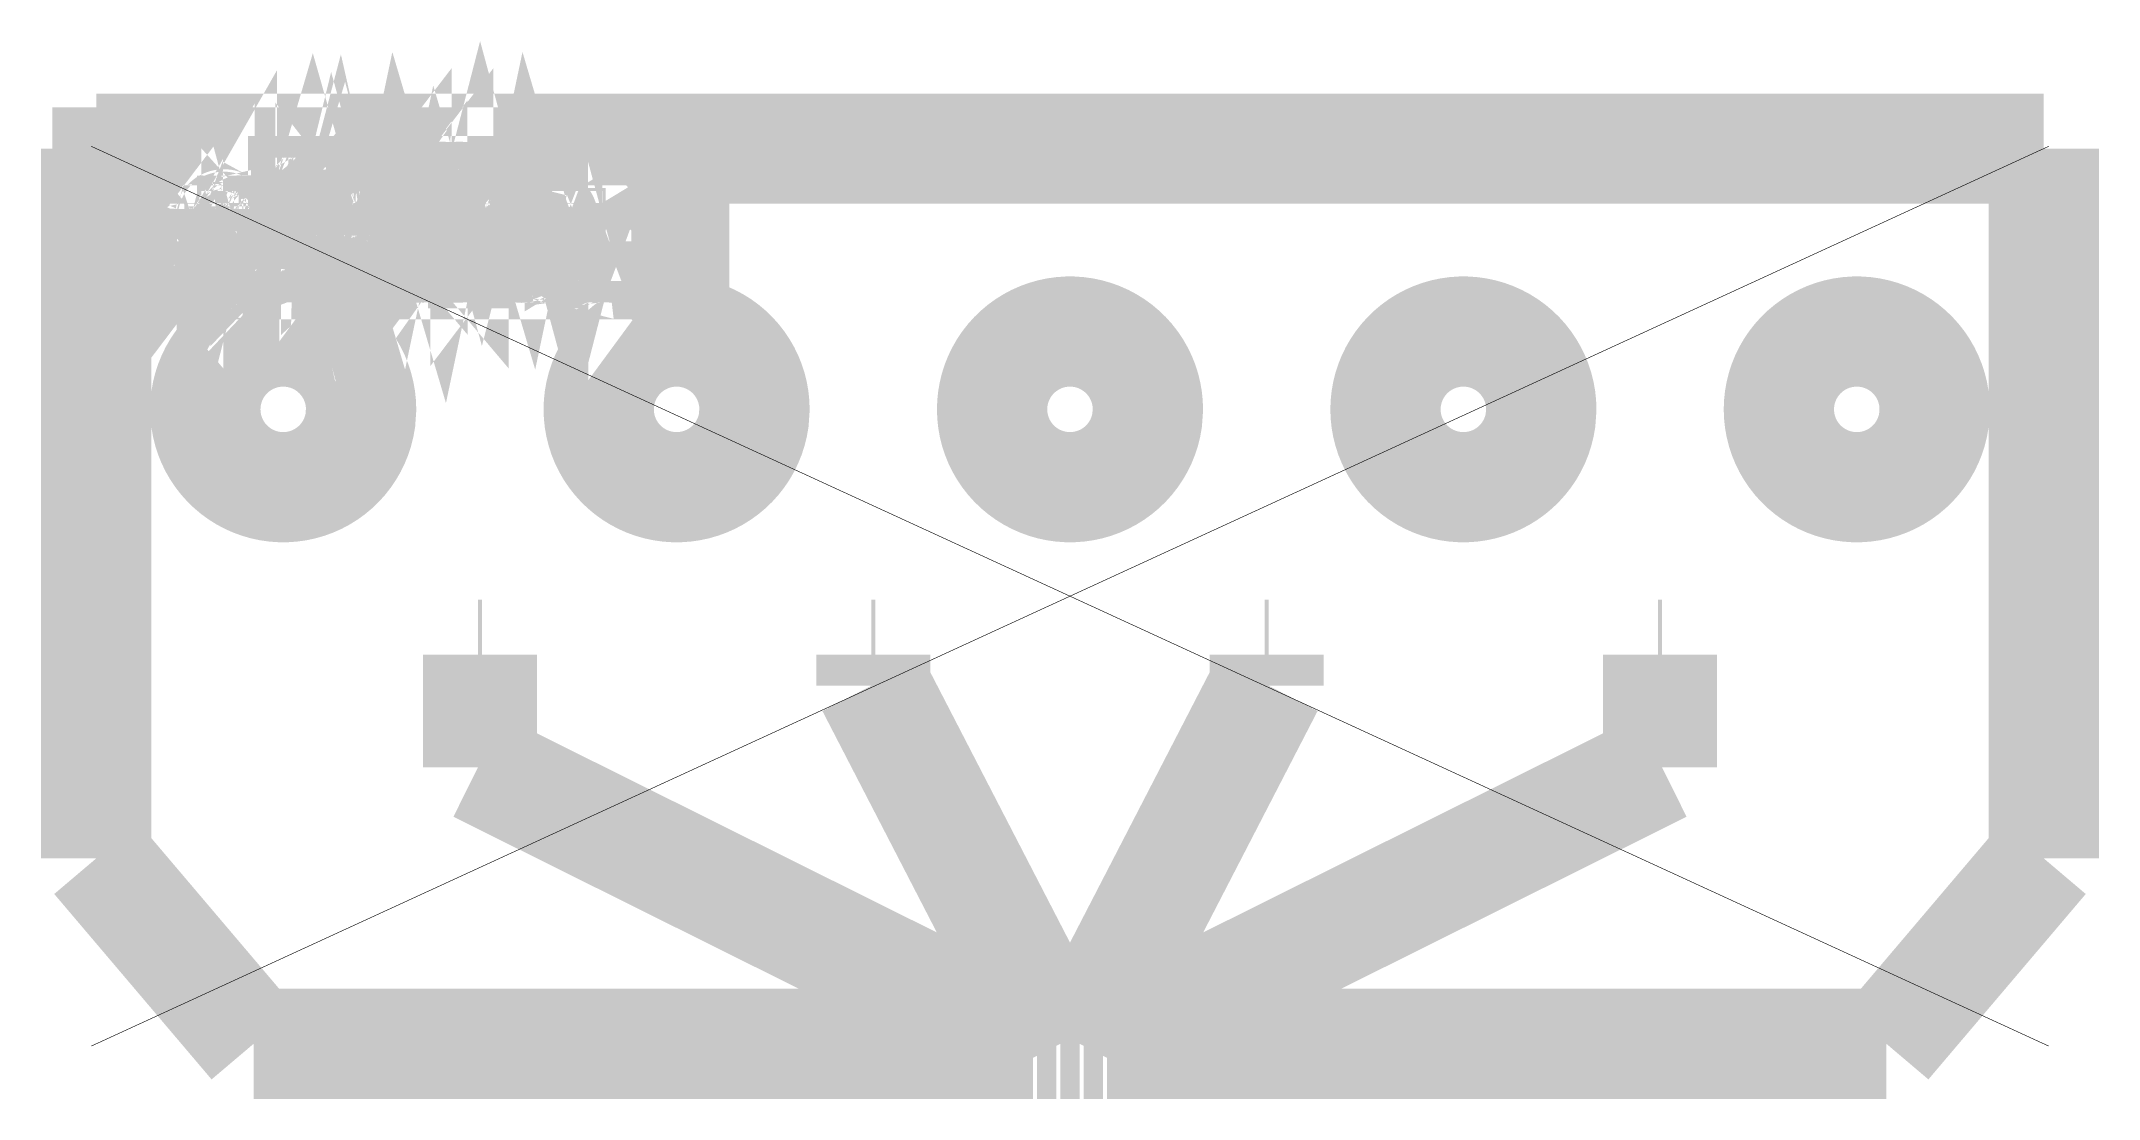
# Model space of a CAD drawing. Extents: x -0.03 to 1.01, y -0.03 to 0.51.
import ezdxf

# ---------------------------------------------------------------- set-up
doc = ezdxf.new("R2010")
doc.units = 0
doc.linetypes.add('1', pattern=[0.07471678406000137, 0.03735839203000069, -0.03735839203000069])
doc.layers.get('0').update_dxf_attribs({"linetype": 'CONTINUOUS'})
doc.layers.add('외형선(ISO)', color=7, linetype='CONTINUOUS')

msp = doc.modelspace()

# ---------------------------------------------------------------- linework, layer by layer
at = {"color": 7, "const_width": 0.039165373891592026}
for points in [[(0.11055091943944717, 0.42746546352282166), (0.10757381218354567, 0.43529142368561224), (0.1089739368831033, 0.43529142368561224), (0.11065408652257247, 0.4306046904807772), (0.11065408652257247, 0.4306046904807772), (0.11065408652257247, 0.4306046904807772), (0.11073108586158145, 0.43038662594647464), (0.1108062805285824, 0.43016615518282775), (0.11087967052357531, 0.42994327818983685), (0.11095125584656022, 0.42971799496750207), (0.11102103649753708, 0.4294903055158232), (0.11108901247650595, 0.4292602098348003), (0.11115518378346678, 0.42902770792443334), (0.11115518378346678, 0.42902770792443334), (0.11115518378346678, 0.42902770792443334), (0.11115518378346678, 0.42902770792443334), (0.11120857199703749, 0.42920967901857576), (0.11126767500530019, 0.42940187658743006), (0.111332492808255, 0.4296043006309966), (0.11140302540590191, 0.4298169511492753), (0.11147927279824085, 0.4300398281422661), (0.1115612349852719, 0.43027293160996904), (0.111648911966995, 0.4305162615523841), (0.111648911966995, 0.4305162615523841), (0.11338801422539291, 0.43529142368561224), (0.11475129353812008, 0.43529142368561224), (0.11178892443695077, 0.42746546352282166), (0.11055091943944717, 0.42746546352282166)], [(0.1211623913427502, 0.4106050138361752), (0.11876744119877003, 0.4184309739989658), (0.1201380895888633, 0.4184309739989658), (0.12138346366373298, 0.4139137295735509), (0.12184771553779683, 0.4122335799340817), (0.12184771553779683, 0.4122335799340817), (0.12184771553779683, 0.4122335799340817), (0.12186320563919906, 0.4122971946223646), (0.1218928323379974, 0.41241645336422805), (0.12193659563419193, 0.41259135615967224), (0.1219944955277827, 0.41282190300869714), (0.12206653201876959, 0.41310809391130277), (0.12215270510715268, 0.41344992886748905), (0.12225301479293194, 0.41384740787725605), (0.12225301479293194, 0.41384740787725605), (0.12349838886780162, 0.4184309739989658), (0.1248616681805288, 0.4184309739989658), (0.12603335148173755, 0.4138916223414526), (0.12642391258214047, 0.41239569963613576), (0.12687342630147214, 0.4139063604961848), (0.12821459838210103, 0.4184309739989658), (0.12950418692116727, 0.4184309739989658), (0.12705765323562446, 0.4106050138361752), (0.1256796357681651, 0.4106050138361752), (0.12443426169329541, 0.41529174704101024), (0.1241321295212856, 0.41662555004427304), (0.12254777788757565, 0.4106050138361752), (0.1211623913427502, 0.4106050138361752)], [(0.15651185546789748, 0.4150411984105631), (0.15538438663088527, 0.41803304382119677), (0.15538438663088527, 0.41803304382119677), (0.15538438663088527, 0.41803304382119677), (0.15524241909958753, 0.41841262650021765), (0.15511127960033783, 0.41877235778715005), (0.15499096813313631, 0.41911223768199435), (0.15488148469798296, 0.4194322661847505), (0.1547828292948777, 0.4197324432954182), (0.1546950019238206, 0.42001276901399776), (0.15461800258481162, 0.420273243340489), (0.15461800258481162, 0.420273243340489), (0.15461800258481162, 0.420273243340489), (0.15461800258481162, 0.420273243340489), (0.15455559101120084, 0.4199766755738374), (0.15448626152822595, 0.41968070936452156), (0.15441001413588698, 0.41938534471254174), (0.15432684883418396, 0.41909058161789814), (0.15423676562311683, 0.41879642008059037), (0.1541397645026856, 0.41850286010061866), (0.1540358454728903, 0.418209901677983), (0.1540358454728903, 0.418209901677983), (0.15284942401694934, 0.4150411984105631), (0.15651185546789748, 0.4150411984105631)], [(0.19306247870758853, 0.4244515108800897), (0.19291509716026667, 0.4256968849549594), (0.19291509716026667, 0.4256968849549594), (0.19291509716026667, 0.4256968849549594), (0.19303706291014225, 0.42566560397348707), (0.1931545169799977, 0.4256391354507027), (0.19326745936983308, 0.4256174793866063), (0.1933758900796485, 0.4256006357811982), (0.1934798091094438, 0.425588604634478), (0.19357921645921905, 0.42558138594644596), (0.19367411212897423, 0.4255789797171019), (0.19367411212897423, 0.4255789797171019), (0.19367411212897423, 0.4255789797171019), (0.19367411212897423, 0.4255789797171019), (0.19379682982551985, 0.42558198750378196), (0.19391232883403325, 0.42559101086382206), (0.19402060915451455, 0.42560604979722216), (0.1941216707869639, 0.42562710430398254), (0.19421551373138105, 0.4256541743841029), (0.19430213798776613, 0.4256872600375833), (0.19438154355611914, 0.42572636126442376), (0.19438154355611914, 0.42572636126442376), (0.19438154355611914, 0.42572636126442376), (0.19438154355611914, 0.42572636126442376), (0.1944553847191141, 0.42577087650728845), (0.19452531575942497, 0.42582020420884104), (0.19459133667705175, 0.4258743443690816), (0.1946534474719946, 0.4259332969880104), (0.1947116481442533, 0.4259970620656272), (0.194765938693828, 0.426065639601932), (0.19481631912071862, 0.42613902959692496), (0.19481631912071862, 0.42613902959692496), (0.19481631912071862, 0.42613902959692496), (0.19481631912071862, 0.42613902959692496), (0.19485526995822514, 0.42620790791189794), (0.19490053714775968, 0.426300848520311), (0.1949521206893223, 0.4264178514221645), (0.19501002058291306, 0.4265589166174583), (0.19507423682853187, 0.4267240441061923), (0.19514476942617875, 0.4269132338883667), (0.19522161837585372, 0.4271264859639814), (0.19522161837585372, 0.4271264859639814), (0.19522161837585372, 0.4271264859639814), (0.19522161837585372, 0.4271264859639814), (0.1952330479652379, 0.42716017317479793), (0.19524628222663004, 0.42719807128696624), (0.1952613211600302, 0.42724018030048677), (0.19527816476543844, 0.42728650021535947), (0.19529681304285468, 0.42733703103158405), (0.19531726599227894, 0.42739177274916074), (0.1953395236137112, 0.4274507253680895), (0.1953395236137112, 0.4274507253680895), (0.1923697854351758, 0.43529142368561224), (0.1937993864441978, 0.43529142368561224), (0.19542795254210432, 0.43075944110546516), (0.19542795254210432, 0.43075944110546516), (0.19542795254210432, 0.43075944110546516), (0.1955171334171675, 0.43051129870436217), (0.19560360728421855, 0.4302595469592429), (0.19568737414325757, 0.4300041858701076), (0.19576843399428462, 0.42974521543695643), (0.1958467868372996, 0.4294826356597891), (0.19592243267230255, 0.42921644653860574), (0.19599537149929347, 0.4289466480734063), (0.19599537149929347, 0.4289466480734063), (0.19599537149929347, 0.4289466480734063), (0.19599537149929347, 0.4289466480734063), (0.19606244514225837, 0.42920682162122964), (0.1961331281292392, 0.42946519049704485), (0.1962074204602361, 0.429721754700852), (0.19628532213524913, 0.4299765142326514), (0.19636683315427816, 0.43022946909244253), (0.19645195351732322, 0.4304806192802257), (0.19654068322438434, 0.4307299647960008), (0.19654068322438434, 0.4307299647960008), (0.1982134637864874, 0.43529142368561224), (0.19953989771238412, 0.43529142368561224), (0.19656279045648262, 0.427332820130232), (0.19656279045648262, 0.427332820130232), (0.19656279045648262, 0.427332820130232), (0.19643029745322702, 0.42698075869933366), (0.1963065270313434, 0.42666148214324756), (0.1961914791908319, 0.42637499046197386), (0.1960851539316926, 0.4261212836555128), (0.1959875512539254, 0.425900361723864), (0.19589867115753024, 0.42571222466702763), (0.19581851364250724, 0.4255568724850036), (0.19581851364250724, 0.4255568724850036), (0.19581851364250724, 0.4255568724850036), (0.19581851364250724, 0.4255568724850036), (0.195715346559382, 0.42537663086820243), (0.19560796857490462, 0.42521067623813125), (0.19549637968907518, 0.4250590085947903), (0.19538057990189373, 0.4249216279381796), (0.1952605692133602, 0.4247985342682991), (0.19513634762347465, 0.42468972758514867), (0.19500791513223703, 0.4245952078887285), (0.19500791513223703, 0.4245952078887285), (0.19500791513223703, 0.4245952078887285), (0.19500791513223703, 0.4245952078887285), (0.19487376784630742, 0.4245140728430346), (0.19473240187234558, 0.4244454201120626), (0.19458381721035167, 0.42438924969581293), (0.19442801386032574, 0.4243455615942854), (0.19426499182226767, 0.42431435580748), (0.19409475109617752, 0.4242956323353968), (0.1939172916820553, 0.42428939117803566), (0.1939172916820553, 0.42428939117803566), (0.1939172916820553, 0.42428939117803566), (0.1939172916820553, 0.42428939117803566), (0.19380600357489394, 0.4242926997433838), (0.19369110612371646, 0.42430262543942787), (0.19357259932852292, 0.424319168266168), (0.19345048318931343, 0.42434232822360435), (0.19332475770608784, 0.42437210531173675), (0.19319542287884622, 0.42440849953056514), (0.19306247870758853, 0.4244515108800897)], [(0.22194189340143566, 0.4150411984105631), (0.22081442456442346, 0.41803304382119677), (0.22081442456442346, 0.41803304382119677), (0.22081442456442346, 0.41803304382119677), (0.2206724570331257, 0.41841262650021765), (0.220541317533876, 0.41877235778715005), (0.22042100606667445, 0.41911223768199435), (0.22031152263152112, 0.4194322661847505), (0.22021286722841588, 0.4197324432954182), (0.22012503985735882, 0.42001276901399776), (0.2200480405183498, 0.420273243340489), (0.2200480405183498, 0.420273243340489), (0.2200480405183498, 0.420273243340489), (0.2200480405183498, 0.420273243340489), (0.21998562894473908, 0.4199766755738374), (0.21991629946176414, 0.41968070936452156), (0.21984005206942514, 0.41938534471254174), (0.21975688676772215, 0.41909058161789814), (0.21966680355665502, 0.41879642008059037), (0.2195698024362238, 0.41850286010061866), (0.21946588340642847, 0.418209901677983), (0.21946588340642847, 0.418209901677983), (0.21827946195048753, 0.4150411984105631), (0.22194189340143566, 0.4150411984105631)], [(0.07271807673805597, 0.4106050138361752), (0.07271807673805597, 0.4184309739989658), (0.07391186727136301, 0.4184309739989658), (0.07391186727136301, 0.41724455254302484), (0.07391186727136301, 0.41724455254302484), (0.07391186727136301, 0.41724455254302484), (0.07404097651460366, 0.41747088849069786), (0.07416722836049822, 0.41767406448093425), (0.07429062280904677, 0.41785408051373446), (0.0744111598602493, 0.41801093658909855), (0.07452883951410577, 0.4181446327070262), (0.07464366177061624, 0.4182551688675176), (0.07475562662978064, 0.41834254507057267), (0.07475562662978064, 0.41834254507057267), (0.07475562662978064, 0.41834254507057267), (0.07475562662978064, 0.41834254507057267), (0.07486774187827908, 0.4184129272788856), (0.0749830153027915, 0.4184724814551503), (0.07510144690331798, 0.41852120759936684), (0.07522303667985852, 0.41855910571153543), (0.0753477846324131, 0.41858617579165575), (0.0754756907609817, 0.41860241783972796), (0.07560675506556436, 0.418607831855752), (0.07560675506556436, 0.418607831855752), (0.07560675506556436, 0.418607831855752), (0.07560675506556436, 0.418607831855752), (0.0757988022450848, 0.41859910927438), (0.07599175176060921, 0.41857294153026353), (0.07618560361213765, 0.418529328623403), (0.0763803577996701, 0.41846827055379826), (0.07657601432320657, 0.4183897673214493), (0.07677257318274705, 0.41829381892635603), (0.07697003437829153, 0.4181804253685186), (0.07697003437829153, 0.4181804253685186), (0.07651315158159377, 0.4169497894483811), (0.07651315158159377, 0.4169497894483811), (0.07651315158159377, 0.4169497894483811), (0.07637419183697604, 0.4170260368407202), (0.07623523209235829, 0.41709055386500693), (0.07609627234774051, 0.4171433405212415), (0.07595731260312279, 0.4171843968094241), (0.07581835285850502, 0.4172137227295545), (0.07567939311388727, 0.41723131828163273), (0.07554043336926952, 0.41723718346565875), (0.07554043336926952, 0.41723718346565875), (0.07554043336926952, 0.41723718346565875), (0.07554043336926952, 0.41723718346565875), (0.07541801645139201, 0.4172318446443018), (0.07529920887753047, 0.4172158281802305), (0.07518401064768501, 0.41718913407344504), (0.07507242176185563, 0.4171517623239457), (0.07496444222004227, 0.4171037129317321), (0.07486007202224496, 0.41704498589680433), (0.07475931116846368, 0.41697558121916245), (0.07475931116846368, 0.41697558121916245), (0.07475931116846368, 0.41697558121916245), (0.07475931116846368, 0.41697558121916245), (0.0746644154987085, 0.41689670201347856), (0.0745776408529894, 0.4168095513944244), (0.0744989872313064, 0.41671412936200014), (0.07442845463365953, 0.4166104359162059), (0.07436604306004874, 0.41649847105704146), (0.07431175251047405, 0.4163782347845069), (0.07426558298493546, 0.4162497270986023), (0.07426558298493546, 0.4162497270986023), (0.07426558298493546, 0.4162497270986023), (0.07426558298493546, 0.4162497270986023), (0.07420693114467475, 0.4160448968256918), (0.07415730266445411, 0.4158346525367571), (0.07411669754427358, 0.41561899423179827), (0.0740851157841332, 0.4153979219108156), (0.07406255738403292, 0.41517143557380876), (0.07404902234397275, 0.41493953522077787), (0.07404451066395268, 0.4147022208517228), (0.07404451066395268, 0.4147022208517228), (0.07404451066395268, 0.4106050138361752), (0.07271807673805597, 0.4106050138361752)], [(0.16039535874369903, 0.42746546352282166), (0.16039535874369903, 0.43529142368561224), (0.16158914927700607, 0.43529142368561224), (0.16158914927700607, 0.43417869300333223), (0.16158914927700607, 0.43417869300333223), (0.16158914927700607, 0.43417869300333223), (0.1618511274968374, 0.43452082873818665), (0.16214438669814107, 0.4348103282061402), (0.16246892688091716, 0.43504719140719306), (0.16282474804516564, 0.43523141834134554), (0.16321185019088652, 0.43536300900859715), (0.1636302333180798, 0.43544196340894814), (0.16407989742674545, 0.43546828154239847), (0.16407989742674545, 0.43546828154239847), (0.16407989742674545, 0.43546828154239847), (0.16407989742674545, 0.43546828154239847), (0.16427968965696702, 0.43546309311037557), (0.1644748198178344, 0.4354475278143062), (0.16466528790934779, 0.4354215856541908), (0.16485109393150718, 0.43538526663002947), (0.16503223788431243, 0.4353385707418218), (0.16520871976776366, 0.43528149798956817), (0.16538053958186083, 0.43521404837326827), (0.16538053958186083, 0.43521404837326827), (0.16538053958186083, 0.43521404837326827), (0.16538053958186083, 0.43521404837326827), (0.16554393759325392, 0.43513817695426443), (0.1656951540685928, 0.43505583879389825), (0.16583418900787755, 0.4349670338921701), (0.16596104241110815, 0.43487176224908003), (0.16607571427828458, 0.4347700238646277), (0.16617820460940688, 0.4346618187388134), (0.16626851340447502, 0.43454714687163687), (0.16626851340447502, 0.43454714687163687), (0.16626851340447502, 0.43454714687163687), (0.16626851340447502, 0.43454714687163687), (0.16634912208750008, 0.4344260834577655), (0.16642251208249295, 0.4342987036918658), (0.16648868338945377, 0.43416500757393806), (0.16654763600838257, 0.43402499510398235), (0.16659936993927918, 0.43387866628199845), (0.16664388518214374, 0.4337260211079865), (0.1666811817369762, 0.4335670595819465), (0.1666811817369762, 0.4335670595819465), (0.1666811817369762, 0.4335670595819465), (0.1666811817369762, 0.4335670595819465), (0.1667007323503965, 0.4334505078480952), (0.16671727517713666, 0.43331139771414334), (0.16673081021719682, 0.43314972918009126), (0.16674133747057698, 0.432965502245939), (0.16674885693727706, 0.4327587169116863), (0.16675336861729712, 0.4325293731773335), (0.16675487251063714, 0.4322774710428803), (0.16675487251063714, 0.4322774710428803), (0.16675487251063714, 0.42746546352282166), (0.16542843858474043, 0.42746546352282166), (0.16542843858474043, 0.43222588750131763), (0.16542843858474043, 0.43222588750131763), (0.16542843858474043, 0.43222588750131763), (0.16542528040872642, 0.43244914046764354), (0.16541580588068427, 0.43265570021789507), (0.16540001500061408, 0.43284556675207236), (0.1653779077685158, 0.4330187400701757), (0.16534948418438944, 0.43317522017220456), (0.165314744248235, 0.4333150070581594), (0.16527368796005248, 0.4334381007280399), (0.16527368796005248, 0.4334381007280399), (0.16527368796005248, 0.4334381007280399), (0.16527368796005248, 0.4334381007280399), (0.1652245858425009, 0.4335495392245354), (0.16516570841823913, 0.4336543605903346), (0.16509705568726724, 0.4337525648254378), (0.16501862764958528, 0.43384415192984505), (0.16493042430519317, 0.43392912190355615), (0.16483244565409094, 0.4340074747465711), (0.16472469169627857, 0.43407921045889), (0.16472469169627857, 0.43407921045889), (0.16472469169627857, 0.43407921045889), (0.16472469169627857, 0.43407921045889), (0.16460926788243213, 0.43414274995250585), (0.1644882796632276, 0.43419651413941146), (0.16436172703866495, 0.4342405030196069), (0.16422961000874434, 0.43427471659309247), (0.1640919285734656, 0.43429915485986775), (0.1639486827328288, 0.43431381781993295), (0.16379987248683392, 0.434318705473288), (0.16379987248683392, 0.434318705473288), (0.16379987248683392, 0.434318705473288), (0.16379987248683392, 0.434318705473288), (0.16356248292311196, 0.43430772705190596), (0.16333456788743203, 0.43427479178775946), (0.1631161273797943, 0.4342198996808487), (0.1629071614001987, 0.4341430507311739), (0.16270766994864516, 0.4340442449387345), (0.16251765302513377, 0.433923482303531), (0.1623371106296645, 0.4337807628255632), (0.1623371106296645, 0.4337807628255632), (0.1623371106296645, 0.4337807628255632), (0.1623371106296645, 0.4337807628255632), (0.16217386300760547, 0.43360736392345917), (0.1620357304043247, 0.43339456301584633), (0.16192271281982226, 0.4331423601027251), (0.16183481025409815, 0.43285075518409555), (0.16177202270715238, 0.4325197482599573), (0.1617343501789849, 0.43214933933031074), (0.16172179266959574, 0.4317395283951555), (0.16172179266959574, 0.4317395283951555), (0.16172179266959574, 0.42746546352282166), (0.16039535874369903, 0.42746546352282166)], [(0.1813751220049653, 0.42746546352282166), (0.1813751220049653, 0.43529142368561224), (0.18256891253827234, 0.43529142368561224), (0.18256891253827234, 0.43417869300333223), (0.18256891253827234, 0.43417869300333223), (0.18256891253827234, 0.43417869300333223), (0.1828308907581037, 0.43452082873818665), (0.18312414995940735, 0.4348103282061402), (0.1834486901421834, 0.43504719140719306), (0.18380451130643194, 0.43523141834134554), (0.1841916134521528, 0.43536300900859715), (0.18460999657934607, 0.43544196340894814), (0.18505966068801172, 0.43546828154239847), (0.18505966068801172, 0.43546828154239847), (0.18505966068801172, 0.43546828154239847), (0.18505966068801172, 0.43546828154239847), (0.18525945291823326, 0.43546309311037557), (0.1854545830791007, 0.4354475278143062), (0.18564505117061406, 0.4354215856541908), (0.18583085719277342, 0.43538526663002947), (0.1860120011455787, 0.4353385707418218), (0.18618848302902993, 0.43528149798956817), (0.1863603028431271, 0.43521404837326827), (0.1863603028431271, 0.43521404837326827), (0.1863603028431271, 0.43521404837326827), (0.1863603028431271, 0.43521404837326827), (0.1865237008545202, 0.43513817695426443), (0.18667491732985902, 0.43505583879389825), (0.1868139522691438, 0.4349670338921701), (0.18694080567237442, 0.43487176224908003), (0.18705547753955087, 0.4347700238646277), (0.18715796787067315, 0.4346618187388134), (0.1872482766657413, 0.43454714687163687), (0.1872482766657413, 0.43454714687163687), (0.1872482766657413, 0.43454714687163687), (0.1872482766657413, 0.43454714687163687), (0.18732888534876632, 0.4344260834577655), (0.18740227534375922, 0.4342987036918658), (0.18746844665072004, 0.43416500757393806), (0.18752739926964884, 0.43402499510398235), (0.18757913320054545, 0.43387866628199845), (0.18762364844341, 0.4337260211079865), (0.18766094499824248, 0.4335670595819465), (0.18766094499824248, 0.4335670595819465), (0.18766094499824248, 0.4335670595819465), (0.18766094499824248, 0.4335670595819465), (0.18768049561166278, 0.4334505078480952), (0.18769703843840296, 0.43331139771414334), (0.1877105734784631, 0.43314972918009126), (0.18772110073184325, 0.432965502245939), (0.18772862019854336, 0.4327587169116863), (0.1877331318785634, 0.4325293731773335), (0.1877346357719034, 0.4322774710428803), (0.1877346357719034, 0.4322774710428803), (0.1877346357719034, 0.42746546352282166), (0.1864082018460067, 0.42746546352282166), (0.1864082018460067, 0.43222588750131763), (0.1864082018460067, 0.43222588750131763), (0.1864082018460067, 0.43222588750131763), (0.1864050436699927, 0.43244914046764354), (0.18639556914195055, 0.43265570021789507), (0.18637977826188032, 0.43284556675207236), (0.18635767102978207, 0.4330187400701757), (0.1863292474456557, 0.43317522017220456), (0.18629450750950127, 0.4333150070581594), (0.18625345122131876, 0.4334381007280399), (0.18625345122131876, 0.4334381007280399), (0.18625345122131876, 0.4334381007280399), (0.18625345122131876, 0.4334381007280399), (0.18620434910376718, 0.4335495392245354), (0.1861454716795054, 0.4336543605903346), (0.1860768189485335, 0.4337525648254378), (0.18599839091085157, 0.43384415192984505), (0.18591018756645944, 0.43392912190355615), (0.1858122089153572, 0.4340074747465711), (0.18570445495754484, 0.43407921045889), (0.18570445495754484, 0.43407921045889), (0.18570445495754484, 0.43407921045889), (0.18570445495754484, 0.43407921045889), (0.1855890311436984, 0.43414274995250585), (0.18546804292449384, 0.43419651413941146), (0.18534149029993124, 0.4342405030196069), (0.1852093732700106, 0.43427471659309247), (0.18507169183473188, 0.43429915485986775), (0.18492844599409508, 0.43431381781993295), (0.1847796357481002, 0.434318705473288), (0.1847796357481002, 0.434318705473288), (0.1847796357481002, 0.434318705473288), (0.1847796357481002, 0.434318705473288), (0.18454224618437823, 0.43430772705190596), (0.18431433114869833, 0.43427479178775946), (0.18409589064106058, 0.4342198996808487), (0.18388692466146497, 0.4341430507311739), (0.18368743320991143, 0.4340442449387345), (0.18349741628640004, 0.433923482303531), (0.18331687389093076, 0.4337807628255632), (0.18331687389093076, 0.4337807628255632), (0.18331687389093076, 0.4337807628255632), (0.18331687389093076, 0.4337807628255632), (0.18315362626887174, 0.43360736392345917), (0.18301549366559097, 0.43339456301584633), (0.18290247608108853, 0.4331423601027251), (0.18281457351536443, 0.43285075518409555), (0.18275178596841865, 0.4325197482599573), (0.18271411344025118, 0.43214933933031074), (0.18270155593086201, 0.4317395283951555), (0.18270155593086201, 0.4317395283951555), (0.18270155593086201, 0.42746546352282166), (0.1813751220049653, 0.42746546352282166)], [(0.1327981640076814, 0.42746546352282166), (0.1327981640076814, 0.42861503959193215), (0.1327981640076814, 0.42861503959193215), (0.1327981640076814, 0.42861503959193215), (0.13252370347312797, 0.4282631285503678), (0.13222247363712214, 0.427965357669044), (0.131894474499664, 0.42772172694796085), (0.13153970606075358, 0.4275322363871185), (0.13115816832039073, 0.4273968859865168), (0.1307498612785756, 0.4273156757461558), (0.13031478493530813, 0.42728860566603544), (0.13031478493530813, 0.42728860566603544), (0.13031478493530813, 0.42728860566603544), (0.13031478493530813, 0.42728860566603544), (0.13011875243843668, 0.4272940196820596), (0.12992647967491522, 0.4273102617301317), (0.12973796664474385, 0.427337331810252), (0.12955321334792252, 0.4273752299224206), (0.12937221978445126, 0.42742395606663713), (0.12919498595433002, 0.4274835102429019), (0.12902151185755883, 0.4275538924512148), (0.12902151185755883, 0.4275538924512148), (0.12902151185755883, 0.4275538924512148), (0.12902151185755883, 0.4275538924512148), (0.12885623397949078, 0.42763247087823086), (0.12870358880547883, 0.4277166137106048), (0.12856357633552307, 0.4278063209483369), (0.12843619656962346, 0.42790159259142724), (0.12832144950778002, 0.4280024286398754), (0.12821933514999273, 0.4281088290936818), (0.1281298534962616, 0.4282207939528462), (0.1281298534962616, 0.4282207939528462), (0.1281298534962616, 0.4282207939528462), (0.1281298534962616, 0.4282207939528462), (0.12805022234390764, 0.4283392255533728), (0.1279776594902517, 0.4284650262312653), (0.12791216493529386, 0.4285981959865239), (0.12785373867903416, 0.4287387348191487), (0.12780238072147249, 0.42888664272913957), (0.12775809106260894, 0.4290419197164965), (0.12772086970244345, 0.42920456578121957), (0.12772086970244345, 0.42920456578121957), (0.12772086970244345, 0.42920456578121957), (0.12772086970244345, 0.42920456578121957), (0.12769936402768123, 0.4293254788057572), (0.12768116691826695, 0.4294650401077108), (0.12766627837420078, 0.4296232496870809), (0.12765469839548263, 0.4298001075438671), (0.1276464269821125, 0.42999561367806954), (0.12764146413409047, 0.43020976808968825), (0.12763980985141643, 0.43044257077872317), (0.12763980985141643, 0.43044257077872317), (0.12763980985141643, 0.43529142368561224), (0.12896624377731314, 0.43529142368561224), (0.12896624377731314, 0.43095103711698357), (0.12896624377731314, 0.43095103711698357), (0.12896624377731314, 0.43095103711698357), (0.1289678980599872, 0.4306680043903921), (0.12897286090800922, 0.4304126433012568), (0.12898113232137934, 0.4301849538495779), (0.12899271230009748, 0.4299849360353554), (0.12900760084416368, 0.42981258985858917), (0.1290257979535779, 0.4296679153192794), (0.12904730362834016, 0.42955091241742593), (0.12904730362834016, 0.42955091241742593), (0.12904730362834016, 0.42955091241742593), (0.12904730362834016, 0.42955091241742593), (0.12908881108452472, 0.4294060122941153), (0.12914174813009335, 0.4292702859201784), (0.12920611476504612, 0.4291437332956157), (0.12928191098938313, 0.42902635442042736), (0.12936913680310422, 0.4289181492946129), (0.12946779220620946, 0.42881911791817273), (0.12957787719869884, 0.4287292602911066), (0.12957787719869884, 0.4287292602911066), (0.12957787719869884, 0.4287292602911066), (0.12957787719869884, 0.4287292602911066), (0.12969758710856438, 0.4286500803067547), (0.12982511726379797, 0.4285830818584568), (0.12996046766439964, 0.42852826494621304), (0.13010363831036947, 0.42848562957002356), (0.13025462920170738, 0.42845517572988817), (0.13041344033841337, 0.4284369034258069), (0.13058007172048747, 0.4284308126577798), (0.13058007172048747, 0.4284308126577798), (0.13058007172048747, 0.4284308126577798), (0.13058007172048747, 0.4284308126577798), (0.13074910933190562, 0.42843705381514097), (0.13091513915664368, 0.42845577728722417), (0.13107816119470173, 0.4284869830740295), (0.13123817544607977, 0.4285306711755571), (0.13139518191077776, 0.4285868415918068), (0.13154918058879567, 0.4286554943227787), (0.13170017148013358, 0.4287366293684727), (0.13170017148013358, 0.4287366293684727), (0.13170017148013358, 0.4287366293684727), (0.13170017148013358, 0.4287366293684727), (0.1318434173207704, 0.4288285172515479), (0.13197418084668502, 0.4289294284946631), (0.13209246205787747, 0.4290393630978184), (0.13219826095434786, 0.42915832106101404), (0.13229157753609602, 0.4292863023842496), (0.13237241180312204, 0.42942330706752535), (0.1324407637554259, 0.42956933511084117), (0.1324407637554259, 0.42956933511084117), (0.1324407637554259, 0.42956933511084117), (0.1324407637554259, 0.42956933511084117), (0.13249843806501568, 0.42972957494622027), (0.13254723940389923, 0.42990921500568546), (0.13258716777207674, 0.4301082552892369), (0.13261822316954816, 0.43032669579687477), (0.13264040559631343, 0.4305645365285987), (0.1326537150523726, 0.430821777484409), (0.13265815153772564, 0.4310984186643054), (0.13265815153772564, 0.4310984186643054), (0.13265815153772564, 0.43529142368561224), (0.13398458546362235, 0.43529142368561224), (0.13398458546362235, 0.42746546352282166), (0.1327981640076814, 0.42746546352282166)], [(0.17707156967435367, 0.39818075058656177), (0.17594410083734147, 0.40117259599719546), (0.17594410083734147, 0.40117259599719546), (0.17594410083734147, 0.40117259599719546), (0.1758021333060437, 0.40155217867621634), (0.17567099380679402, 0.4019119099631488), (0.17555068233959248, 0.402251789857993), (0.17544119890443916, 0.40257181836074907), (0.17534254350133388, 0.4028719954714169), (0.1752547161302768, 0.40315232118999644), (0.1751777167912678, 0.4034127955164877), (0.1751777167912678, 0.4034127955164877), (0.1751777167912678, 0.4034127955164877), (0.1751777167912678, 0.4034127955164877), (0.17511530521765706, 0.40311622774983596), (0.17504597573468214, 0.40282026154052025), (0.17496972834234317, 0.4025248968885405), (0.17488656304064015, 0.4022301337938968), (0.174796479829573, 0.40193597225658906), (0.1746994787091418, 0.40164241227661734), (0.17459555967934648, 0.4013494538539817), (0.17459555967934648, 0.4013494538539817), (0.17340913822340553, 0.39818075058656177), (0.17707156967435367, 0.39818075058656177)], [(0, 0.4527561366558075), (0.3011816143989563, 0.4527561366558075), (0.3011816143989563, 0.38531433790922165), (0, 0.38531433790922165), (0, 0.4527561366558075)], [(0.053786905339620716, 0.3907306133694419), (0.05363952379229886, 0.3919759874443116), (0.05363952379229886, 0.3919759874443116), (0.05363952379229886, 0.3919759874443116), (0.053761489542174405, 0.39194470646283935), (0.05387894361202988, 0.3919182379400549), (0.05399188600186529, 0.39189658187595855), (0.05410031671168067, 0.3918797382705504), (0.05420423574147598, 0.3918677071238303), (0.05430364309125123, 0.3918604884357982), (0.05439853876100642, 0.39185808220645413), (0.05439853876100642, 0.39185808220645413), (0.05439853876100642, 0.39185808220645413), (0.05439853876100642, 0.39185808220645413), (0.054521256457551986, 0.39186108999313424), (0.054636755466065424, 0.3918701133531743), (0.05474503578654678, 0.39188515228657445), (0.05484609741899606, 0.3919062067933348), (0.054939940363413244, 0.3919332768734551), (0.05502656461979833, 0.3919663625269355), (0.05510597018815133, 0.392005463753776), (0.05510597018815133, 0.392005463753776), (0.05510597018815133, 0.392005463753776), (0.05510597018815133, 0.392005463753776), (0.055179811351146274, 0.3920499789966407), (0.05524974239145714, 0.39209930669819315), (0.05531576330908397, 0.39215344685843384), (0.05537787410402677, 0.3922123994773626), (0.055436074776285496, 0.3922761645549794), (0.05549036532586018, 0.3923447420912843), (0.05554074575275081, 0.3924181320862772), (0.05554074575275081, 0.3924181320862772), (0.05554074575275081, 0.3924181320862772), (0.05554074575275081, 0.3924181320862772), (0.05557969659025732, 0.39248701040125017), (0.05562496377979187, 0.39257995100966325), (0.05567654732135452, 0.39269695391151666), (0.05573444721494525, 0.3928380191068105), (0.05579866346056406, 0.3930031465955446), (0.055869196058210946, 0.39319233637771894), (0.055946045007885914, 0.3934055884533336), (0.055946045007885914, 0.3934055884533336), (0.055946045007885914, 0.3934055884533336), (0.055946045007885914, 0.3934055884533336), (0.055957474597270074, 0.39343927566415016), (0.05597070885866222, 0.3934771737763185), (0.055985747792062404, 0.393519282789839), (0.05600259139747063, 0.39356560270471164), (0.05602123967488686, 0.3936161335209363), (0.05604169262431112, 0.39367087523851296), (0.0560639502457434, 0.3937298278574417), (0.0560639502457434, 0.3937298278574417), (0.05309421206720799, 0.40157052617496447), (0.05452381307623, 0.40157052617496447), (0.05615237917413651, 0.3970385435948174), (0.05615237917413651, 0.3970385435948174), (0.05615237917413651, 0.3970385435948174), (0.05624156004919965, 0.3967904011937144), (0.056328033916250735, 0.3965386494485951), (0.056411800775289775, 0.39628328835945986), (0.0564928606263168, 0.39602431792630866), (0.05657121346933179, 0.3957617381491413), (0.056646859304334746, 0.39549554902795797), (0.05671979813132566, 0.39522575056275855), (0.05671979813132566, 0.39522575056275855), (0.05671979813132566, 0.39522575056275855), (0.05671979813132566, 0.39522575056275855), (0.056786871774290516, 0.3954859241105819), (0.05685755476127139, 0.3957442929863971), (0.05693184709226832, 0.3960008571902043), (0.05700974876728132, 0.3962556167220036), (0.05709125978631034, 0.39650857158179476), (0.057176380149355416, 0.39675972176957786), (0.05726510985641653, 0.397009067285353), (0.05726510985641653, 0.397009067285353), (0.0589378904185196, 0.40157052617496447), (0.06026432434441631, 0.40157052617496447), (0.05728721708851481, 0.3936119226195842), (0.05728721708851481, 0.3936119226195842), (0.05728721708851481, 0.3936119226195842), (0.05715472408525915, 0.3932598611886859), (0.05703095366337558, 0.3929405846325998), (0.05691590582286412, 0.39265409295132614), (0.0568095805637248, 0.39240038614486505), (0.05671197788595756, 0.39217946421321614), (0.05662309778956244, 0.39199132715637985), (0.05654294027453943, 0.39183597497435585), (0.05654294027453943, 0.39183597497435585), (0.05654294027453943, 0.39183597497435585), (0.05654294027453943, 0.39183597497435585), (0.05643977319141414, 0.39165573335755466), (0.05633239520693679, 0.3914897787274835), (0.05622080632110736, 0.3913381110841425), (0.056105006533925916, 0.3912007304275319), (0.055984995845392405, 0.3910776367576513), (0.05586077425550684, 0.3909688300745009), (0.05573234176426922, 0.39087431037808074), (0.05573234176426922, 0.39087431037808074), (0.05573234176426922, 0.39087431037808074), (0.05573234176426922, 0.39087431037808074), (0.055598194478339545, 0.39079317533238683), (0.05545682850437775, 0.3907245226014148), (0.05530824384238387, 0.39066835218516505), (0.055152440492357915, 0.3906246640836376), (0.05498941845429986, 0.39059345829683223), (0.054819177728209725, 0.39057473482474897), (0.054641718314087484, 0.3905684936673879), (0.054641718314087484, 0.3905684936673879), (0.054641718314087484, 0.3905684936673879), (0.054641718314087484, 0.3905684936673879), (0.0545304302069261, 0.39057180223273597), (0.05441553275574864, 0.39058172792878004), (0.054297025960555134, 0.3905982707555202), (0.05417490982134561, 0.39062143071295663), (0.05404918433812002, 0.390651207801089), (0.053919849510878394, 0.39068760201991737), (0.053786905339620716, 0.3907306133694419)], [(0.061377055026696326, 0.3937445660121739), (0.061377055026696326, 0.40157052617496447), (0.06257084556000336, 0.40157052617496447), (0.06257084556000336, 0.4003841047190235), (0.06257084556000336, 0.4003841047190235), (0.06257084556000336, 0.4003841047190235), (0.062699954803244, 0.4006104406666965), (0.06282620664913859, 0.40081361665693294), (0.06294960109768713, 0.4009936326897332), (0.06307013814888966, 0.40115048876509724), (0.06318781780274614, 0.40128418488302486), (0.06330264005925658, 0.40139472104351626), (0.06341460491842099, 0.40148209724657136), (0.06341460491842099, 0.40148209724657136), (0.06341460491842099, 0.40148209724657136), (0.06341460491842099, 0.40148209724657136), (0.0635267201669194, 0.4015524794548843), (0.06364199359143186, 0.40161203363114895), (0.06376042519195835, 0.40166075977536564), (0.06388201496849888, 0.4016986578875341), (0.06400676292105345, 0.40172572796765443), (0.06413466904962206, 0.40174197001572665), (0.06426573335420471, 0.4017473840317507), (0.06426573335420471, 0.4017473840317507), (0.06426573335420471, 0.4017473840317507), (0.06426573335420471, 0.4017473840317507), (0.06445778053372514, 0.4017386614503787), (0.06465073004924955, 0.4017124937062623), (0.064844581900778, 0.4016688807994017), (0.06503933608831047, 0.40160782272979695), (0.06523499261184693, 0.40152931949744797), (0.0654315514713874, 0.4014333711023547), (0.06562901266693189, 0.4013199775445173), (0.06562901266693189, 0.4013199775445173), (0.06517212987023413, 0.4000893416243798), (0.06517212987023413, 0.4000893416243798), (0.06517212987023413, 0.4000893416243798), (0.0650331701256164, 0.4001655890167189), (0.06489421038099863, 0.4002301060410055), (0.06475525063638088, 0.4002828926972402), (0.06461629089176313, 0.4003239489854228), (0.06447733114714538, 0.4003532749055531), (0.06433837140252763, 0.4003708704576314), (0.06419941165790988, 0.40037673564165743), (0.06419941165790988, 0.40037673564165743), (0.06419941165790988, 0.40037673564165743), (0.06419941165790988, 0.40037673564165743), (0.06407699474003235, 0.4003713968203005), (0.06395818716617084, 0.4003553803562292), (0.06384298893632538, 0.4003286862494438), (0.06373140005049599, 0.4002913144999444), (0.06362342050868262, 0.4002432651077308), (0.06351905031088531, 0.40018453807280296), (0.06341828945710404, 0.40011513339516114), (0.06341828945710404, 0.40011513339516114), (0.06341828945710404, 0.40011513339516114), (0.06341828945710404, 0.40011513339516114), (0.06332339378734886, 0.40003625418947725), (0.06323661914162974, 0.39994910357042307), (0.06315796551994676, 0.39985368153799883), (0.06308743292229987, 0.3997499880922046), (0.06302502134868909, 0.39963802323304015), (0.0629707307991144, 0.39951778696050566), (0.06292456127357582, 0.399389279274601), (0.06292456127357582, 0.399389279274601), (0.06292456127357582, 0.399389279274601), (0.06292456127357582, 0.399389279274601), (0.06286590943331509, 0.3991844490016905), (0.06281628095309445, 0.3989742047127558), (0.06277567583291394, 0.39875854640779695), (0.06274409407277355, 0.3985374740868143), (0.06272153567267326, 0.39831098774980744), (0.06270800063261309, 0.39807908739677655), (0.06270348895259303, 0.3978417730277215), (0.06270348895259303, 0.3978417730277215), (0.06270348895259303, 0.3937445660121739), (0.061377055026696326, 0.3937445660121739)], [(0.11220896234294742, 0.4106050138361752), (0.11220896234294742, 0.41159247020323164), (0.11220896234294742, 0.41159247020323164), (0.11220896234294742, 0.41159247020323164), (0.11198202483793858, 0.41128357051119185), (0.11172651335946934, 0.4110221938486965), (0.11144242790753975, 0.41080834021574575), (0.11112976848214982, 0.4106420096123397), (0.11078853508329953, 0.4105232020384782), (0.11041872771098886, 0.4104519174941613), (0.11002034636521785, 0.410428155979389), (0.11002034636521785, 0.410428155979389), (0.11002034636521785, 0.410428155979389), (0.11002034636521785, 0.410428155979389), (0.10975603711070954, 0.4104386832327692), (0.10949789381889527, 0.41047026499290956), (0.10924591648977508, 0.41052290125981017), (0.10900010512334901, 0.4105965920334711), (0.10876045971961698, 0.4106913373138923), (0.10852698027857904, 0.41080713710107375), (0.10829966680023517, 0.4109439913950155), (0.10829966680023517, 0.4109439913950155), (0.10829966680023517, 0.4109439913950155), (0.10829966680023517, 0.4109439913950155), (0.10808265499127045, 0.4110997195503746), (0.10788008055836988, 0.4112721409218075), (0.1076919435015335, 0.41146125550931495), (0.10751824382076133, 0.4116670633128966), (0.10735898151605333, 0.4118895643325524), (0.1072141565874095, 0.41212875856828246), (0.10708376903482986, 0.4123846460200866), (0.10708376903482986, 0.4123846460200866), (0.10708376903482986, 0.4123846460200866), (0.10708376903482986, 0.4123846460200866), (0.10696939794632145, 0.4126545196799531), (0.1068726224098912, 0.41293567253986957), (0.10679344242553919, 0.4132281045998361), (0.10673185799326543, 0.4135318158598531), (0.10668786911306988, 0.41384680631992005), (0.10666147578495255, 0.41417307598003716), (0.10665267800891343, 0.4145106248402044), (0.10665267800891343, 0.4145106248402044), (0.10665267800891343, 0.4145106248402044), (0.10665267800891343, 0.4145106248402044), (0.10666064864361557, 0.41484095501233964), (0.10668456054772184, 0.4151624122137686), (0.10672441372123233, 0.4154749964444916), (0.10678020816414704, 0.41577870770450837), (0.10685194387646593, 0.41607354599381907), (0.10693962085818906, 0.41635951131242366), (0.10704323910931635, 0.4166366036603222), (0.10704323910931635, 0.4166366036603222), (0.10704323910931635, 0.4166366036603222), (0.10704323910931635, 0.4166366036603222), (0.10716279862984787, 0.4169001609681606), (0.10729829941978355, 0.4171455211665846), (0.10744974147912345, 0.4173726842555945), (0.10761712480786757, 0.4175816502351901), (0.10780044940601588, 0.41777241910537144), (0.10799971527356839, 0.4179449908661387), (0.1082149224105251, 0.4180993655174916), (0.1082149224105251, 0.4180993655174916), (0.1082149224105251, 0.4180993655174916), (0.1082149224105251, 0.4180993655174916), (0.10844185991553398, 0.4182342647500914), (0.10867631688724291, 0.41834841025459873), (0.10891829332565195, 0.4184418020310139), (0.1091677892307611, 0.4185144400793369), (0.10942480460257034, 0.4185663243995675), (0.1096893394410797, 0.4185974549917059), (0.1099613937462891, 0.418607831855752), (0.1099613937462891, 0.418607831855752), (0.1099613937462891, 0.418607831855752), (0.1099613937462891, 0.418607831855752), (0.11016035883517362, 0.4186017410877251), (0.11035300757203005, 0.4185834687836437), (0.11053933995685837, 0.4185530149435083), (0.11071935598965867, 0.41851037956731885), (0.11089305567043084, 0.4184555626550751), (0.11106043899917495, 0.4183885642067773), (0.11122150597589098, 0.41830938422242525), (0.11122150597589098, 0.41830938422242525), (0.11122150597589098, 0.41830938422242525), (0.11122150597589098, 0.41830938422242525), (0.11137520387524094, 0.4182204289313632), (0.11152047997188674, 0.4181241045629349), (0.11165733426582845, 0.41802041111714056), (0.11178576675706609, 0.41790934859398027), (0.1119057774455996, 0.4177909169934537), (0.11201736633142902, 0.41766511631556114), (0.1121205334145543, 0.41753194656030246), (0.1121205334145543, 0.41753194656030246), (0.1121205334145543, 0.4214080812548673), (0.11343959826308492, 0.4214080812548673), (0.11343959826308492, 0.4106050138361752), (0.11220896234294742, 0.4106050138361752)], [(0.13816285282632634, 0.4106050138361752), (0.13816285282632634, 0.4214080812548673), (0.13948928675222305, 0.4214080812548673), (0.13948928675222305, 0.41753194656030246), (0.13948928675222305, 0.41753194656030246), (0.13948928675222305, 0.41753194656030246), (0.13976449923344655, 0.4178173855162382), (0.14005956310675824, 0.4180589107866451), (0.1403744783721582, 0.41825652237152355), (0.1407092450296464, 0.4184102202708736), (0.1410638630792229, 0.4185200044846949), (0.1414383325208876, 0.4185858750129878), (0.14183265335464057, 0.418607831855752), (0.14183265335464057, 0.418607831855752), (0.14183265335464057, 0.418607831855752), (0.14183265335464057, 0.418607831855752), (0.1420764344650577, 0.41860083875172105), (0.1423108914367666, 0.41857985943962767), (0.14253602426976741, 0.4185448939194722), (0.14275183296406016, 0.41849594219125463), (0.14295831751964475, 0.41843300425497487), (0.14315547793652125, 0.41835608011063286), (0.1433433142146896, 0.4182651697582287), (0.1433433142146896, 0.4182651697582287), (0.1433433142146896, 0.4182651697582287), (0.1433433142146896, 0.4182651697582287), (0.14351904415147085, 0.41816192748043646), (0.14367988554418584, 0.41804800755992993), (0.14382583839283467, 0.41792340999670935), (0.14395690269741734, 0.4177881347907747), (0.1440730784579338, 0.4176421819421258), (0.14417436567438408, 0.41748555145076294), (0.14426076434676816, 0.41731824331668577), (0.14426076434676816, 0.41731824331668577), (0.14426076434676816, 0.41731824331668577), (0.14426076434676816, 0.41731824331668577), (0.1443340791470941, 0.4171344675505355), (0.14439611474736985, 0.4169284341629529), (0.1444468711475955, 0.41670014315393794), (0.14448634834777102, 0.41644959452349084), (0.14451454634789634, 0.4161767882716114), (0.14453146514797158, 0.4158817243982997), (0.14453710474799664, 0.4155644029035557), (0.14453710474799664, 0.4155644029035557), (0.14453710474799664, 0.4106050138361752), (0.14321067082209993, 0.4106050138361752), (0.14321067082209993, 0.4155644029035557), (0.14321067082209993, 0.4155644029035557), (0.14321067082209993, 0.4155644029035557), (0.14320187304606086, 0.4158375851287702), (0.14317547971794348, 0.4160886601218863), (0.14313149083774793, 0.4163176278829041), (0.14306990640547418, 0.4165244884118238), (0.14299072642112215, 0.4167092417086451), (0.14289395088469195, 0.41687188777336814), (0.1427795797961835, 0.4170124266059929), (0.1427795797961835, 0.4170124266059929), (0.1427795797961835, 0.4170124266059929), (0.1427795797961835, 0.4170124266059929), (0.14264911704893687, 0.4171326628785275), (0.14250406653629202, 0.41723440126297967), (0.142344428258249, 0.4173176417593497), (0.14217020221480783, 0.4173823843676376), (0.14198138840596844, 0.4174286290878432), (0.14177798683173087, 0.41745637591996654), (0.14155999749209514, 0.4174656248640076), (0.14155999749209514, 0.4174656248640076), (0.14155999749209514, 0.4174656248640076), (0.14155999749209514, 0.4174656248640076), (0.14139299013668608, 0.4174593837066466), (0.14122884017862297, 0.4174406602345633), (0.1410675476179059, 0.41740945444775784), (0.14090911245453497, 0.4173657663462304), (0.14075353468850998, 0.4173095959299807), (0.14060081431983107, 0.4172409431990088), (0.14045095134849817, 0.41715980815331477), (0.14045095134849817, 0.41715980815331477), (0.14045095134849817, 0.41715980815331477), (0.14045095134849817, 0.41715980815331477), (0.1403086078438654, 0.41706799546490675), (0.14017844587528674, 0.4169673098057924), (0.14006046544276224, 0.4168577511759719), (0.13995466654629193, 0.4167393195754456), (0.13986104918587575, 0.4166120150042129), (0.13977961336151373, 0.4164758374622742), (0.13971035907320584, 0.41633078694962933), (0.13971035907320584, 0.41633078694962933), (0.13971035907320584, 0.41633078694962933), (0.13971035907320584, 0.41633078694962933), (0.13965170723294512, 0.4161731789275954), (0.13960207875272446, 0.41599932885748914), (0.13956147363254395, 0.4158092367393107), (0.13952989187240358, 0.41560290257306026), (0.13950733347230326, 0.4153803263587374), (0.13949379843224313, 0.41514150809634237), (0.13948928675222305, 0.41488644778587513), (0.13948928675222305, 0.41488644778587513), (0.13948928675222305, 0.4106050138361752), (0.13816285282632634, 0.4106050138361752)], [(0.14735209180571474, 0.4286518849787626), (0.14754368781723315, 0.42748020167755385), (0.14754368781723315, 0.42748020167755385), (0.14754368781723315, 0.42748020167755385), (0.1473860797951992, 0.42744892069608154), (0.14723328423185325, 0.42742245217329716), (0.14708530112719537, 0.4274007961092008), (0.1469421304812256, 0.4273839525037927), (0.1468037722939438, 0.4273719213570725), (0.14667022656535017, 0.4273647026690404), (0.14654149329544452, 0.42736229643969637), (0.14654149329544452, 0.42736229643969637), (0.14654149329544452, 0.42736229643969637), (0.14654149329544452, 0.42736229643969637), (0.14634177625989006, 0.42736695850905054), (0.14615529348572767, 0.4273809447171126), (0.1459820449729575, 0.42740425506388285), (0.14582203072157948, 0.4274368895493614), (0.14567525073159363, 0.42747884817354787), (0.14554170500299993, 0.42753013093644254), (0.14542139353579842, 0.42759073783804524), (0.14542139353579842, 0.42759073783804524), (0.14542139353579842, 0.42759073783804524), (0.14542139353579842, 0.42759073783804524), (0.1453125116579811, 0.4276589394010152), (0.1452132546975398, 0.427733006148011), (0.14512362265447465, 0.427812938079033), (0.14504361552878567, 0.42789873519408117), (0.14497323332047277, 0.4279903974931553), (0.14491247602953602, 0.4280879249762556), (0.14486134365597536, 0.4281913176433818), (0.14486134365597536, 0.4281913176433818), (0.14486134365597536, 0.4281913176433818), (0.14486134365597536, 0.4281913176433818), (0.14481833230645083, 0.4283144113132624), (0.14478193808762238, 0.4284710418046253), (0.14475216099948998, 0.4286612091174707), (0.14472900104205372, 0.4288849132517985), (0.14471245821531348, 0.4291421542076088), (0.14470253251926937, 0.4294329319849015), (0.14469922395392132, 0.42975724658367653), (0.14469922395392132, 0.42975724658367653), (0.14469922395392132, 0.43425975285435925), (0.14372650574159707, 0.43425975285435925), (0.14372650574159707, 0.43529142368561224), (0.14469922395392132, 0.43529142368561224), (0.14469922395392132, 0.43722949103289466), (0.14601828880245193, 0.4380253513884327), (0.14601828880245193, 0.43529142368561224), (0.14735209180571474, 0.43529142368561224), (0.14735209180571474, 0.43425975285435925), (0.14601828880245193, 0.43425975285435925), (0.14601828880245193, 0.4296835558100156), (0.14601828880245193, 0.4296835558100156), (0.14601828880245193, 0.4296835558100156), (0.146019717501125, 0.4295297075213318), (0.14602400359714401, 0.42939240205938795), (0.14603114709050907, 0.42927163942418434), (0.14604114798122025, 0.42916741961572114), (0.1460540062692774, 0.42907974263399795), (0.1460697219546806, 0.4290086084790151), (0.14608829503742982, 0.4289540171507724), (0.14608829503742982, 0.4289540171507724), (0.14608829503742982, 0.4289540171507724), (0.14608829503742982, 0.4289540171507724), (0.14611010149086012, 0.428909050739906), (0.1461355172883064, 0.4288667913370513), (0.14616454242976878, 0.42882723894220875), (0.1461971769152472, 0.42879039355537835), (0.14623342074474166, 0.4287562551765599), (0.14627327391825215, 0.4287248238057535), (0.1463167364357787, 0.42869609944295917), (0.1463167364357787, 0.42869609944295917), (0.1463167364357787, 0.42869609944295917), (0.1463167364357787, 0.42869609944295917), (0.1463647858279923, 0.4286706836455129), (0.14641839962556397, 0.42864917797075053), (0.1464775778284937, 0.4286315824186724), (0.14654232043678153, 0.4286178969892782), (0.1466126274504274, 0.42860812168256807), (0.1466884988694314, 0.428602256498542), (0.1467699346937934, 0.42860030143719996), (0.1467699346937934, 0.42860030143719996), (0.1467699346937934, 0.42860030143719996), (0.1467699346937934, 0.42860030143719996), (0.14683595561142027, 0.4286013541625381), (0.14690769132373913, 0.42860451233855207), (0.1469851418307501, 0.4286097759652421), (0.14706830713245317, 0.4286171450426082), (0.14715718722884827, 0.4286266195706503), (0.14725178211993548, 0.4286381995493685), (0.14735209180571474, 0.4286518849787626)], [(0.16836133187257474, 0.4076057993481754), (0.16836133187257474, 0.4184309739989658), (0.16956986056061396, 0.4184309739989658), (0.16956986056061396, 0.417414041322445), (0.16956986056061396, 0.417414041322445), (0.16956986056061396, 0.417414041322445), (0.1696942325398336, 0.4175784920591762), (0.16982311619907317, 0.4177307612598529), (0.16995651153833283, 0.4178708489244757), (0.17009441855761256, 0.4179987550530444), (0.17023683725691235, 0.4181144796455588), (0.17038376763623223, 0.41821802270201913), (0.17053520969557212, 0.41830938422242525), (0.17053520969557212, 0.41830938422242525), (0.17053520969557212, 0.41830938422242525), (0.17053520969557212, 0.41830938422242525), (0.17069356966427615, 0.41838856420677734), (0.17086125377168826, 0.41845556265507516), (0.17103826201780845, 0.41851037956731874), (0.17122459440263682, 0.4185530149435084), (0.17142025092617327, 0.4185834687836437), (0.17162523158841786, 0.41860174108772497), (0.17183953638937055, 0.418607831855752), (0.17183953638937055, 0.418607831855752), (0.17183953638937055, 0.418607831855752), (0.17183953638937055, 0.418607831855752), (0.17212106522262216, 0.418597304602372), (0.17239296913849753, 0.4185657228422315), (0.17265524813699681, 0.41851308657533076), (0.17290790221812002, 0.4184393958016699), (0.17315093138186707, 0.4183446505212487), (0.17338433562823802, 0.41822885073406724), (0.17360811495723283, 0.4180919964401255), (0.17360811495723283, 0.4180919964401255), (0.17360811495723283, 0.4180919964401255), (0.17360811495723283, 0.4180919964401255), (0.17381941197150555, 0.4179359675060986), (0.17401536927370997, 0.41776264379866135), (0.17419598686384621, 0.417572025317814), (0.17436126474191432, 0.4173641120635564), (0.17451120290791422, 0.4171389040358885), (0.1746458013618459, 0.4168964012348105), (0.1747650601037094, 0.4166366036603222), (0.1747650601037094, 0.4166366036603222), (0.1747650601037094, 0.4166366036603222), (0.1747650601037094, 0.4166366036603222), (0.17486867835483677, 0.41636447416044586), (0.17495635533655982, 0.41608497558320323), (0.17502809104887868, 0.4157981079285946), (0.17508388549179343, 0.41550387119661997), (0.1751237386653039, 0.41520226538727917), (0.17514765056941023, 0.4148932905005722), (0.17515562120411232, 0.41457694653649924), (0.17515562120411232, 0.41457694653649924), (0.17515562120411232, 0.41457694653649924), (0.17515562120411232, 0.41457694653649924), (0.17514682342807325, 0.41423864572966207), (0.1751204300999559, 0.4139101202295349), (0.1750764412197603, 0.4135913700361178), (0.17501485678748654, 0.413282395149411), (0.17493567680313454, 0.41298319556941415), (0.17483890126670432, 0.41269377129612755), (0.1747245301781959, 0.412414122329551), (0.1747245301781959, 0.412414122329551), (0.1747245301781959, 0.412414122329551), (0.1747245301781959, 0.412414122329551), (0.17459339067894628, 0.41214853476570373), (0.1744463099102924, 0.41190129470060455), (0.17428328787223432, 0.4116724021342536), (0.1741043245647721, 0.41146185706665106), (0.1739094199879056, 0.4112696594977966), (0.17369857414163498, 0.4110958094276904), (0.1734717870259601, 0.4109403068563324), (0.1734717870259601, 0.4109403068563324), (0.1734717870259601, 0.4109403068563324), (0.1734717870259601, 0.4109403068563324), (0.17323529979824218, 0.4108044300930618), (0.17299535361584212, 0.41068945744721724), (0.17275194847876002, 0.4105953889187991), (0.17250508438699597, 0.41052222450780723), (0.1722547613405498, 0.41046996421424153), (0.1720009793394216, 0.4104386080381021), (0.17174373838361134, 0.410428155979389), (0.17174373838361134, 0.410428155979389), (0.17174373838361134, 0.410428155979389), (0.17174373838361134, 0.410428155979389), (0.17155703002544803, 0.4104338707740811), (0.1713758860726427, 0.4104510151581573), (0.17120030652519547, 0.41047958913161764), (0.17103029138310635, 0.41051959269446214), (0.1708658406463753, 0.41057102584669075), (0.1707069543150023, 0.4106338885883036), (0.17055363238898735, 0.4107081809193005), (0.17055363238898735, 0.4107081809193005), (0.17055363238898735, 0.4107081809193005), (0.17055363238898735, 0.4107081809193005), (0.17040692759366852, 0.4107911958316697), (0.17026789265438377, 0.4108802263173987), (0.17013652757113307, 0.41097527237648784), (0.17001283234391654, 0.41107633400893717), (0.16989680697273407, 0.4111834112147465), (0.16978845145758573, 0.41129650399391593), (0.16968776579847145, 0.4114156123464454), (0.16968776579847145, 0.4114156123464454), (0.16968776579847145, 0.4076057993481754), (0.16836133187257474, 0.4076057993481754)], [(0.24004033576761685, 0.3907306133694419), (0.239892954220295, 0.3919759874443116), (0.239892954220295, 0.3919759874443116), (0.239892954220295, 0.3919759874443116), (0.2400149199701706, 0.39194470646283935), (0.24013237404002602, 0.3919182379400549), (0.2402453164298614, 0.39189658187595855), (0.24035374713967683, 0.3918797382705504), (0.24045766616947212, 0.3918677071238303), (0.24055707351924738, 0.3918604884357982), (0.24065196918900256, 0.39185808220645413), (0.24065196918900256, 0.39185808220645413), (0.24065196918900256, 0.39185808220645413), (0.24065196918900256, 0.39185808220645413), (0.24077468688554815, 0.39186108999313424), (0.24089018589406155, 0.3918701133531743), (0.2409984662145429, 0.39188515228657445), (0.24109952784699223, 0.3919062067933348), (0.24119337079140937, 0.3919332768734551), (0.24127999504779452, 0.3919663625269355), (0.24135940061614747, 0.392005463753776), (0.24135940061614747, 0.392005463753776), (0.24135940061614747, 0.392005463753776), (0.24135940061614747, 0.392005463753776), (0.24143324177914244, 0.3920499789966407), (0.2415031728194533, 0.39209930669819315), (0.24156919373708008, 0.39215344685843384), (0.24163130453202292, 0.3922123994773626), (0.24168950520428162, 0.3922761645549794), (0.2417437957538563, 0.3923447420912843), (0.24179417618074694, 0.3924181320862772), (0.24179417618074694, 0.3924181320862772), (0.24179417618074694, 0.3924181320862772), (0.24179417618074694, 0.3924181320862772), (0.2418331270182535, 0.39248701040125017), (0.241878394207788, 0.39257995100966325), (0.2419299777493506, 0.39269695391151666), (0.2419878776429414, 0.3928380191068105), (0.2420520938885602, 0.3930031465955446), (0.24212262648620708, 0.39319233637771894), (0.24219947543588205, 0.3934055884533336), (0.24219947543588205, 0.3934055884533336), (0.24219947543588205, 0.3934055884533336), (0.24219947543588205, 0.3934055884533336), (0.24221090502526624, 0.39343927566415016), (0.24222413928665837, 0.3934771737763185), (0.24223917822005853, 0.393519282789839), (0.2422560218254668, 0.39356560270471164), (0.242274670102883, 0.3936161335209363), (0.24229512305230727, 0.39367087523851296), (0.24231738067373954, 0.3937298278574417), (0.24231738067373954, 0.3937298278574417), (0.23934764249520413, 0.40157052617496447), (0.24077724350422613, 0.40157052617496447), (0.24240580960213265, 0.3970385435948174), (0.24240580960213265, 0.3970385435948174), (0.24240580960213265, 0.3970385435948174), (0.24249499047719583, 0.3967904011937144), (0.24258146434424688, 0.3965386494485951), (0.2426652312032859, 0.39628328835945986), (0.24274629105431295, 0.39602431792630866), (0.24282464389732794, 0.3957617381491413), (0.24290028973233088, 0.39549554902795797), (0.2429732285593218, 0.39522575056275855), (0.2429732285593218, 0.39522575056275855), (0.2429732285593218, 0.39522575056275855), (0.2429732285593218, 0.39522575056275855), (0.2430403022022867, 0.3954859241105819), (0.24311098518926755, 0.3957442929863971), (0.24318527752026445, 0.3960008571902043), (0.24326317919527746, 0.3962556167220036), (0.2433446902143065, 0.39650857158179476), (0.24342981057735158, 0.39675972176957786), (0.24351854028441267, 0.397009067285353), (0.24351854028441267, 0.397009067285353), (0.24519132084651574, 0.40157052617496447), (0.24651775477241245, 0.40157052617496447), (0.24354064751651094, 0.3936119226195842), (0.24354064751651094, 0.3936119226195842), (0.24354064751651094, 0.3936119226195842), (0.24340815451325531, 0.3932598611886859), (0.2432843840913717, 0.3929405846325998), (0.24316933625086024, 0.39265409295132614), (0.24306301099172095, 0.39240038614486505), (0.2429654083139537, 0.39217946421321614), (0.2428765282175586, 0.39199132715637985), (0.24279637070253557, 0.39183597497435585), (0.24279637070253557, 0.39183597497435585), (0.24279637070253557, 0.39183597497435585), (0.24279637070253557, 0.39183597497435585), (0.24269320361941032, 0.39165573335755466), (0.24258582563493294, 0.3914897787274835), (0.24247423674910346, 0.3913381110841425), (0.24235843696192208, 0.3912007304275319), (0.24223842627338854, 0.3910776367576513), (0.24211420468350298, 0.3909688300745009), (0.24198577219226536, 0.39087431037808074), (0.24198577219226536, 0.39087431037808074), (0.24198577219226536, 0.39087431037808074), (0.24198577219226536, 0.39087431037808074), (0.24185162490633572, 0.39079317533238683), (0.24171025893237388, 0.3907245226014148), (0.24156167427038, 0.39066835218516505), (0.2414058709203541, 0.3906246640836376), (0.24124284888229602, 0.39059345829683223), (0.24107260815620588, 0.39057473482474897), (0.24089514874208362, 0.3905684936673879), (0.24089514874208362, 0.3905684936673879), (0.24089514874208362, 0.3905684936673879), (0.24089514874208362, 0.3905684936673879), (0.24078386063492227, 0.39057180223273597), (0.24066896318374476, 0.39058172792878004), (0.24055045638855124, 0.3905982707555202), (0.24042834024934176, 0.39062143071295663), (0.24030261476611617, 0.390651207801089), (0.24017327993887455, 0.39068760201991737), (0.24004033576761685, 0.3907306133694419)], [(0.04545247883856973, 0.3907453515241741), (0.04545247883856973, 0.40157052617496447), (0.046661007526608955, 0.40157052617496447), (0.046661007526608955, 0.40055359349844366), (0.046661007526608955, 0.40055359349844366), (0.046661007526608955, 0.40055359349844366), (0.046785379505828534, 0.40071804423517476), (0.046914263165068144, 0.4008703134358517), (0.04704765850432782, 0.4010104011004743), (0.04718556552360757, 0.40113830722904303), (0.04732798422290736, 0.4012540318215575), (0.047474914602227206, 0.4013575748780178), (0.047626356661567115, 0.40144893639842394), (0.047626356661567115, 0.40144893639842394), (0.047626356661567115, 0.40144893639842394), (0.047626356661567115, 0.40144893639842394), (0.047784716630271125, 0.401528116382776), (0.047952400737683226, 0.4015951148310738), (0.04812940898380345, 0.4016499317433174), (0.04831574136863181, 0.40169256711950707), (0.04851139789216827, 0.4017230209596424), (0.04871637855441285, 0.40174129326372365), (0.048930683355365545, 0.4017473840317507), (0.048930683355365545, 0.4017473840317507), (0.048930683355365545, 0.4017473840317507), (0.048930683355365545, 0.4017473840317507), (0.049212212188617106, 0.4017368567783707), (0.04948411610449252, 0.4017052750182302), (0.049746395102991815, 0.40165263875132945), (0.049999049184115005, 0.40157894797766863), (0.05024207834786207, 0.4014842026972474), (0.05047548259423301, 0.4013684029100659), (0.05069926192322782, 0.4012315486161242), (0.05069926192322782, 0.4012315486161242), (0.05069926192322782, 0.4012315486161242), (0.05069926192322782, 0.4012315486161242), (0.0509105589375005, 0.4010755196820973), (0.051106516239704955, 0.40090219597466004), (0.05128713382984122, 0.4007115774938126), (0.05145241170790931, 0.4005036642395551), (0.0516023498739092, 0.4002784562118872), (0.0517369483278409, 0.40003595341080916), (0.051856207069704396, 0.39977615583632087), (0.051856207069704396, 0.39977615583632087), (0.051856207069704396, 0.39977615583632087), (0.051856207069704396, 0.39977615583632087), (0.05195982532083171, 0.39950402633644455), (0.0520475023025548, 0.3992245277592019), (0.052119238014873705, 0.39893766010459325), (0.05217503245778842, 0.3986434233726186), (0.05221488563129891, 0.3983418175632778), (0.05223879753540522, 0.39803284267657096), (0.052246768170107316, 0.3977164987124979), (0.052246768170107316, 0.3977164987124979), (0.052246768170107316, 0.3977164987124979), (0.052246768170107316, 0.3977164987124979), (0.05223797039406822, 0.39737819790566076), (0.05221157706595087, 0.3970496724055335), (0.052167588185755315, 0.3967309222121165), (0.052106003753481546, 0.3964219473254097), (0.05202682376912955, 0.39612274774541284), (0.05193004823269933, 0.3958333234721262), (0.051815677144190886, 0.3955536745055497), (0.051815677144190886, 0.3955536745055497), (0.051815677144190886, 0.3955536745055497), (0.051815677144190886, 0.3955536745055497), (0.05168453764494124, 0.3952880869417025), (0.051537456876287385, 0.39504084687660324), (0.05137443483822932, 0.3948119543102523), (0.051195471530767075, 0.3946014092426497), (0.051000566953900615, 0.3944092116737953), (0.05078972110762997, 0.3942353616036891), (0.050562933991955106, 0.3940798590323311), (0.050562933991955106, 0.3940798590323311), (0.050562933991955106, 0.3940798590323311), (0.050562933991955106, 0.3940798590323311), (0.050326446764237136, 0.3939439822690605), (0.0500865005818371, 0.39382900962321604), (0.049843095444755035, 0.3937349410947977), (0.04959623135299094, 0.39366177668380586), (0.04934590830654477, 0.3936095163902402), (0.04909212630541658, 0.3935781602141008), (0.04883488534960634, 0.39356770815538766), (0.04883488534960634, 0.39356770815538766), (0.04883488534960634, 0.39356770815538766), (0.04883488534960634, 0.39356770815538766), (0.048648176991443, 0.3935734229500798), (0.048467033038637704, 0.393590567334156), (0.048291453491190496, 0.39361914130761627), (0.048121438349101354, 0.3936591448704609), (0.04795698761237028, 0.39371057802268944), (0.047798101280997284, 0.39377344076430226), (0.04764477935498235, 0.3938477330952992), (0.04764477935498235, 0.3938477330952992), (0.04764477935498235, 0.3938477330952992), (0.04764477935498235, 0.3938477330952992), (0.04749807455966351, 0.3939307480076683), (0.04735903962037875, 0.39401977849339737), (0.04722767453712809, 0.3941148245524866), (0.04710397930991154, 0.39421588618493586), (0.04698795393872908, 0.3943229633907452), (0.04687959842358071, 0.3944360561699146), (0.04677891276446644, 0.3945551645224441), (0.04677891276446644, 0.3945551645224441), (0.04677891276446644, 0.3907453515241741), (0.04545247883856973, 0.3907453515241741)], [(0.0974413313012974, 0.41179143529211615), (0.09763292731281581, 0.4106197519909074), (0.09763292731281581, 0.4106197519909074), (0.09763292731281581, 0.4106197519909074), (0.09747531929078185, 0.4105884710094351), (0.0973225237274359, 0.4105620024866507), (0.09717454062277803, 0.4105403464225544), (0.09703136997680824, 0.4105235028171462), (0.09689301178952649, 0.410511471670426), (0.0967594660609328, 0.41050425298239396), (0.09663073279102719, 0.4105018467530499), (0.09663073279102719, 0.4105018467530499), (0.09663073279102719, 0.4105018467530499), (0.09663073279102719, 0.4105018467530499), (0.09643101575547268, 0.4105065088224041), (0.09624453298131032, 0.41052049503046617), (0.09607128446854013, 0.4105438053772364), (0.09591127021716213, 0.4105764398627149), (0.09576449022717629, 0.4106183984869014), (0.09563094449858259, 0.4106696812497961), (0.09551063303138108, 0.4107302881513988), (0.09551063303138108, 0.4107302881513988), (0.09551063303138108, 0.4107302881513988), (0.09551063303138108, 0.4107302881513988), (0.09540175115356374, 0.4107984897143687), (0.09530249419312246, 0.41087255646136456), (0.09521286215005731, 0.4109524883923865), (0.09513285502436833, 0.4110382855074347), (0.09506247281605543, 0.4111299478065088), (0.09500171552511867, 0.41122747528960907), (0.09495058315155802, 0.41133086795673535), (0.09495058315155802, 0.41133086795673535), (0.09495058315155802, 0.41133086795673535), (0.09495058315155802, 0.41133086795673535), (0.0949075718020335, 0.41145396162661596), (0.09487117758320501, 0.4116105921179789), (0.09484140049507263, 0.4118007594308242), (0.09481824053763636, 0.41202446356515204), (0.09480169771089614, 0.41228170452096236), (0.09479177201485202, 0.41257248229825505), (0.09478846344950398, 0.41289679689703007), (0.09478846344950398, 0.41289679689703007), (0.09478846344950398, 0.4173993031677128), (0.09381574523717973, 0.4173993031677128), (0.09381574523717973, 0.4184309739989658), (0.09478846344950398, 0.4184309739989658), (0.09478846344950398, 0.4203690413462482), (0.0961075282980346, 0.4211649017017862), (0.0961075282980346, 0.4184309739989658), (0.0974413313012974, 0.4184309739989658), (0.0974413313012974, 0.4173993031677128), (0.0961075282980346, 0.4173993031677128), (0.0961075282980346, 0.41282310612336914), (0.0961075282980346, 0.41282310612336914), (0.0961075282980346, 0.41282310612336914), (0.09610895699670763, 0.4126692578346853), (0.09611324309272667, 0.4125319523727415), (0.09612038658609175, 0.4124111897375379), (0.09613038747680289, 0.4123069699290747), (0.09614324576486005, 0.41221929294735155), (0.09615896145026326, 0.41214815879236866), (0.09617753453301248, 0.41209356746412595), (0.09617753453301248, 0.41209356746412595), (0.09617753453301248, 0.41209356746412595), (0.09617753453301248, 0.41209356746412595), (0.09619934098644278, 0.4120486010532595), (0.09622475678388907, 0.4120063416504049), (0.09625378192535143, 0.4119667892555623), (0.09628641641082986, 0.4119299438687319), (0.09632266024032429, 0.41189580548991345), (0.09636251341383481, 0.4118643741191071), (0.09640597593136135, 0.4118356497563127), (0.09640597593136135, 0.4118356497563127), (0.09640597593136135, 0.4118356497563127), (0.09640597593136135, 0.4118356497563127), (0.09645402532357499, 0.41181023395886646), (0.09650763912114664, 0.4117887282841042), (0.09656681732407638, 0.4117711327320258), (0.0966315599323642, 0.4117574473026317), (0.09670186694601009, 0.41174767199592166), (0.09677773836501405, 0.41174180681189554), (0.09685917418937606, 0.4117398517505535), (0.09685917418937606, 0.4117398517505535), (0.09685917418937606, 0.4117398517505535), (0.09685917418937606, 0.4117398517505535), (0.09692519510700291, 0.4117409044758916), (0.09699693081932181, 0.41174406265190555), (0.09707438132633275, 0.41174932627859556), (0.09715754662803583, 0.41175669535596177), (0.09724642672443094, 0.41176616988400383), (0.09734102161551814, 0.411777749862722), (0.0974413313012974, 0.41179143529211615)], [(0.0985098470232515, 0.42746546352282166), (0.0985098470232515, 0.43826853094151375), (0.10632106903130989, 0.43826853094151375), (0.10632106903130989, 0.4369936805571797), (0.0999394480322735, 0.4369936805571797), (0.0999394480322735, 0.433684964819804), (0.10591576977617478, 0.433684964819804), (0.10591576977617478, 0.43241748351283604), (0.0999394480322735, 0.43241748351283604), (0.0999394480322735, 0.4287403139071557), (0.10657161766175705, 0.4287403139071557), (0.10657161766175705, 0.42746546352282166), (0.0985098470232515, 0.42746546352282166)], [(0.12663760418081438, 0.40190213465643865), (0.12531853933228376, 0.40179896757331335), (0.12531853933228376, 0.40179896757331335), (0.12531853933228376, 0.40179896757331335), (0.12526500072937913, 0.40201342276360014), (0.12520544655311436, 0.40221043279114255), (0.1251398768034895, 0.40238999765594075), (0.1250682914805046, 0.4025521173579949), (0.12499069058415962, 0.4026967918973047), (0.12490707411445458, 0.4028240212738703), (0.12481744207138945, 0.40293380548769164), (0.12481744207138945, 0.40293380548769164), (0.12481744207138945, 0.40293380548769164), (0.12481744207138945, 0.40293380548769164), (0.12465863093468348, 0.40308434521102765), (0.12448959332326534, 0.4032117249769272), (0.12431032923713506, 0.40331594478539046), (0.12412083867629269, 0.4033970046364175), (0.12392112164073817, 0.4034549045300082), (0.12371117813047153, 0.40348964446616264), (0.12349100814549274, 0.4035012244448808), (0.12349100814549274, 0.4035012244448808), (0.12349100814549274, 0.4035012244448808), (0.12349100814549274, 0.4035012244448808), (0.12331309756336853, 0.40349400575684874), (0.12314150333327234, 0.4034723496927524), (0.12297622545520424, 0.4034362562525919), (0.12281726392916428, 0.4033857254363673), (0.12266461875515233, 0.40332075724407856), (0.12251828993316849, 0.40324135167572556), (0.12237827746321273, 0.40314750873130833), (0.12237827746321273, 0.40314750873130833), (0.12237827746321273, 0.40314750873130833), (0.12237827746321273, 0.40314750873130833), (0.12220472817177458, 0.40300839859735665), (0.1220420069123845, 0.4028521440793286), (0.12189011368504257, 0.40267874517722435), (0.12174904848974881, 0.40248820189104406), (0.12161881132650315, 0.40228051422078737), (0.12149940219530567, 0.4020556821664546), (0.12139082109615629, 0.40181370572804553), (0.12139082109615629, 0.40181370572804553), (0.12139082109615629, 0.40181370572804553), (0.12139082109615629, 0.40181370572804553), (0.12129472231172911, 0.4015479677748643), (0.12121276012469806, 0.4012518511762144), (0.12114493453506318, 0.4009253559320963), (0.12109124554282452, 0.4005684820425099), (0.12105169314798202, 0.400181229507455), (0.1210262773505357, 0.39976359832693176), (0.12101499815048555, 0.39931558850094007), (0.12101499815048555, 0.39931558850094007), (0.12101499815048555, 0.39931558850094007), (0.12101499815048555, 0.39931558850094007), (0.12115621373511336, 0.3995163582618327), (0.12130615190111323, 0.39970178831065695), (0.12146481264848522, 0.399871878647413), (0.12163219597722935, 0.40002662927210103), (0.12180830188734557, 0.4001660401847208), (0.12199313037883389, 0.4002901113852724), (0.12218668145169431, 0.4003988428737557), (0.12218668145169431, 0.4003988428737557), (0.12218668145169431, 0.4003988428737557), (0.12218668145169431, 0.4003988428737557), (0.12238594731924687, 0.400492685818173), (0.12258792019481135, 0.40057209138652594), (0.12279260007838794, 0.4006370595788147), (0.12299998696997656, 0.4006875903950394), (0.12321008086957722, 0.4007236838351998), (0.12342288177718991, 0.40074533989929606), (0.1236383896928146, 0.40075255858732817), (0.1236383896928146, 0.40075255858732817), (0.1236383896928146, 0.40075255858732817), (0.1236383896928146, 0.40075255858732817), (0.1240093249851303, 0.400732632000573), (0.12436416861870775, 0.4006728522403072), (0.124702920593547, 0.4005732193065309), (0.12502558090964808, 0.4004337331992442), (0.12533214956701094, 0.4002543939184469), (0.1256226265656356, 0.4000352014641392), (0.12589701190552205, 0.39977615583632087), (0.12589701190552205, 0.39977615583632087), (0.12589701190552205, 0.39977615583632087), (0.12589701190552205, 0.39977615583632087), (0.1261443271652882, 0.3994855284483623), (0.1263535939235518, 0.3991715907136333), (0.12652481218031295, 0.39883434263213396), (0.12665798193557165, 0.3984737842038645), (0.12675310318932784, 0.3980899154288246), (0.12681017594158156, 0.3976827363070145), (0.1268292001923328, 0.3972522468384341), (0.1268292001923328, 0.3972522468384341), (0.1268292001923328, 0.3972522468384341), (0.1268292001923328, 0.3972522468384341), (0.1268202520269597, 0.39696462723715553), (0.12679340753084034, 0.39668287281990283), (0.12674866670397478, 0.3964069835866764), (0.12668602954636302, 0.396136959537476), (0.12660549605800497, 0.3958728006723017), (0.12650706623890073, 0.39561450699115347), (0.12639074008905027, 0.39536207849403127), (0.12639074008905027, 0.39536207849403127), (0.12639074008905027, 0.39536207849403127), (0.12639074008905027, 0.39536207849403127), (0.12625877344846365, 0.39512092919695935), (0.12611342215715077, 0.3948964731159614), (0.12595468621511177, 0.39468871025103774), (0.1257825656223466, 0.3944976406021884), (0.12559706037885526, 0.3943232641694132), (0.12539817048463775, 0.39416558095271226), (0.1251858959396941, 0.3940245909520854), (0.1251858959396941, 0.3940245909520854), (0.1251858959396941, 0.3940245909520854), (0.1251858959396941, 0.3940245909520854), (0.12496271816803531, 0.393901422087538), (0.12473111859367235, 0.3937972022790746), (0.12449109721660533, 0.3937119315266955), (0.12424265403683421, 0.39364560983040064), (0.12398578905435897, 0.39359823719019005), (0.12372050226917963, 0.3935698136060637), (0.12344679368129619, 0.39356033907802157), (0.12344679368129619, 0.39356033907802157), (0.12344679368129619, 0.39356033907802157), (0.12344679368129619, 0.39356033907802157), (0.12298554959391239, 0.39358522851279903), (0.12254927013597289, 0.3936598968171308), (0.12213795530747767, 0.39378434399101736), (0.12175160510842684, 0.39395857003445867), (0.12139021953882029, 0.3941825749474544), (0.12105379859865806, 0.39445635873000484), (0.12074234228794012, 0.39477992138210993), (0.12074234228794012, 0.39477992138210993), (0.12074234228794012, 0.39477992138210993), (0.12074234228794012, 0.39477992138210993), (0.12046472357737266, 0.3951606319811358), (0.12022981543766167, 0.39560585960444833), (0.12003761786880722, 0.3961156042520477), (0.11988813087080936, 0.396689865923934), (0.11978135444366801, 0.397328644620107), (0.11971728858738322, 0.39803194034056694), (0.11969593330195494, 0.39879975308531357), (0.11969593330195494, 0.39879975308531357), (0.11969593330195494, 0.39879975308531357), (0.11969593330195494, 0.39879975308531357), (0.11971954442739326, 0.3996596792971365), (0.11979037780370815, 0.40044982485798236), (0.1199084334308996, 0.4011701897678514), (0.1200737113089677, 0.4018207740267437), (0.12028621143791236, 0.402401577634659), (0.12054593381773365, 0.4029126005915974), (0.12085287844843151, 0.40335384289755893), (0.12085287844843151, 0.40335384289755893), (0.12085287844843151, 0.40335384289755893), (0.12085287844843151, 0.40335384289755893), (0.12115561217777736, 0.4036822932030192), (0.1214869198805835, 0.4039602126922546), (0.12184680155685004, 0.4041876013652654), (0.12223525720657694, 0.40436445922205166), (0.12265228682976417, 0.40449078626261326), (0.1230978904264118, 0.4045665824869502), (0.12357206799651976, 0.40459184789506253), (0.12357206799651976, 0.40459184789506253), (0.12357206799651976, 0.40459184789506253), (0.12357206799651976, 0.40459184789506253), (0.12392691163009728, 0.4045772601296645), (0.12426295659692446, 0.4045334968334698), (0.12458020289700143, 0.40446055800647884), (0.12487865053032823, 0.40435844364869167), (0.12515829949690474, 0.4042271537601079), (0.12541914979673105, 0.4040666883407279), (0.12566120142980708, 0.4038770473905515), (0.12566120142980708, 0.4038770473905515), (0.12566120142980708, 0.4038770473905515), (0.12566120142980708, 0.4038770473905515), (0.12588054427344889, 0.40366168986426093), (0.12607326820497228, 0.4034240747165378), (0.12623937322437734, 0.4031642019473825), (0.12637885933166412, 0.402882071556795), (0.12649172652683255, 0.4025776835447752), (0.12657797480988264, 0.4022510379113231), (0.12663760418081438, 0.40190213465643865)], [(0.1242868796498442, 0.42746546352282166), (0.1242868796498442, 0.43826853094151375), (0.1256133135757409, 0.43826853094151375), (0.1256133135757409, 0.42746546352282166), (0.1242868796498442, 0.42746546352282166)], [(0.136865895209894, 0.41179143529211615), (0.13705749122141242, 0.4106197519909074), (0.13705749122141242, 0.4106197519909074), (0.13705749122141242, 0.4106197519909074), (0.13689988319937849, 0.4105884710094351), (0.13674708763603252, 0.4105620024866507), (0.1365991045313746, 0.4105403464225544), (0.13645593388540486, 0.4105235028171462), (0.13631757569812308, 0.410511471670426), (0.1361840299695294, 0.41050425298239396), (0.1360552966996238, 0.4105018467530499), (0.1360552966996238, 0.4105018467530499), (0.1360552966996238, 0.4105018467530499), (0.1360552966996238, 0.4105018467530499), (0.1358555796640693, 0.4105065088224041), (0.13566909688990694, 0.41052049503046617), (0.13549584837713674, 0.4105438053772364), (0.13533583412575875, 0.4105764398627149), (0.13518905413577287, 0.4106183984869014), (0.1350555084071792, 0.4106696812497961), (0.1349351969399777, 0.4107302881513988), (0.1349351969399777, 0.4107302881513988), (0.1349351969399777, 0.4107302881513988), (0.1349351969399777, 0.4107302881513988), (0.13482631506216033, 0.4107984897143687), (0.13472705810171906, 0.41087255646136456), (0.13463742605865392, 0.4109524883923865), (0.13455741893296494, 0.4110382855074347), (0.13448703672465206, 0.4111299478065088), (0.1344262794337153, 0.41122747528960907), (0.13437514706015463, 0.41133086795673535), (0.13437514706015463, 0.41133086795673535), (0.13437514706015463, 0.41133086795673535), (0.13437514706015463, 0.41133086795673535), (0.1343321357106301, 0.41145396162661596), (0.13429574149180162, 0.4116105921179789), (0.13426596440366922, 0.4118007594308242), (0.134242804446233, 0.41202446356515204), (0.13422626161949275, 0.41228170452096236), (0.13421633592344864, 0.41257248229825505), (0.1342130273581006, 0.41289679689703007), (0.1342130273581006, 0.41289679689703007), (0.1342130273581006, 0.4173993031677128), (0.13324030914577634, 0.4173993031677128), (0.13324030914577634, 0.4184309739989658), (0.1342130273581006, 0.4184309739989658), (0.1342130273581006, 0.4203690413462482), (0.1355320922066312, 0.4211649017017862), (0.1355320922066312, 0.4184309739989658), (0.136865895209894, 0.4184309739989658), (0.136865895209894, 0.4173993031677128), (0.1355320922066312, 0.4173993031677128), (0.1355320922066312, 0.41282310612336914), (0.1355320922066312, 0.41282310612336914), (0.1355320922066312, 0.41282310612336914), (0.13553352090530424, 0.4126692578346853), (0.13553780700132328, 0.4125319523727415), (0.13554495049468837, 0.4124111897375379), (0.13555495138539952, 0.4123069699290747), (0.13556780967345666, 0.41221929294735155), (0.13558352535885987, 0.41214815879236866), (0.1356020984416091, 0.41209356746412595), (0.1356020984416091, 0.41209356746412595), (0.1356020984416091, 0.41209356746412595), (0.1356020984416091, 0.41209356746412595), (0.13562390489503937, 0.4120486010532595), (0.13564932069248567, 0.4120063416504049), (0.13567834583394803, 0.4119667892555623), (0.13571098031942647, 0.4119299438687319), (0.13574722414892093, 0.41189580548991345), (0.13578707732243142, 0.4118643741191071), (0.13583053983995796, 0.4118356497563127), (0.13583053983995796, 0.4118356497563127), (0.13583053983995796, 0.4118356497563127), (0.13583053983995796, 0.4118356497563127), (0.13587858923217164, 0.41181023395886646), (0.13593220302974324, 0.4117887282841042), (0.13599138123267296, 0.4117711327320258), (0.1360561238409608, 0.4117574473026317), (0.13612643085460668, 0.41174767199592166), (0.13620230227361066, 0.41174180681189554), (0.13628373809797267, 0.4117398517505535), (0.13628373809797267, 0.4117398517505535), (0.13628373809797267, 0.4117398517505535), (0.13628373809797267, 0.4117398517505535), (0.13634975901559954, 0.4117409044758916), (0.1364214947279184, 0.41174406265190555), (0.13649894523492936, 0.41174932627859556), (0.13658211053663244, 0.41175669535596177), (0.13667099063302754, 0.41176616988400383), (0.13676558552411475, 0.411777749862722), (0.136865895209894, 0.41179143529211615)], [(0.14865641849951317, 0.43674313192673253), (0.14865641849951317, 0.43826853094151375), (0.14998285242540987, 0.43826853094151375), (0.14998285242540987, 0.43674313192673253), (0.14865641849951317, 0.43674313192673253)], [(0.1652368314244086, 0.40190213465643865), (0.16391776657587798, 0.40179896757331335), (0.16391776657587798, 0.40179896757331335), (0.16391776657587798, 0.40179896757331335), (0.16386422797297337, 0.40201342276360014), (0.16380467379670857, 0.40221043279114255), (0.16373910404708372, 0.40238999765594075), (0.16366751872409882, 0.4025521173579949), (0.16358991782775384, 0.4026967918973047), (0.16350630135804878, 0.4028240212738703), (0.16341666931498366, 0.40293380548769164), (0.16341666931498366, 0.40293380548769164), (0.16341666931498366, 0.40293380548769164), (0.16341666931498366, 0.40293380548769164), (0.16325785817827768, 0.40308434521102765), (0.16308882056685953, 0.4032117249769272), (0.16290955648072925, 0.40331594478539046), (0.16272006591988689, 0.4033970046364175), (0.16252034888433237, 0.4034549045300082), (0.16231040537406574, 0.40348964446616264), (0.16209023538908696, 0.4035012244448808), (0.16209023538908696, 0.4035012244448808), (0.16209023538908696, 0.4035012244448808), (0.16209023538908696, 0.4035012244448808), (0.16191232480696274, 0.40349400575684874), (0.16174073057686655, 0.4034723496927524), (0.16157545269879842, 0.4034362562525919), (0.1614164911727585, 0.4033857254363673), (0.16126384599874655, 0.40332075724407856), (0.1611175171767627, 0.40324135167572556), (0.16097750470680694, 0.40314750873130833), (0.16097750470680694, 0.40314750873130833), (0.16097750470680694, 0.40314750873130833), (0.16097750470680694, 0.40314750873130833), (0.1608039554153688, 0.40300839859735665), (0.1606412341559787, 0.4028521440793286), (0.16048934092863676, 0.40267874517722435), (0.16034827573334304, 0.40248820189104406), (0.1602180385700974, 0.40228051422078737), (0.16009862943889988, 0.4020556821664546), (0.1599900483397505, 0.40181370572804553), (0.1599900483397505, 0.40181370572804553), (0.1599900483397505, 0.40181370572804553), (0.1599900483397505, 0.40181370572804553), (0.15989394955532332, 0.4015479677748643), (0.15981198736829225, 0.4012518511762144), (0.15974416177865736, 0.4009253559320963), (0.15969047278641874, 0.4005684820425099), (0.15965092039157622, 0.400181229507455), (0.1596255045941299, 0.39976359832693176), (0.15961422539407977, 0.39931558850094007), (0.15961422539407977, 0.39931558850094007), (0.15961422539407977, 0.39931558850094007), (0.15961422539407977, 0.39931558850094007), (0.15975544097870759, 0.3995163582618327), (0.15990537914470743, 0.39970178831065695), (0.16006403989207943, 0.399871878647413), (0.16023142322082354, 0.40002662927210103), (0.16040752913093975, 0.4001660401847208), (0.1605923576224281, 0.4002901113852724), (0.16078590869528853, 0.4003988428737557), (0.16078590869528853, 0.4003988428737557), (0.16078590869528853, 0.4003988428737557), (0.16078590869528853, 0.4003988428737557), (0.1609851745628411, 0.400492685818173), (0.1611871474384056, 0.40057209138652594), (0.16139182732198215, 0.4006370595788147), (0.16159921421357082, 0.4006875903950394), (0.1618093081131714, 0.4007236838351998), (0.16202210902078412, 0.40074533989929606), (0.1622376169364088, 0.40075255858732817), (0.1622376169364088, 0.40075255858732817), (0.1622376169364088, 0.40075255858732817), (0.1622376169364088, 0.40075255858732817), (0.16260855222872453, 0.400732632000573), (0.16296339586230196, 0.4006728522403072), (0.1633021478371412, 0.4005732193065309), (0.1636248081532423, 0.4004337331992442), (0.16393137681060516, 0.4002543939184469), (0.16422185380922982, 0.4000352014641392), (0.16449623914911626, 0.39977615583632087), (0.16449623914911626, 0.39977615583632087), (0.16449623914911626, 0.39977615583632087), (0.16449623914911626, 0.39977615583632087), (0.16474355440888241, 0.3994855284483623), (0.16495282116714602, 0.3991715907136333), (0.16512403942390713, 0.39883434263213396), (0.16525720917916586, 0.3984737842038645), (0.16535233043292205, 0.3980899154288246), (0.16540940318517577, 0.3976827363070145), (0.165428427435927, 0.3972522468384341), (0.165428427435927, 0.3972522468384341), (0.165428427435927, 0.3972522468384341), (0.165428427435927, 0.3972522468384341), (0.16541947927055395, 0.39696462723715553), (0.16539263477443458, 0.39668287281990283), (0.16534789394756896, 0.3964069835866764), (0.1652852567899572, 0.396136959537476), (0.1652047233015992, 0.3958728006723017), (0.16510629348249495, 0.39561450699115347), (0.16498996733264448, 0.39536207849403127), (0.16498996733264448, 0.39536207849403127), (0.16498996733264448, 0.39536207849403127), (0.16498996733264448, 0.39536207849403127), (0.16485800069205786, 0.39512092919695935), (0.16471264940074498, 0.3948964731159614), (0.16455391345870599, 0.39468871025103774), (0.16438179286594085, 0.3944976406021884), (0.16419628762244948, 0.3943232641694132), (0.16399739772823196, 0.39416558095271226), (0.1637851231832883, 0.3940245909520854), (0.1637851231832883, 0.3940245909520854), (0.1637851231832883, 0.3940245909520854), (0.1637851231832883, 0.3940245909520854), (0.16356194541162955, 0.393901422087538), (0.1633303458372666, 0.3937972022790746), (0.16309032446019953, 0.3937119315266955), (0.16284188128042842, 0.39364560983040064), (0.1625850162979532, 0.39359823719019005), (0.16231972951277385, 0.3935698136060637), (0.1620460209248904, 0.39356033907802157), (0.1620460209248904, 0.39356033907802157), (0.1620460209248904, 0.39356033907802157), (0.1620460209248904, 0.39356033907802157), (0.16158477683750663, 0.39358522851279903), (0.16114849737956707, 0.3936598968171308), (0.16073718255107192, 0.39378434399101736), (0.16035083235202105, 0.39395857003445867), (0.1599894467824145, 0.3941825749474544), (0.15965302584225227, 0.39445635873000484), (0.15934156953153433, 0.39477992138210993), (0.15934156953153433, 0.39477992138210993), (0.15934156953153433, 0.39477992138210993), (0.15934156953153433, 0.39477992138210993), (0.1590639508209669, 0.3951606319811358), (0.15882904268125583, 0.39560585960444833), (0.15863684511240142, 0.3961156042520477), (0.1584873581144036, 0.396689865923934), (0.15838058168726224, 0.397328644620107), (0.15831651583097742, 0.39803194034056694), (0.15829516054554915, 0.39879975308531357), (0.15829516054554915, 0.39879975308531357), (0.15829516054554915, 0.39879975308531357), (0.15829516054554915, 0.39879975308531357), (0.15831877167098748, 0.3996596792971365), (0.15838960504730232, 0.40044982485798236), (0.15850766067449382, 0.4011701897678514), (0.15867293855256193, 0.4018207740267437), (0.1588854386815066, 0.402401577634659), (0.15914516106132787, 0.4029126005915974), (0.15945210569202573, 0.40335384289755893), (0.15945210569202573, 0.40335384289755893), (0.15945210569202573, 0.40335384289755893), (0.15945210569202573, 0.40335384289755893), (0.15975483942137159, 0.4036822932030192), (0.1600861471241777, 0.4039602126922546), (0.16044602880044423, 0.4041876013652654), (0.16083448445017112, 0.40436445922205166), (0.1612515140733584, 0.40449078626261326), (0.161697117670006, 0.4045665824869502), (0.16217129524011398, 0.40459184789506253), (0.16217129524011398, 0.40459184789506253), (0.16217129524011398, 0.40459184789506253), (0.16217129524011398, 0.40459184789506253), (0.1625261388736915, 0.4045772601296645), (0.16286218384051868, 0.4045334968334698), (0.16317943014059563, 0.40446055800647884), (0.16347787777392248, 0.40435844364869167), (0.16375752674049895, 0.4042271537601079), (0.16401837704032524, 0.4040666883407279), (0.1642604286734013, 0.4038770473905515), (0.1642604286734013, 0.4038770473905515), (0.1642604286734013, 0.4038770473905515), (0.1642604286734013, 0.4038770473905515), (0.1644797715170431, 0.40366168986426093), (0.1646724954485665, 0.4034240747165378), (0.16483860046797155, 0.4031642019473825), (0.16497808657525834, 0.402882071556795), (0.16509095377042676, 0.4025776835447752), (0.16517720205347686, 0.4022510379113231), (0.1652368314244086, 0.40190213465643865)], [(0.18892104607903093, 0.3907453515241741), (0.18892104607903093, 0.40157052617496447), (0.19012957476707015, 0.40157052617496447), (0.19012957476707015, 0.40055359349844366), (0.19012957476707015, 0.40055359349844366), (0.19012957476707015, 0.40055359349844366), (0.19025394674628976, 0.40071804423517476), (0.19038283040552934, 0.4008703134358517), (0.19051622574478902, 0.4010104011004743), (0.19065413276406878, 0.40113830722904303), (0.19079655146336855, 0.4012540318215575), (0.19094348184268842, 0.4013575748780178), (0.1910949239020283, 0.40144893639842394), (0.1910949239020283, 0.40144893639842394), (0.1910949239020283, 0.40144893639842394), (0.1910949239020283, 0.40144893639842394), (0.19125328387073237, 0.401528116382776), (0.19142096797814445, 0.4015951148310738), (0.19159797622426464, 0.4016499317433174), (0.191784308609093, 0.40169256711950707), (0.19197996513262947, 0.4017230209596424), (0.19218494579487405, 0.40174129326372365), (0.19239925059582674, 0.4017473840317507), (0.19239925059582674, 0.4017473840317507), (0.19239925059582674, 0.4017473840317507), (0.19239925059582674, 0.4017473840317507), (0.19268077942907832, 0.4017368567783707), (0.19295268334495375, 0.4017052750182302), (0.193214962343453, 0.40165263875132945), (0.19346761642457622, 0.40157894797766863), (0.1937106455883233, 0.4014842026972474), (0.1939440498346942, 0.4013684029100659), (0.19416782916368902, 0.4012315486161242), (0.19416782916368902, 0.4012315486161242), (0.19416782916368902, 0.4012315486161242), (0.19416782916368902, 0.4012315486161242), (0.19437912617796174, 0.4010755196820973), (0.19457508348016617, 0.40090219597466004), (0.1947557010703024, 0.4007115774938126), (0.19492097894837054, 0.4005036642395551), (0.1950709171143704, 0.4002784562118872), (0.19520551556830212, 0.40003595341080916), (0.1953247743101656, 0.39977615583632087), (0.1953247743101656, 0.39977615583632087), (0.1953247743101656, 0.39977615583632087), (0.1953247743101656, 0.39977615583632087), (0.19542839256129294, 0.39950402633644455), (0.195516069543016, 0.3992245277592019), (0.1955878052553349, 0.39893766010459325), (0.19564359969824963, 0.3986434233726186), (0.19568345287176012, 0.3983418175632778), (0.19570736477586642, 0.39803284267657096), (0.19571533541056851, 0.3977164987124979), (0.19571533541056851, 0.3977164987124979), (0.19571533541056851, 0.3977164987124979), (0.19571533541056851, 0.3977164987124979), (0.19570653763452947, 0.39737819790566076), (0.19568014430641206, 0.3970496724055335), (0.19563615542621648, 0.3967309222121165), (0.19557457099394276, 0.3964219473254097), (0.19549539100959074, 0.39612274774541284), (0.19539861547316054, 0.3958333234721262), (0.19528424438465208, 0.3955536745055497), (0.19528424438465208, 0.3955536745055497), (0.19528424438465208, 0.3955536745055497), (0.19528424438465208, 0.3955536745055497), (0.19515310488540247, 0.3952880869417025), (0.19500602411674858, 0.39504084687660324), (0.1948430020786905, 0.3948119543102523), (0.1946640387712283, 0.3946014092426497), (0.19446913419436182, 0.3944092116737953), (0.19425828834809117, 0.3942353616036891), (0.1940315012324163, 0.3940798590323311), (0.1940315012324163, 0.3940798590323311), (0.1940315012324163, 0.3940798590323311), (0.1940315012324163, 0.3940798590323311), (0.1937950140046984, 0.3939439822690605), (0.1935550678222983, 0.39382900962321604), (0.1933116626852162, 0.3937349410947977), (0.19306479859345216, 0.39366177668380586), (0.19281447554700598, 0.3936095163902402), (0.1925606935458778, 0.3935781602141008), (0.19230345259006754, 0.39356770815538766), (0.19230345259006754, 0.39356770815538766), (0.19230345259006754, 0.39356770815538766), (0.19230345259006754, 0.39356770815538766), (0.19211674423190422, 0.3935734229500798), (0.1919356002790989, 0.393590567334156), (0.19176002073165166, 0.39361914130761627), (0.19159000558956257, 0.3936591448704609), (0.19142555485283147, 0.39371057802268944), (0.1912666685214585, 0.39377344076430226), (0.19111334659544355, 0.3938477330952992), (0.19111334659544355, 0.3938477330952992), (0.19111334659544355, 0.3938477330952992), (0.19111334659544355, 0.3938477330952992), (0.19096664180012474, 0.3939307480076683), (0.19082760686083994, 0.39401977849339737), (0.1906962417775893, 0.3941148245524866), (0.19057254655037276, 0.39421588618493586), (0.19045652117919026, 0.3943229633907452), (0.19034816566404192, 0.3944360561699146), (0.19024748000492764, 0.3945551645224441), (0.19024748000492764, 0.3945551645224441), (0.19024748000492764, 0.3907453515241741), (0.18892104607903093, 0.3907453515241741)], [(0.18973902481548066, 0.42746546352282166), (0.18973902481548066, 0.43826853094151375), (0.19106545874137737, 0.43826853094151375), (0.19106545874137737, 0.42746546352282166), (0.18973902481548066, 0.42746546352282166)], [(0.26950190707725596, 0.3937445660121739), (0.26950190707725596, 0.39473202237923033), (0.26950190707725596, 0.39473202237923033), (0.26950190707725596, 0.39473202237923033), (0.26927496957224717, 0.39442312268719054), (0.26901945809377786, 0.39416174602469517), (0.26873537264184827, 0.3939478923917444), (0.2684227132164584, 0.3937815617883384), (0.26808147981760805, 0.3936627542144769), (0.2677116724452974, 0.39359146967016), (0.2673132910995264, 0.39356770815538766), (0.2673132910995264, 0.39356770815538766), (0.2673132910995264, 0.39356770815538766), (0.2673132910995264, 0.39356770815538766), (0.26704898184501813, 0.3935782354087679), (0.2667908385532038, 0.39360981716890825), (0.2665388612240836, 0.39366245343580886), (0.26629304985765756, 0.3937361442094698), (0.26605340445392556, 0.393830889489891), (0.2658199250128876, 0.39394668927707244), (0.2655926115345437, 0.39408354357101416), (0.2655926115345437, 0.39408354357101416), (0.2655926115345437, 0.39408354357101416), (0.2655926115345437, 0.39408354357101416), (0.26537559972557906, 0.39423927172637324), (0.26517302529267844, 0.39441169309780627), (0.264984888235842, 0.3946008076853136), (0.2648111885550699, 0.3948066154888953), (0.2646519262503619, 0.3950291165085511), (0.26450710132171806, 0.3952683107442811), (0.2643767137691384, 0.3955241981960853), (0.2643767137691384, 0.3955241981960853), (0.2643767137691384, 0.3955241981960853), (0.2643767137691384, 0.3955241981960853), (0.26426234268063004, 0.3957940718559518), (0.26416556714419975, 0.39607522471586826), (0.2640863871598477, 0.39636765677583485), (0.264024802727574, 0.3966713680358518), (0.2639808138473784, 0.39698635849591873), (0.2639544205192611, 0.39731262815603585), (0.263945622743222, 0.3976501770162031), (0.263945622743222, 0.3976501770162031), (0.263945622743222, 0.3976501770162031), (0.263945622743222, 0.3976501770162031), (0.2639535933779242, 0.39798050718833833), (0.26397750528203034, 0.3983019643897673), (0.26401735845554086, 0.39861454862049017), (0.26407315289845557, 0.3989182598805071), (0.26414488861077445, 0.39921309816981776), (0.26423256559249764, 0.39949906348842235), (0.2643361838436249, 0.39977615583632087), (0.2643361838436249, 0.39977615583632087), (0.2643361838436249, 0.39977615583632087), (0.2643361838436249, 0.39977615583632087), (0.2644557433641565, 0.4000397131441593), (0.26459124415409213, 0.40028507334258334), (0.264742686213432, 0.4005122364315931), (0.26491006954217616, 0.4007212024111888), (0.26509339414032446, 0.40091197128137024), (0.265292660007877, 0.40108454304213736), (0.26550786714483365, 0.4012389176934903), (0.26550786714483365, 0.4012389176934903), (0.26550786714483365, 0.4012389176934903), (0.26550786714483365, 0.4012389176934903), (0.26573480464984256, 0.4013738169260901), (0.26596926162155143, 0.4014879624305974), (0.2662112380599605, 0.4015813542070126), (0.26646073396506964, 0.4016539922553356), (0.26671774933687886, 0.40170587657556617), (0.2669822841753883, 0.4017370071677046), (0.26725433848059765, 0.4017473840317507), (0.26725433848059765, 0.4017473840317507), (0.26725433848059765, 0.4017473840317507), (0.26725433848059765, 0.4017473840317507), (0.2674533035694822, 0.40174129326372376), (0.26764595230633853, 0.4017230209596424), (0.2678322846911669, 0.40169256711950696), (0.2680123007239672, 0.4016499317433175), (0.2681860004047394, 0.4015951148310738), (0.2683533837334835, 0.40152811638277597), (0.2685144507101995, 0.40144893639842394), (0.2685144507101995, 0.40144893639842394), (0.2685144507101995, 0.40144893639842394), (0.2685144507101995, 0.40144893639842394), (0.2686681486095496, 0.4013599811073619), (0.2688134247061953, 0.4012636567389336), (0.26895027900013696, 0.4011599632931393), (0.26907871149137463, 0.40104890076997896), (0.26919872217990815, 0.4009304691694524), (0.26931031106573755, 0.4008046684915598), (0.26941347814886285, 0.40067149873630115), (0.26941347814886285, 0.40067149873630115), (0.26941347814886285, 0.40454763343086597), (0.27073254299739347, 0.40454763343086597), (0.27073254299739347, 0.3937445660121739), (0.26950190707725596, 0.3937445660121739)], [(0.06952725459359499, 0.3930960872039577), (0.07081684313266123, 0.3929044911924393), (0.07081684313266123, 0.3929044911924393), (0.07081684313266123, 0.3929044911924393), (0.07084586827412362, 0.3927405668183773), (0.07088662378363811, 0.3925898767057074), (0.07093910966120476, 0.39245242085442955), (0.0710033259068236, 0.3923281992645441), (0.07107927252049454, 0.39221721193605064), (0.07116694950221765, 0.39211945886894944), (0.0712663568519929, 0.39203494006324036), (0.0712663568519929, 0.39203494006324036), (0.0712663568519929, 0.39203494006324036), (0.0712663568519929, 0.39203494006324036), (0.07141479112465278, 0.3919371869961392), (0.07157796355204483, 0.3918544728624381), (0.07175587413416905, 0.3917867976621372), (0.07194852287102549, 0.3917341613952366), (0.0721559097626141, 0.3916965640617361), (0.0723780348089349, 0.3916740056616358), (0.07261489800998788, 0.3916664861949357), (0.07261489800998788, 0.3916664861949357), (0.07261489800998788, 0.3916664861949357), (0.07261489800998788, 0.3916664861949357), (0.07286950715245312, 0.3916740056616359), (0.07310697191084209, 0.3916965640617361), (0.07332729228515485, 0.3917341613952365), (0.07353046827539142, 0.3917867976621373), (0.07371649988155177, 0.3918544728624381), (0.07388538710363589, 0.39193718699613916), (0.0740371299416438, 0.39203494006324036), (0.0740371299416438, 0.39203494006324036), (0.0740371299416438, 0.39203494006324036), (0.0740371299416438, 0.39203494006324036), (0.07417368345691754, 0.39214622817040184), (0.07429700271079906, 0.3922695474242833), (0.07440708770328845, 0.39240489782488497), (0.07450393843438569, 0.3925522793722069), (0.07458755490409075, 0.3927116920662489), (0.07465793711240362, 0.39288313590701107), (0.07471508505932434, 0.39306661089449335), (0.07471508505932434, 0.39306661089449335), (0.07471508505932434, 0.39306661089449335), (0.07471508505932434, 0.39306661089449335), (0.0747423055287787, 0.3932006077910891), (0.07476501431821297, 0.39337099890651317), (0.07478321142762719, 0.3935777842407657), (0.07479689685702137, 0.3938209637938469), (0.07480607060639548, 0.39410053756575636), (0.07481073267574954, 0.3944165055564944), (0.07481088306508354, 0.3947688677660608), (0.07481088306508354, 0.3947688677660608), (0.07481088306508354, 0.3947688677660608), (0.07481088306508354, 0.3947688677660608), (0.07455371730394034, 0.39449711423951944), (0.07427910638005285, 0.3942671689478305), (0.07398705029342116, 0.3940790318909941), (0.07367754904404528, 0.3939327030690103), (0.07335060263192515, 0.3938281824818789), (0.07300621105706082, 0.39376547012960017), (0.07264437431945225, 0.3937445660121739), (0.07264437431945225, 0.3937445660121739), (0.07264437431945225, 0.3937445660121739), (0.07264437431945225, 0.3937445660121739), (0.07219816916546865, 0.3937683275269463), (0.0717817410996174, 0.39383961207126306), (0.07139509012189851, 0.3939584196451245), (0.07103821623231203, 0.3941247502485307), (0.0707111194308579, 0.39433860388148134), (0.07041379971753617, 0.3945999805439767), (0.07014625709234679, 0.39490888023601656), (0.07014625709234679, 0.39490888023601656), (0.07014625709234679, 0.39490888023601656), (0.07014625709234679, 0.39490888023601656), (0.06991164973130386, 0.395251015970871), (0.06971313581042132, 0.3956121007618094), (0.06955071532969928, 0.3959921346088322), (0.0694243882891377, 0.39639111751193923), (0.06933415468873656, 0.3968090494711305), (0.06928001452849589, 0.397245930486406), (0.06926196780841565, 0.39770176055776574), (0.06926196780841565, 0.39770176055776574), (0.06926196780841565, 0.39770176055776574), (0.06926196780841565, 0.39770176055776574), (0.06927023922178575, 0.3980182549111728), (0.06929505346189607, 0.3983276809658816), (0.06933641052874658, 0.3986300387218924), (0.06939431042233732, 0.39892532817920523), (0.06946875314266826, 0.39921354933781983), (0.0695597386897394, 0.39949470219773636), (0.06966726706355075, 0.3997687867589548), (0.06966726706355075, 0.3997687867589548), (0.06966726706355075, 0.3997687867589548), (0.06966726706355075, 0.3997687867589548), (0.06979051112276533, 0.40003053939478517), (0.06992864372604606, 0.40027469647853725), (0.07008166487339296, 0.40050125801021097), (0.0702495745648061, 0.40071022398980666), (0.07043237280028539, 0.4009015944173241), (0.07063005957983089, 0.4010753692927632), (0.07084263490344256, 0.4012315486161242), (0.07084263490344256, 0.4012315486161242), (0.07084263490344256, 0.4012315486161242), (0.07084263490344256, 0.4012315486161242), (0.0710681437097784, 0.40136840291006604), (0.07130463093749637, 0.4014842026972473), (0.07155209658659649, 0.4015789479776686), (0.07181054065707876, 0.40165263875132956), (0.07207996314894315, 0.40170527501823017), (0.07236036406218968, 0.4017368567783706), (0.07265174339681835, 0.4017473840317507), (0.07265174339681835, 0.4017473840317507), (0.07265174339681835, 0.4017473840317507), (0.07265174339681835, 0.4017473840317507), (0.07303764242786723, 0.40172452485298255), (0.07340369006682783, 0.4016559473166776), (0.07374988631370018, 0.4015416514228361), (0.0740762311684843, 0.40138163717145814), (0.07438272463118015, 0.4011759045625435), (0.07466936670178775, 0.40092445359609236), (0.07493615738030712, 0.4006272842721046), (0.07493615738030712, 0.4006272842721046), (0.07493615738030712, 0.40157052617496447), (0.07615942422307853, 0.40157052617496447), (0.07615942422307853, 0.39480571315289126), (0.07615942422307853, 0.39480571315289126), (0.07615942422307853, 0.39480571315289126), (0.07615182956171145, 0.39430529264400005), (0.07612904557761015, 0.39384833465263525), (0.07609107227077466, 0.3934348391787969), (0.076037909641205, 0.3930648062224854), (0.07596955768890114, 0.3927382357837002), (0.0758860164138631, 0.3924551278624417), (0.07578728581609084, 0.39221548245870963), (0.07578728581609084, 0.39221548245870963), (0.07578728581609084, 0.39221548245870963), (0.07578728581609084, 0.39221548245870963), (0.07567208758624541, 0.39200411024977005), (0.07553914341498771, 0.39180582191288843), (0.07538845330231782, 0.3916206174480651), (0.07522001724823571, 0.3914484968553), (0.07503383525274135, 0.391289460134593), (0.07482990731583479, 0.39114350728594416), (0.07460823343751599, 0.39101063830935345), (0.07460823343751599, 0.39101063830935345), (0.07460823343751599, 0.39101063830935345), (0.07460823343751599, 0.39101063830935345), (0.07437009192712402, 0.3908933346288321), (0.0741167610939978, 0.39079407766839075), (0.07384824093813741, 0.3907128674280297), (0.07356453145954285, 0.39064970390774895), (0.07326563265821408, 0.39060458710754836), (0.07295154453415112, 0.39057751702742805), (0.07262226708735398, 0.3905684936673879), (0.07262226708735398, 0.3905684936673879), (0.07262226708735398, 0.3905684936673879), (0.07262226708735398, 0.3905684936673879), (0.07223320988029111, 0.3905813519554451), (0.07186610951599245, 0.39061992681961655), (0.07152096599445809, 0.3906842182599023), (0.07119777931568803, 0.3907742262763025), (0.07089654947968224, 0.39088995086881695), (0.07061727648644073, 0.39103139203744575), (0.07035996033596348, 0.3911985497821888), (0.07035996033596348, 0.3911985497821888), (0.07035996033596348, 0.3911985497821888), (0.07035996033596348, 0.3911985497821888), (0.07013181971628261, 0.3913915744923804), (0.0699400733154302, 0.391610616557354), (0.06978472113340622, 0.39185567597711), (0.06966576317021074, 0.39212675275164854), (0.06958319942584369, 0.39242384688096926), (0.06953702990030511, 0.39274695836507234), (0.06952725459359499, 0.3930960872039577)], [(0.07816381326665578, 0.3937445660121739), (0.07816381326665578, 0.40454763343086597), (0.07949024719255249, 0.40454763343086597), (0.07949024719255249, 0.40067149873630115), (0.07949024719255249, 0.40067149873630115), (0.07949024719255249, 0.40067149873630115), (0.07976545967377598, 0.40095693769223684), (0.08006052354708768, 0.4011984629626438), (0.08037543881248763, 0.40139607454752224), (0.08071020546997586, 0.4015497724468723), (0.08106482351955233, 0.4016595566606936), (0.08143929296121705, 0.40172542718898646), (0.08183361379497, 0.4017473840317507), (0.08183361379497, 0.4017473840317507), (0.08183361379497, 0.4017473840317507), (0.08183361379497, 0.4017473840317507), (0.0820773949053871, 0.40174039092771974), (0.08231185187709603, 0.4017194116156264), (0.08253698471009686, 0.4016844460954709), (0.0827527934043896, 0.4016354943672533), (0.08295927795997418, 0.4015725564309735), (0.08315643837685067, 0.40149563228663154), (0.08334427465501903, 0.4014047219342274), (0.08334427465501903, 0.4014047219342274), (0.08334427465501903, 0.4014047219342274), (0.08334427465501903, 0.4014047219342274), (0.08352000459180027, 0.4013014796564352), (0.08368084598451526, 0.40118755973592857), (0.0838267988331641, 0.40106296217270804), (0.08395786313774677, 0.4009276869667734), (0.08407403889826323, 0.4007817341181245), (0.08417532611471351, 0.40062510362676157), (0.08426172478709759, 0.40045779549268445), (0.08426172478709759, 0.40045779549268445), (0.08426172478709759, 0.40045779549268445), (0.08426172478709759, 0.40045779549268445), (0.08433503958742354, 0.4002740197265342), (0.0843970751876993, 0.4000679863389516), (0.08444783158792492, 0.39983969532993663), (0.08448730878810044, 0.3995891466994896), (0.0845155067882258, 0.3993163404476101), (0.08453242558830101, 0.3990212765742983), (0.08453806518832607, 0.39870395507955436), (0.08453806518832607, 0.39870395507955436), (0.08453806518832607, 0.3937445660121739), (0.08321163126242936, 0.3937445660121739), (0.08321163126242936, 0.39870395507955436), (0.08321163126242936, 0.39870395507955436), (0.08321163126242936, 0.39870395507955436), (0.08320283348639027, 0.3989771373047689), (0.08317644015827293, 0.39922821229788497), (0.08313245127807736, 0.3994571800589028), (0.0830708668458036, 0.39966404058782246), (0.08299168686145159, 0.3998487938846438), (0.08289491132502139, 0.4000114399493669), (0.08278054023651293, 0.4001519787819916), (0.08278054023651293, 0.4001519787819916), (0.08278054023651293, 0.4001519787819916), (0.08278054023651293, 0.4001519787819916), (0.08265007748926631, 0.4002722150545262), (0.08250502697662146, 0.40037395343897836), (0.08234538869857844, 0.4004571939353484), (0.08217116265513727, 0.4005219365436363), (0.08198234884629788, 0.40056818126384186), (0.08177894727206032, 0.4005959280959652), (0.08156095793242457, 0.4006051770400063), (0.08156095793242457, 0.4006051770400063), (0.08156095793242457, 0.4006051770400063), (0.08156095793242457, 0.4006051770400063), (0.08139395057701548, 0.4005989358826453), (0.08122980061895238, 0.40058021241056196), (0.08106850805823536, 0.40054900662375653), (0.08091007289486438, 0.40050531852222904), (0.08075449512883942, 0.4004491481059793), (0.08060177476016049, 0.4003804953750075), (0.0804519117888276, 0.40029936032931346), (0.0804519117888276, 0.40029936032931346), (0.0804519117888276, 0.40029936032931346), (0.0804519117888276, 0.40029936032931346), (0.0803095682841948, 0.4002075476409054), (0.08017940631561617, 0.4001068619817911), (0.08006142588309169, 0.3999973033519706), (0.07995562698662136, 0.3998788717514442), (0.07986200962620518, 0.3997515671802116), (0.07978057380184315, 0.39961538963827287), (0.07971131951353527, 0.399470339125628), (0.07971131951353527, 0.399470339125628), (0.07971131951353527, 0.399470339125628), (0.07971131951353527, 0.399470339125628), (0.07965266767327454, 0.39931273110359405), (0.07960303919305392, 0.3991388810334878), (0.07956243407287339, 0.3989487889153094), (0.07953085231273302, 0.3987424547490589), (0.07950829391263271, 0.3985198785347361), (0.07949475887257254, 0.39828106027234106), (0.07949024719255249, 0.3980259999618738), (0.07949024719255249, 0.3980259999618738), (0.07949024719255249, 0.3937445660121739), (0.07816381326665578, 0.3937445660121739)], [(0.12102974745403117, 0.4284308126577798), (0.12102974745403117, 0.4284308126577798), (0.12102974745403117, 0.4284308126577798), (0.12082033030643355, 0.4282593688170178), (0.12061316899884592, 0.42810296390965574), (0.12040826353126832, 0.4279615979356939), (0.1202056139037008, 0.4278352708951324), (0.12000522011614326, 0.42772398278797097), (0.11980708216859576, 0.4276277336142097), (0.1196112000610583, 0.4275465233738487), (0.1196112000610583, 0.4275465233738487), (0.1196112000610583, 0.4275465233738487), (0.1196112000610583, 0.4275465233738487), (0.11941441561751685, 0.42747809622687793), (0.11921357066195729, 0.4274201963332871), (0.11900866519437969, 0.4273728236930765), (0.11879969921478409, 0.4273359783062461), (0.11858667272317039, 0.4273096601727957), (0.11836958571953866, 0.4272938692927255), (0.11814843820388887, 0.42728860566603544), (0.11814843820388887, 0.42728860566603544), (0.11814843820388887, 0.42728860566603544), (0.11814843820388887, 0.42728860566603544), (0.11779216587163842, 0.42730146395409274), (0.1174602566114962, 0.42734003881826405), (0.11715271042346233, 0.42740433025854985), (0.11686952730753677, 0.42749433827495004), (0.1166107072637195, 0.4276100628674645), (0.11637625029201054, 0.4277515040360933), (0.1161661563924099, 0.4279186617808364), (0.1161661563924099, 0.4279186617808364), (0.1161661563924099, 0.4279186617808364), (0.1161661563924099, 0.4279186617808364), (0.11598238062625961, 0.4281058213070018), (0.11582687805490163, 0.4283072678198973), (0.11569964867833601, 0.428523001319523), (0.1156006924965628, 0.42875302180587893), (0.1155300095095819, 0.428997329278965), (0.11548759971739336, 0.42925592373878124), (0.11547346311999718, 0.42952880518532766), (0.11547346311999718, 0.42952880518532766), (0.11547346311999718, 0.42952880518532766), (0.11547346311999718, 0.42952880518532766), (0.11547880194135426, 0.4296910000820488), (0.11549481840542544, 0.42984913446675177), (0.11552151251221078, 0.43000320833943656), (0.11555888426171027, 0.43015322170010356), (0.11560693365392385, 0.43029917454875233), (0.1156656606888516, 0.4304410668853832), (0.11573506536649347, 0.4305788987099959), (0.11573506536649347, 0.4305788987099959), (0.11573506536649347, 0.4305788987099959), (0.11573506536649347, 0.4305788987099959), (0.11581311743084048, 0.4307108653505826), (0.11589778662588353, 0.43083516213513506), (0.11598907295162264, 0.4309517890636535), (0.11608697640805792, 0.431060746136138), (0.11619149699518923, 0.4311620333525882), (0.11630263471301662, 0.4312556507130044), (0.1164203895615401, 0.4313415982173865), (0.1164203895615401, 0.4313415982173865), (0.1164203895615401, 0.4313415982173865), (0.1164203895615401, 0.4313415982173865), (0.11654363362075468, 0.43142085339640557), (0.11667123897065526, 0.4314943937807324), (0.11680320561124193, 0.43156221937036726), (0.11693953354251466, 0.4316243301653101), (0.11708022276447343, 0.43168072616556075), (0.11722527327711825, 0.4317314073711194), (0.11737468508044913, 0.43177637378198597), (0.11737468508044913, 0.43177637378198597), (0.11737468508044913, 0.43177637378198597), (0.11737468508044913, 0.43177637378198597), (0.11749439499031468, 0.4318056997021164), (0.11763034694825236, 0.43183472484357877), (0.11778254095426226, 0.43186344920637304), (0.11795097700834441, 0.43189187279049945), (0.11813565511049873, 0.4319199955959578), (0.11833657526072525, 0.43194781762274814), (0.11855373745902398, 0.4319753388708705), (0.11855373745902398, 0.4319753388708705), (0.11855373745902398, 0.4319753388708705), (0.11855373745902398, 0.4319753388708705), (0.11899543093298758, 0.4320315844817873), (0.11940253486013068, 0.4320908378793839), (0.11977504924045335, 0.43215309906366073), (0.12011297407395563, 0.4322183680346176), (0.12041630936063745, 0.4322866447922544), (0.12068505510049883, 0.43235792933657136), (0.12091921129353977, 0.43243222166756823), (0.12091921129353977, 0.43243222166756823), (0.12091921129353977, 0.43243222166756823), (0.12091921129353977, 0.43243222166756823), (0.12092116635488183, 0.4325060628305632), (0.1209228206375558, 0.43257178296952203), (0.12092417414156181, 0.4326293820844446), (0.12092522686689985, 0.43267886017533136), (0.12092597881356987, 0.43272021724218185), (0.12092642998157187, 0.43275345328499626), (0.12092658037090587, 0.4327785683037746), (0.12092658037090587, 0.4327785683037746), (0.12092658037090587, 0.4327785683037746), (0.12092658037090587, 0.4327785683037746), (0.12091891051487179, 0.4330003925714275), (0.12089590094676948, 0.43320266622565995), (0.12085755166659899, 0.43338538926647224), (0.12080386267436033, 0.43354856169386435), (0.12073483397005344, 0.4336921835078361), (0.1206504655536784, 0.4338162547083877), (0.12055075742523513, 0.433920775295519), (0.12055075742523513, 0.433920775295519), (0.12055075742523513, 0.433920775295519), (0.12055075742523513, 0.433920775295519), (0.12039540524321118, 0.4340400340373826), (0.12021990089043096, 0.4341409452804978), (0.12002424436689449, 0.4342235090248647), (0.1198084356726018, 0.43428772527048365), (0.11957247480755281, 0.43433359401735416), (0.11931636177174759, 0.43436111526547655), (0.1190400965651861, 0.43437028901485064), (0.1190400965651861, 0.43437028901485064), (0.1190400965651861, 0.43437028901485064), (0.1190400965651861, 0.43437028901485064), (0.11878270522004188, 0.4343635966894877), (0.11854531565631987, 0.4343435197133983), (0.11832792787402012, 0.4343100580865828), (0.11813054187314267, 0.4342632118090413), (0.11795315765368741, 0.4342029808807735), (0.11779577521565443, 0.4341293653017796), (0.1176583945590437, 0.4340423650720595), (0.1176583945590437, 0.4340423650720595), (0.1176583945590437, 0.4340423650720595), (0.1176583945590437, 0.4340423650720595), (0.11753575205716518, 0.4339383708475973), (0.11742258408332873, 0.43381377328437665), (0.11731889063753441, 0.43366857238239775), (0.11722467171978224, 0.4335027681416607), (0.11713992733007217, 0.4333163605621654), (0.11706465746840422, 0.4331093496439118), (0.11699886213477839, 0.4328817353868999), (0.11699886213477839, 0.4328817353868999), (0.11570190451834605, 0.4330585932436861), (0.11570190451834605, 0.4330585932436861), (0.11570190451834605, 0.4330585932436861), (0.11575709740392477, 0.4332899672340481), (0.11582161442821157, 0.4335082573523518), (0.11589545559120647, 0.4337134635985973), (0.11597862089290954, 0.43390558597278484), (0.11607111033332071, 0.434084624474914), (0.11617292391244, 0.43425057910498516), (0.11628406163026739, 0.43440344986299806), (0.11628406163026739, 0.43440344986299806), (0.11628406163026739, 0.43440344986299806), (0.11628406163026739, 0.43440344986299806), (0.11640723049481497, 0.434544966226294), (0.11654513751409469, 0.43467685767221353), (0.11669778268810659, 0.43479912420075695), (0.11686516601685074, 0.4349117658119245), (0.117047287500327, 0.4350147825057158), (0.11724414713853548, 0.43510817428213094), (0.11745574493147615, 0.43519194114117), (0.11745574493147615, 0.43519194114117), (0.11745574493147615, 0.43519194114117), (0.11745574493147615, 0.43519194114117), (0.117679674649805, 0.435265255941496), (0.1179135300641779, 0.43532729154177174), (0.11815731117459496, 0.4353780479419972), (0.11841101798105619, 0.43541752514217286), (0.11867465048356149, 0.43544572314229824), (0.11894820868211095, 0.4354626419423734), (0.11923169257670452, 0.43546828154239847), (0.11923169257670452, 0.43546828154239847), (0.11923169257670452, 0.43546828154239847), (0.11923169257670452, 0.43546828154239847), (0.11951036401261005, 0.43546346908371053), (0.11977369573644733, 0.43544903170764626), (0.12002168774821645, 0.43542496941420594), (0.12025434004791741, 0.4353912822033896), (0.12047165263555014, 0.435347970075197), (0.12067362551111468, 0.43529503302962835), (0.12086025867461103, 0.4352324710666835), (0.12086025867461103, 0.4352324710666835), (0.12086025867461103, 0.4352324710666835), (0.12086025867461103, 0.4352324710666835), (0.12103245446204322, 0.4351626152210397), (0.1211911152094152, 0.43508779652737367), (0.12133624091672701, 0.43500801498568564), (0.12146783158397871, 0.4349232705959756), (0.12158588721117018, 0.43483356335824347), (0.12169040779830151, 0.4347388932724893), (0.12178139334537263, 0.43463926033871303), (0.12178139334537263, 0.43463926033871303), (0.12178139334537263, 0.43463926033871303), (0.12178139334537263, 0.43463926033871303), (0.12186200202839768, 0.4345333110529088), (0.12193539202339058, 0.4344196919110702), (0.12200156333035139, 0.4342984029131977), (0.12206051594928016, 0.43416944405929114), (0.12211224988017681, 0.4340328153493504), (0.12215676512304137, 0.4338885167833756), (0.12219406167787383, 0.43373654836136666), (0.12219406167787383, 0.43373654836136666), (0.12219406167787383, 0.43373654836136666), (0.12219406167787383, 0.43373654836136666), (0.12221165722995209, 0.4336285688195534), (0.12222654577401824, 0.4334983316563077), (0.12223872731007238, 0.43334583687162975), (0.12224820183811452, 0.43317108446551955), (0.1222549693581446, 0.43297407443797703), (0.12225902987016266, 0.4327548067890023), (0.12226038337416867, 0.43251328151859525), (0.12226038337416867, 0.43251328151859525), (0.12226038337416867, 0.43074470295073297), (0.12226038337416867, 0.43074470295073297), (0.12226038337416867, 0.43074470295073297), (0.12226211285150972, 0.4302439816631738), (0.12226730128353276, 0.42979875403986106), (0.12227594867023785, 0.4294090200807951), (0.12228805501162503, 0.42907477978597597), (0.12230362030769423, 0.42879603315540343), (0.12232264455844546, 0.42857278018907763), (0.12234512776387874, 0.4284050208869985), (0.12234512776387874, 0.4284050208869985), (0.12234512776387874, 0.4284050208869985), (0.12234512776387874, 0.4284050208869985), (0.12237272420666812, 0.42826583555837977), (0.1224070881694875, 0.42812830451243505), (0.122448219652337, 0.42799242774916424), (0.12249611865521665, 0.4278582052685676), (0.12255078517812633, 0.4277256370706449), (0.1226122192210661, 0.42759472315539626), (0.12268042078403596, 0.42746546352282166), (0.12268042078403596, 0.42746546352282166), (0.12129503423921051, 0.42746546352282166), (0.12129503423921051, 0.42746546352282166), (0.12129503423921051, 0.42746546352282166), (0.12123908940696183, 0.42758622615802533), (0.12118916014807318, 0.4277127035879208), (0.1211452464625446, 0.4278448958125084), (0.12110734835037615, 0.42798280283178824), (0.12107546581156775, 0.42812642464576), (0.12104959884611943, 0.4282757612544239), (0.12102974745403117, 0.4284308126577798)], [(0.11635774125511489, 0.3937445660121739), (0.11503130732921818, 0.3937445660121739), (0.11503130732921818, 0.40219689775108236), (0.11503130732921818, 0.40219689775108236), (0.11503130732921818, 0.40219689775108236), (0.11488836226724941, 0.4020663598091688), (0.11473323566922643, 0.40193582186725507), (0.11456592753514933, 0.40180528392534137), (0.11438643786501808, 0.40167474598342784), (0.11419476665883263, 0.40154420804151414), (0.11399091391659308, 0.4014136700996005), (0.11377487963829935, 0.40128313215768685), (0.11377487963829935, 0.40128313215768685), (0.11377487963829935, 0.40128313215768685), (0.11377487963829935, 0.40128313215768685), (0.11355598796265962, 0.4011572562851274), (0.11334356302838192, 0.4010407045512758), (0.11313760483546631, 0.4009334769561324), (0.11293811338391282, 0.40083557349969723), (0.11274508867372138, 0.4007469941819701), (0.11255853070489205, 0.4006677390029511), (0.11237843947742476, 0.4005978079626402), (0.11237843947742476, 0.4005978079626402), (0.11237843947742476, 0.40188002742434037), (0.11237843947742476, 0.40188002742434037), (0.11237843947742476, 0.40188002742434037), (0.11269064773481272, 0.4020340261023584), (0.11299142640281648, 0.4021970481404164), (0.11328077548143611, 0.40236909353851447), (0.11355869497067164, 0.40255016229665286), (0.11382518487052298, 0.4027402544148312), (0.11408024518099019, 0.40293936989304974), (0.11432387590207327, 0.40314750873130833), (0.11432387590207327, 0.40314750873130833), (0.11432387590207327, 0.40314750873130833), (0.11432387590207327, 0.40314750873130833), (0.11455186613242016, 0.4033592569135831), (0.11476000497067877, 0.40356920042384964), (0.11494829241684912, 0.40377733926210824), (0.11511672847093127, 0.40398367342835884), (0.11526531313292512, 0.4041882029226014), (0.11539404640283074, 0.404390927744836), (0.11550292828064812, 0.40459184789506253), (0.11550292828064812, 0.40459184789506253), (0.11635774125511489, 0.40459184789506253), (0.11635774125511489, 0.3937445660121739)], [(0.12091921129353977, 0.43139318175894914), (0.12069813897255702, 0.43131076840391624), (0.12044759034210985, 0.4312319643928991), (0.12016756540219828, 0.4311567697258981), (0.11985806415282242, 0.4310851844029133), (0.11951908659398214, 0.43101720842394436), (0.1191506327256775, 0.43095284178899157), (0.11875270254790848, 0.43089208449805483), (0.11875270254790848, 0.43089208449805483), (0.11875270254790848, 0.43089208449805483), (0.11875270254790848, 0.43089208449805483), (0.11852877282957967, 0.4308577957299025), (0.11832439372467109, 0.4308223038470779), (0.11813956523318274, 0.43078560884958145), (0.1179742873551147, 0.4307477107374131), (0.11782856009046683, 0.43070860951057255), (0.11770238343923925, 0.4306683051690601), (0.11759575740143191, 0.4306267977128755), (0.11759575740143191, 0.4306267977128755), (0.11759575740143191, 0.4306267977128755), (0.11759575740143191, 0.4306267977128755), (0.11750206484634874, 0.430581906496676), (0.11741468864329363, 0.4305314508751183), (0.1173336287922666, 0.4304754308482025), (0.11725888529326767, 0.43041384641592884), (0.1171904581462968, 0.4303466975782969), (0.11712834735135402, 0.43027398433530706), (0.11707255290843932, 0.43019570668695906), (0.11707255290843932, 0.43019570668695906), (0.11707255290843932, 0.43019570668695906), (0.11707255290843932, 0.43019570668695906), (0.11702367637488874, 0.4301133685265931), (0.11698231930803818, 0.43002847374754893), (0.11694848170788773, 0.42994102234982684), (0.11692216357443744, 0.42985101433342676), (0.11690336490768719, 0.42975844969834853), (0.11689208570763704, 0.4296633284445924), (0.116888325974287, 0.4295656505721581), (0.116888325974287, 0.4295656505721581), (0.116888325974287, 0.4295656505721581), (0.116888325974287, 0.4295656505721581), (0.11689652219299013, 0.4294176674675004), (0.11692111084909941, 0.42927690305087446), (0.11696209194261493, 0.42914335732228076), (0.11701946547353666, 0.4290170302817192), (0.11709323144186459, 0.42889792192918974), (0.11718338984759873, 0.4287860322646923), (0.11728994069073906, 0.428681361288227), (0.11728994069073906, 0.428681361288227), (0.11728994069073906, 0.428681361288227), (0.11728994069073906, 0.428681361288227), (0.11741228241394963, 0.42858751834381), (0.11754981345989433, 0.4285081127754568), (0.11770253382857324, 0.4284431445831679), (0.11787044351998638, 0.4283926137669434), (0.11805354253413368, 0.42835652032678284), (0.11825183087101518, 0.42833486426268663), (0.11846530853063086, 0.4283276455746545), (0.11846530853063086, 0.4283276455746545), (0.11846530853063086, 0.4283276455746545), (0.11846530853063086, 0.4283276455746545), (0.11868081644625561, 0.4283344882893517), (0.11888940645251621, 0.42835501643344287), (0.11909107854941273, 0.42838923000692825), (0.11928583273694521, 0.4284371290098079), (0.11947366901511355, 0.4284987134420817), (0.11965458738391785, 0.42857398330374963), (0.11982858784335804, 0.42866293859481175), (0.11982858784335804, 0.42866293859481175), (0.11982858784335804, 0.42866293859481175), (0.11982858784335804, 0.42866293859481175), (0.11999266260675413, 0.4287637746432602), (0.12014380388742602, 0.42887468677708646), (0.12028201168537374, 0.4289956749962909), (0.12040728600059733, 0.42912673930087364), (0.12051962683309674, 0.4292678796908344), (0.12061903418287201, 0.42941909616617335), (0.12070550804992308, 0.4295803887268903), (0.12070550804992308, 0.4295803887268903), (0.12070550804992308, 0.4295803887268903), (0.12070550804992308, 0.4295803887268903), (0.12076220482884184, 0.42971754379950006), (0.1208101790263884, 0.42987214403485396), (0.12084943064256287, 0.4300441894329521), (0.1208799596773653, 0.4302336799937945), (0.12090176613079556, 0.4304406157173811), (0.12091485000285372, 0.430664996603712), (0.12091921129353977, 0.430906822652787), (0.12091921129353977, 0.430906822652787), (0.12091921129353977, 0.43139318175894914)], [(0.14116943589556286, 0.4284308126577798), (0.14116943589556286, 0.4284308126577798), (0.14116943589556286, 0.4284308126577798), (0.14096001874796524, 0.4282593688170178), (0.1407528574403776, 0.42810296390965574), (0.1405479519728, 0.4279615979356939), (0.1403453023452325, 0.4278352708951324), (0.14014490855767495, 0.42772398278797097), (0.13994677061012745, 0.4276277336142097), (0.13975088850259, 0.4275465233738487), (0.13975088850259, 0.4275465233738487), (0.13975088850259, 0.4275465233738487), (0.13975088850259, 0.4275465233738487), (0.13955410405904856, 0.42747809622687793), (0.13935325910348895, 0.4274201963332871), (0.13914835363591135, 0.4273728236930765), (0.13893938765631578, 0.4273359783062461), (0.13872636116470208, 0.4273096601727957), (0.13850927416107034, 0.4272938692927255), (0.13828812664542056, 0.42728860566603544), (0.13828812664542056, 0.42728860566603544), (0.13828812664542056, 0.42728860566603544), (0.13828812664542056, 0.42728860566603544), (0.13793185431317012, 0.42730146395409274), (0.1375999450530279, 0.42734003881826405), (0.137292398864994, 0.42740433025854985), (0.13700921574906846, 0.42749433827495004), (0.1367503957052512, 0.4276100628674645), (0.13651593873354226, 0.4277515040360933), (0.1363058448339416, 0.4279186617808364), (0.1363058448339416, 0.4279186617808364), (0.1363058448339416, 0.4279186617808364), (0.1363058448339416, 0.4279186617808364), (0.1361220690677913, 0.4281058213070018), (0.1359665664964333, 0.4283072678198973), (0.13583933711986768, 0.428523001319523), (0.13574038093809448, 0.42875302180587893), (0.13566969795111355, 0.428997329278965), (0.13562728815892505, 0.42925592373878124), (0.13561315156152887, 0.42952880518532766), (0.13561315156152887, 0.42952880518532766), (0.13561315156152887, 0.42952880518532766), (0.13561315156152887, 0.42952880518532766), (0.13561849038288598, 0.4296910000820488), (0.13563450684695713, 0.42984913446675177), (0.13566120095374246, 0.43000320833943656), (0.13569857270324195, 0.43015322170010356), (0.13574662209545554, 0.43029917454875233), (0.13580534913038328, 0.4304410668853832), (0.13587475380802516, 0.4305788987099959), (0.13587475380802516, 0.4305788987099959), (0.13587475380802516, 0.4305788987099959), (0.13587475380802516, 0.4305788987099959), (0.13595280587237216, 0.4307108653505826), (0.1360374750674152, 0.43083516213513506), (0.13612876139315433, 0.4309517890636535), (0.13622666484958962, 0.431060746136138), (0.13633118543672093, 0.4311620333525882), (0.13644232315454832, 0.4312556507130044), (0.1365600780030718, 0.4313415982173865), (0.1365600780030718, 0.4313415982173865), (0.1365600780030718, 0.4313415982173865), (0.1365600780030718, 0.4313415982173865), (0.1366833220622864, 0.43142085339640557), (0.13681092741218695, 0.4314943937807324), (0.1369428940527736, 0.43156221937036726), (0.13707922198404635, 0.4316243301653101), (0.1372199112060051, 0.43168072616556075), (0.13736496171864992, 0.4317314073711194), (0.13751437352198081, 0.43177637378198597), (0.13751437352198081, 0.43177637378198597), (0.13751437352198081, 0.43177637378198597), (0.13751437352198081, 0.43177637378198597), (0.13763408343184635, 0.4318056997021164), (0.13777003538978402, 0.43183472484357877), (0.13792222939579396, 0.43186344920637304), (0.13809066544987608, 0.43189187279049945), (0.13827534355203042, 0.4319199955959578), (0.13847626370225694, 0.43194781762274814), (0.13869342590055567, 0.4319753388708705), (0.13869342590055567, 0.4319753388708705), (0.13869342590055567, 0.4319753388708705), (0.13869342590055567, 0.4319753388708705), (0.13913511937451925, 0.4320315844817873), (0.13954222330166235, 0.4320908378793839), (0.139914737681985, 0.43215309906366073), (0.14025266251548732, 0.4322183680346176), (0.14055599780216912, 0.4322866447922544), (0.1408247435420305, 0.43235792933657136), (0.14105889973507146, 0.43243222166756823), (0.14105889973507146, 0.43243222166756823), (0.14105889973507146, 0.43243222166756823), (0.14105889973507146, 0.43243222166756823), (0.14106085479641353, 0.4325060628305632), (0.14106250907908752, 0.43257178296952203), (0.1410638625830935, 0.4326293820844446), (0.14106491530843157, 0.43267886017533136), (0.14106566725510156, 0.43272021724218185), (0.14106611842310357, 0.43275345328499626), (0.14106626881243756, 0.4327785683037746), (0.14106626881243756, 0.4327785683037746), (0.14106626881243756, 0.4327785683037746), (0.14106626881243756, 0.4327785683037746), (0.14105859895640352, 0.4330003925714275), (0.14103558938830119, 0.43320266622565995), (0.14099724010813067, 0.43338538926647224), (0.14094355111589202, 0.43354856169386435), (0.14087452241158516, 0.4336921835078361), (0.14079015399521008, 0.4338162547083877), (0.14069044586676682, 0.433920775295519), (0.14069044586676682, 0.433920775295519), (0.14069044586676682, 0.433920775295519), (0.14069044586676682, 0.433920775295519), (0.1405350936847429, 0.4340400340373826), (0.14035958933196266, 0.4341409452804978), (0.1401639328084262, 0.4342235090248647), (0.1399481241141335, 0.43428772527048365), (0.1397121632490845, 0.43433359401735416), (0.13945605021327928, 0.43436111526547655), (0.1391797850067178, 0.43437028901485064), (0.1391797850067178, 0.43437028901485064), (0.1391797850067178, 0.43437028901485064), (0.1391797850067178, 0.43437028901485064), (0.13892239366157358, 0.4343635966894877), (0.13868500409785156, 0.4343435197133983), (0.1384676163155518, 0.4343100580865828), (0.13827023031467434, 0.4342632118090413), (0.1380928460952191, 0.4342029808807735), (0.13793546365718612, 0.4341293653017796), (0.1377980830005754, 0.4340423650720595), (0.1377980830005754, 0.4340423650720595), (0.1377980830005754, 0.4340423650720595), (0.1377980830005754, 0.4340423650720595), (0.1376754404986969, 0.4339383708475973), (0.13756227252486042, 0.43381377328437665), (0.1374585790790661, 0.43366857238239775), (0.13736436016131393, 0.4335027681416607), (0.13727961577160386, 0.4333163605621654), (0.1372043459099359, 0.4331093496439118), (0.13713855057631008, 0.4328817353868999), (0.13713855057631008, 0.4328817353868999), (0.13584159295987774, 0.4330585932436861), (0.13584159295987774, 0.4330585932436861), (0.13584159295987774, 0.4330585932436861), (0.13589678584545645, 0.4332899672340481), (0.13596130286974326, 0.4335082573523518), (0.13603514403273817, 0.4337134635985973), (0.13611830933444125, 0.43390558597278484), (0.1362107987748524, 0.434084624474914), (0.13631261235397168, 0.43425057910498516), (0.13642375007179908, 0.43440344986299806), (0.13642375007179908, 0.43440344986299806), (0.13642375007179908, 0.43440344986299806), (0.13642375007179908, 0.43440344986299806), (0.13654691893634666, 0.434544966226294), (0.1366848259556264, 0.43467685767221353), (0.1368374711296383, 0.43479912420075695), (0.13700485445838242, 0.4349117658119245), (0.1371869759418587, 0.4350147825057158), (0.13738383558006717, 0.43510817428213094), (0.13759543337300784, 0.43519194114117), (0.13759543337300784, 0.43519194114117), (0.13759543337300784, 0.43519194114117), (0.13759543337300784, 0.43519194114117), (0.1378193630913367, 0.435265255941496), (0.1380532185057096, 0.43532729154177174), (0.13829699961612665, 0.4353780479419972), (0.13855070642258788, 0.43541752514217286), (0.1388143389250932, 0.43544572314229824), (0.13908789712364264, 0.4354626419423734), (0.1393713810182362, 0.43546828154239847), (0.1393713810182362, 0.43546828154239847), (0.1393713810182362, 0.43546828154239847), (0.1393713810182362, 0.43546828154239847), (0.13965005245414175, 0.43546346908371053), (0.13991338417797902, 0.43544903170764626), (0.14016137618974817, 0.43542496941420594), (0.1403940284894491, 0.4353912822033896), (0.14061134107708181, 0.435347970075197), (0.14081331395264637, 0.43529503302962835), (0.14099994711614272, 0.4352324710666835), (0.14099994711614272, 0.4352324710666835), (0.14099994711614272, 0.4352324710666835), (0.14099994711614272, 0.4352324710666835), (0.14117214290357494, 0.4351626152210397), (0.14133080365094688, 0.43508779652737367), (0.14147592935825873, 0.43500801498568564), (0.14160752002551039, 0.4349232705959756), (0.14172557565270186, 0.43483356335824347), (0.14183009623983317, 0.4347388932724893), (0.14192108178690432, 0.43463926033871303), (0.14192108178690432, 0.43463926033871303), (0.14192108178690432, 0.43463926033871303), (0.14192108178690432, 0.43463926033871303), (0.14200169046992936, 0.4345333110529088), (0.14207508046492226, 0.4344196919110702), (0.14214125177188308, 0.4342984029131977), (0.14220020439081185, 0.43416944405929114), (0.1422519383217085, 0.4340328153493504), (0.14229645356457304, 0.4338885167833756), (0.14233375011940552, 0.43373654836136666), (0.14233375011940552, 0.43373654836136666), (0.14233375011940552, 0.43373654836136666), (0.14233375011940552, 0.43373654836136666), (0.14235134567148378, 0.4336285688195534), (0.14236623421554995, 0.4334983316563077), (0.1423784157516041, 0.43334583687162975), (0.1423878902796462, 0.43317108446551955), (0.1423946577996763, 0.43297407443797703), (0.14239871831169434, 0.4327548067890023), (0.14240007181570036, 0.43251328151859525), (0.14240007181570036, 0.43251328151859525), (0.14240007181570036, 0.43074470295073297), (0.14240007181570036, 0.43074470295073297), (0.14240007181570036, 0.43074470295073297), (0.1424018012930414, 0.4302439816631738), (0.14240698972506446, 0.42979875403986106), (0.14241563711176952, 0.4294090200807951), (0.1424277434531567, 0.42907477978597597), (0.1424433087492259, 0.42879603315540343), (0.14246233299997715, 0.42857278018907763), (0.14248481620541043, 0.4284050208869985), (0.14248481620541043, 0.4284050208869985), (0.14248481620541043, 0.4284050208869985), (0.14248481620541043, 0.4284050208869985), (0.14251241264819978, 0.42826583555837977), (0.1425467766110192, 0.42812830451243505), (0.1425879080938687, 0.42799242774916424), (0.14263580709674833, 0.4278582052685676), (0.14269047361965803, 0.4277256370706449), (0.1427519076625978, 0.42759472315539626), (0.14282010922556765, 0.42746546352282166), (0.14282010922556765, 0.42746546352282166), (0.1414347226807422, 0.42746546352282166), (0.1414347226807422, 0.42746546352282166), (0.1414347226807422, 0.42746546352282166), (0.14137877784849354, 0.42758622615802533), (0.14132884858960487, 0.4277127035879208), (0.1412849349040763, 0.4278448958125084), (0.14124703679190784, 0.42798280283178824), (0.14121515425309944, 0.42812642464576), (0.14118928728765112, 0.4282757612544239), (0.14116943589556286, 0.4284308126577798)], [(0.14105889973507146, 0.43139318175894914), (0.1408378274140887, 0.43131076840391624), (0.14058727878364155, 0.4312319643928991), (0.14030725384372997, 0.4311567697258981), (0.1399977525943541, 0.4310851844029133), (0.13965877503551383, 0.43101720842394436), (0.13929032116720919, 0.43095284178899157), (0.13889239098944017, 0.43089208449805483), (0.13889239098944017, 0.43089208449805483), (0.13889239098944017, 0.43089208449805483), (0.13889239098944017, 0.43089208449805483), (0.13866846127111138, 0.4308577957299025), (0.1384640821662028, 0.4308223038470779), (0.13827925367471444, 0.43078560884958145), (0.1381139757966464, 0.4307477107374131), (0.13796824853199854, 0.43070860951057255), (0.13784207188077097, 0.4306683051690601), (0.1377354458429636, 0.4306267977128755), (0.1377354458429636, 0.4306267977128755), (0.1377354458429636, 0.4306267977128755), (0.1377354458429636, 0.4306267977128755), (0.13764175328788045, 0.430581906496676), (0.13755437708482532, 0.4305314508751183), (0.13747331723379827, 0.4304754308482025), (0.13739857373479938, 0.43041384641592884), (0.1373301465878285, 0.4303466975782969), (0.1372680357928857, 0.43027398433530706), (0.137212241349971, 0.43019570668695906), (0.137212241349971, 0.43019570668695906), (0.137212241349971, 0.43019570668695906), (0.137212241349971, 0.43019570668695906), (0.1371633648164204, 0.4301133685265931), (0.13712200774956987, 0.43002847374754893), (0.13708817014941943, 0.42994102234982684), (0.1370618520159691, 0.42985101433342676), (0.13704305334921887, 0.42975844969834853), (0.13703177414916876, 0.4296633284445924), (0.1370280144158187, 0.4295656505721581), (0.1370280144158187, 0.4295656505721581), (0.1370280144158187, 0.4295656505721581), (0.1370280144158187, 0.4295656505721581), (0.13703621063452182, 0.4294176674675004), (0.1370607992906311, 0.42927690305087446), (0.1371017803841466, 0.42914335732228076), (0.13715915391506836, 0.4290170302817192), (0.13723291988339625, 0.42889792192918974), (0.13732307828913043, 0.4287860322646923), (0.13742962913227075, 0.428681361288227), (0.13742962913227075, 0.428681361288227), (0.13742962913227075, 0.428681361288227), (0.13742962913227075, 0.428681361288227), (0.13755197085548132, 0.42858751834381), (0.137689501901426, 0.4285081127754568), (0.13784222227010492, 0.4284431445831679), (0.13801013196151807, 0.4283926137669434), (0.13819323097566535, 0.42835652032678284), (0.13839151931254687, 0.42833486426268663), (0.13860499697216255, 0.4283276455746545), (0.13860499697216255, 0.4283276455746545), (0.13860499697216255, 0.4283276455746545), (0.13860499697216255, 0.4283276455746545), (0.13882050488778727, 0.4283344882893517), (0.13902909489404788, 0.42835501643344287), (0.13923076699094442, 0.42838923000692825), (0.1394255211784769, 0.4284371290098079), (0.13961335745664527, 0.4284987134420817), (0.13979427582544954, 0.42857398330374963), (0.13996827628488973, 0.42866293859481175), (0.13996827628488973, 0.42866293859481175), (0.13996827628488973, 0.42866293859481175), (0.13996827628488973, 0.42866293859481175), (0.14013235104828584, 0.4287637746432602), (0.1402834923289577, 0.42887468677708646), (0.14042170012690544, 0.4289956749962909), (0.14054697444212905, 0.42912673930087364), (0.14065931527462844, 0.4292678796908344), (0.1407587226244037, 0.42941909616617335), (0.14084519649145477, 0.4295803887268903), (0.14084519649145477, 0.4295803887268903), (0.14084519649145477, 0.4295803887268903), (0.14084519649145477, 0.4295803887268903), (0.1409018932703735, 0.42971754379950006), (0.1409498674679201, 0.42987214403485396), (0.14098911908409456, 0.4300441894329521), (0.14101964811889697, 0.4302336799937945), (0.14104145457232725, 0.4304406157173811), (0.14105453844438542, 0.430664996603712), (0.14105889973507146, 0.430906822652787), (0.14105889973507146, 0.430906822652787), (0.14105889973507146, 0.43139318175894914)], [(0.14865641849951317, 0.43529142368561224), (0.14998285242540987, 0.43529142368561224), (0.14998285242540987, 0.42746546352282166), (0.14865641849951317, 0.42746546352282166), (0.14865641849951317, 0.43529142368561224)], [(0.1515082514401911, 0.43137844360421695), (0.1515082514401911, 0.43137844360421695), (0.1515082514401911, 0.43137844360421695), (0.15153291529096743, 0.43197654198554264), (0.15160690684329634, 0.4325286212306634), (0.15173022609717784, 0.4330346813395798), (0.15190287305261208, 0.43349472231229164), (0.15212484770959886, 0.4339087441487988), (0.15239615006813828, 0.4342767468491015), (0.1527167801282303, 0.4345987304131995), (0.1527167801282303, 0.4345987304131995), (0.1527167801282303, 0.4345987304131995), (0.1527167801282303, 0.4345987304131995), (0.1530142502308861, 0.4348294276515585), (0.15332976705362203, 0.4350246330070929), (0.15366333059643822, 0.43518434647980286), (0.15401494085933468, 0.4353085680696885), (0.15438459784231132, 0.4353972977767495), (0.1547723015453682, 0.43545053560098623), (0.15517805196850532, 0.43546828154239847), (0.15517805196850532, 0.43546828154239847), (0.15517805196850532, 0.43546828154239847), (0.15517805196850532, 0.43546828154239847), (0.15562711451983502, 0.4354467006729693), (0.15605211477772435, 0.43538195806468133), (0.15645305274217336, 0.43527405371753497), (0.15682992841318213, 0.4351229876315301), (0.15718274179075056, 0.4349287598066667), (0.1575114928748787, 0.4346913702429447), (0.15781618166556655, 0.43441081894036415), (0.15781618166556655, 0.43441081894036415), (0.15781618166556655, 0.43441081894036415), (0.15781618166556655, 0.43441081894036415), (0.158087935192108, 0.4340922191362812), (0.15831788048379686, 0.43374068406805166), (0.15850601754063323, 0.4333562137356758), (0.1586523463626171, 0.43293880813915364), (0.1587568669497484, 0.4324884672784849), (0.1588195793020272, 0.43200519115366987), (0.15884048341945345, 0.43148897976470835), (0.15884048341945345, 0.43148897976470835), (0.15884048341945345, 0.43148897976470835), (0.15884048341945345, 0.43148897976470835), (0.1588312344754124, 0.43107052144284824), (0.158803487643289, 0.43067838125443814), (0.1587572429230834, 0.43031255919947853), (0.1586925003147956, 0.4299730552779693), (0.15860925981842555, 0.4296598694899103), (0.15850752143397326, 0.4293730018353017), (0.15838728516143874, 0.4291124523141434), (0.15838728516143874, 0.4291124523141434), (0.15838728516143874, 0.4291124523141434), (0.15838728516143874, 0.4291124523141434), (0.15824937814215903, 0.4288729572997455), (0.15809462751747105, 0.4286492531654176), (0.15792303328737486, 0.4284413399111599), (0.15773459545187052, 0.4282492175369726), (0.15752931401095793, 0.4280728860428553), (0.15730718896463713, 0.42791234542880835), (0.15706822031290812, 0.42776759569483147), (0.15706822031290812, 0.42776759569483147), (0.15706822031290812, 0.42776759569483147), (0.15706822031290812, 0.42776759569483147), (0.15681759648779403, 0.42764051670759995), (0.15656050592131773, 0.4275329883337885), (0.15629694861347943, 0.42744501057339734), (0.15602692456427902, 0.42737658342642654), (0.15575043377371653, 0.4273277068928759), (0.15546747624179197, 0.4272983809727456), (0.15517805196850532, 0.42728860566603544), (0.15517805196850532, 0.42728860566603544), (0.15517805196850532, 0.42728860566603544), (0.15517805196850532, 0.42728860566603544), (0.1547213947558086, 0.4273101113407978), (0.15429045411922612, 0.4273746283650845), (0.153885230058758, 0.42748215673889584), (0.15350572257440426, 0.4276326964622318), (0.1531519316661648, 0.42782624753509224), (0.15282385733403966, 0.42806280995747725), (0.15252149957802885, 0.4283423837293867), (0.15252149957802885, 0.4283423837293867), (0.15252149957802885, 0.4283423837293867), (0.15252149957802885, 0.4283423837293867), (0.1522526786435005, 0.42866241223214285), (0.1520252147758226, 0.42902033884706725), (0.15183910797499522, 0.42941616357416024), (0.15169435824101843, 0.42984988641342176), (0.15159096557389212, 0.43032150736485164), (0.15152892997361636, 0.43083102642845006), (0.1515082514401911, 0.43137844360421695)], [(0.15287153075291826, 0.43137844360421695), (0.15288491540364446, 0.43096434657304283), (0.15292506935582292, 0.4305810793553389), (0.15299199260945376, 0.4302286419511054), (0.15308568516453697, 0.42990703436034244), (0.1532061470210725, 0.42961625658304975), (0.15335337817906036, 0.4293563086192275), (0.15352737863850052, 0.4291271904688756), (0.15352737863850052, 0.4291271904688756), (0.15352737863850052, 0.4291271904688756), (0.15352737863850052, 0.4291271904688756), (0.15372168165803102, 0.4289287517426602), (0.15392982049628962, 0.428760842051247), (0.15415179515327637, 0.4286234613946362), (0.15438760562899137, 0.4285166097728279), (0.1546372519234345, 0.42844028718582194), (0.1549007340366058, 0.4283944936336184), (0.15517805196850532, 0.4283792291162172), (0.15517805196850532, 0.4283792291162172), (0.15517805196850532, 0.4283792291162172), (0.15517805196850532, 0.4283792291162172), (0.15545341483906283, 0.42839456882828547), (0.15571524266956008, 0.42844058796448997), (0.1559635354599972, 0.42851728652483084), (0.15619829321037418, 0.4286246645093083), (0.15641951592069098, 0.428762721917922), (0.1566272035909476, 0.4289314587506722), (0.15682135622114401, 0.42913087500755864), (0.15682135622114401, 0.42913087500755864), (0.15682135622114401, 0.42913087500755864), (0.15682135622114401, 0.42913087500755864), (0.15699535668058423, 0.4293617226352517), (0.15714258783857205, 0.42962475358042085), (0.15726304969510757, 0.4299199678430666), (0.15735674225019078, 0.43024736542318875), (0.1574236655038216, 0.4306069463207872), (0.15746381945600013, 0.43099871053586214), (0.15747720410672628, 0.4314226580684135), (0.15747720410672628, 0.4314226580684135), (0.15747720410672628, 0.4314226580684135), (0.15747720410672628, 0.4314226580684135), (0.15746374426133314, 0.4318230696701936), (0.15742336472515361, 0.43219475690917925), (0.15735606549818773, 0.4325377197853705), (0.15726184658043557, 0.43285195829876755), (0.15714070797189705, 0.4331374724493701), (0.15699264967257218, 0.43339426223717836), (0.15681767168246097, 0.4336223276621922), (0.15681767168246097, 0.4336223276621922), (0.15681767168246097, 0.4336223276621922), (0.15681767168246097, 0.4336223276621922), (0.15662269191092756, 0.43382076638840783), (0.1564146282673359, 0.4339886760798209), (0.1561934807516861, 0.4341260567364315), (0.15595924936397818, 0.4342329083582399), (0.15571193410421205, 0.43430923094524587), (0.15545153497238778, 0.43435502449744945), (0.15517805196850532, 0.43437028901485064), (0.15517805196850532, 0.43437028901485064), (0.15517805196850532, 0.43437028901485064), (0.15517805196850532, 0.43437028901485064), (0.15490073403660584, 0.4343550996921166), (0.1546372519234345, 0.43430953172391384), (0.15438760562899134, 0.4342335851102429), (0.1541517951532764, 0.4341272598511036), (0.1539298204962896, 0.4339905559464959), (0.15372168165803096, 0.4338234733964198), (0.15352737863850052, 0.43362601220087527), (0.15352737863850052, 0.43362601220087527), (0.15352737863850052, 0.43362601220087527), (0.15352737863850052, 0.43362601220087527), (0.15335337817906036, 0.4333978715811945), (0.1532061470210725, 0.4331387507587091), (0.15308568516453697, 0.4328486497334194), (0.15299199260945381, 0.4325275685053255), (0.15292506935582295, 0.432175507074427), (0.15288491540364443, 0.43179246544072425), (0.15287153075291826, 0.43137844360421695)], [(0.17248801470145736, 0.43137844360421695), (0.17248801470145736, 0.43137844360421695), (0.17248801470145736, 0.43137844360421695), (0.1725126785522337, 0.43197654198554264), (0.1725866701045626, 0.4325286212306634), (0.17270998935844414, 0.4330346813395798), (0.17288263631387835, 0.43349472231229164), (0.17310461097086513, 0.4339087441487988), (0.17337591332940455, 0.4342767468491015), (0.17369654338949658, 0.4345987304131995), (0.17369654338949658, 0.4345987304131995), (0.17369654338949658, 0.4345987304131995), (0.17369654338949658, 0.4345987304131995), (0.17399401349215238, 0.4348294276515585), (0.1743095303148883, 0.4350246330070929), (0.1746430938577045, 0.43518434647980286), (0.17499470412060095, 0.4353085680696885), (0.17536436110357762, 0.4353972977767495), (0.1757520648066345, 0.43545053560098623), (0.17615781522977159, 0.43546828154239847), (0.17615781522977159, 0.43546828154239847), (0.17615781522977159, 0.43546828154239847), (0.17615781522977159, 0.43546828154239847), (0.1766068777811013, 0.4354467006729693), (0.1770318780389906, 0.43538195806468133), (0.17743281600343963, 0.43527405371753497), (0.17780969167444838, 0.4351229876315301), (0.17816250505201686, 0.4349287598066667), (0.17849125613614497, 0.4346913702429447), (0.17879594492683282, 0.43441081894036415), (0.17879594492683282, 0.43441081894036415), (0.17879594492683282, 0.43441081894036415), (0.17879594492683282, 0.43441081894036415), (0.17906769845337428, 0.4340922191362812), (0.17929764374506313, 0.43374068406805166), (0.17948578080189947, 0.4333562137356758), (0.17963210962388337, 0.43293880813915364), (0.17973663021101466, 0.4324884672784849), (0.17979934256329347, 0.43200519115366987), (0.17982024668071972, 0.43148897976470835), (0.17982024668071972, 0.43148897976470835), (0.17982024668071972, 0.43148897976470835), (0.17982024668071972, 0.43148897976470835), (0.17981099773667866, 0.43107052144284824), (0.17978325090455527, 0.43067838125443814), (0.17973700618434965, 0.43031255919947853), (0.17967226357606186, 0.4299730552779693), (0.17958902307969182, 0.4296598694899103), (0.17948728469523956, 0.4293730018353017), (0.179367048422705, 0.4291124523141434), (0.179367048422705, 0.4291124523141434), (0.179367048422705, 0.4291124523141434), (0.179367048422705, 0.4291124523141434), (0.17922914140342533, 0.4288729572997455), (0.17907439077873732, 0.4286492531654176), (0.17890279654864114, 0.4284413399111599), (0.1787143587131368, 0.4282492175369726), (0.1785090772722242, 0.4280728860428553), (0.1782869522259034, 0.42791234542880835), (0.1780479835741744, 0.42776759569483147), (0.1780479835741744, 0.42776759569483147), (0.1780479835741744, 0.42776759569483147), (0.1780479835741744, 0.42776759569483147), (0.1777973597490603, 0.42764051670759995), (0.17754026918258403, 0.4275329883337885), (0.17727671187474567, 0.42744501057339734), (0.17700668782554532, 0.42737658342642654), (0.17673019703498283, 0.4273277068928759), (0.17644723950305824, 0.4272983809727456), (0.17615781522977159, 0.42728860566603544), (0.17615781522977159, 0.42728860566603544), (0.17615781522977159, 0.42728860566603544), (0.17615781522977159, 0.42728860566603544), (0.17570115801707487, 0.4273101113407978), (0.1752702173804924, 0.4273746283650845), (0.17486499332002428, 0.42748215673889584), (0.17448548583567053, 0.4276326964622318), (0.17413169492743108, 0.42782624753509224), (0.17380362059530596, 0.42806280995747725), (0.17350126283929512, 0.4283423837293867), (0.17350126283929512, 0.4283423837293867), (0.17350126283929512, 0.4283423837293867), (0.17350126283929512, 0.4283423837293867), (0.17323244190476678, 0.42866241223214285), (0.17300497803708884, 0.42902033884706725), (0.1728188712362615, 0.42941616357416024), (0.17267412150228473, 0.42984988641342176), (0.1725707288351584, 0.43032150736485164), (0.17250869323488263, 0.43083102642845006), (0.17248801470145736, 0.43137844360421695)], [(0.17385129401418453, 0.43137844360421695), (0.17386467866491073, 0.43096434657304283), (0.1739048326170892, 0.4305810793553389), (0.17397175587072003, 0.4302286419511054), (0.17406544842580327, 0.42990703436034244), (0.17418591028233876, 0.42961625658304975), (0.17433314144032663, 0.4293563086192275), (0.1745071418997668, 0.4291271904688756), (0.1745071418997668, 0.4291271904688756), (0.1745071418997668, 0.4291271904688756), (0.1745071418997668, 0.4291271904688756), (0.1747014449192973, 0.4289287517426602), (0.17490958375755586, 0.428760842051247), (0.17513155841454264, 0.4286234613946362), (0.17536736889025764, 0.4285166097728279), (0.17561701518470077, 0.42844028718582194), (0.17588049729787208, 0.4283944936336184), (0.17615781522977159, 0.4283792291162172), (0.17615781522977159, 0.4283792291162172), (0.17615781522977159, 0.4283792291162172), (0.17615781522977159, 0.4283792291162172), (0.1764331781003291, 0.42839456882828547), (0.17669500593082635, 0.42844058796448997), (0.17694329872126346, 0.42851728652483084), (0.17717805647164045, 0.4286246645093083), (0.17739927918195722, 0.428762721917922), (0.17760696685221383, 0.4289314587506722), (0.17780111948241029, 0.42913087500755864), (0.17780111948241029, 0.42913087500755864), (0.17780111948241029, 0.42913087500755864), (0.17780111948241029, 0.42913087500755864), (0.1779751199418505, 0.4293617226352517), (0.17812235109983834, 0.42962475358042085), (0.17824281295637384, 0.4299199678430666), (0.17833650551145702, 0.43024736542318875), (0.17840342876508786, 0.4306069463207872), (0.1784435827172664, 0.43099871053586214), (0.17845696736799255, 0.4314226580684135), (0.17845696736799255, 0.4314226580684135), (0.17845696736799255, 0.4314226580684135), (0.17845696736799255, 0.4314226580684135), (0.1784435075225994, 0.4318230696701936), (0.17840312798641988, 0.43219475690917925), (0.178335828759454, 0.4325377197853705), (0.17824160984170184, 0.43285195829876755), (0.17812047123316332, 0.4331374724493701), (0.17797241293383848, 0.43339426223717836), (0.17779743494372724, 0.4336223276621922), (0.17779743494372724, 0.4336223276621922), (0.17779743494372724, 0.4336223276621922), (0.17779743494372724, 0.4336223276621922), (0.17760245517219383, 0.43382076638840783), (0.17739439152860217, 0.4339886760798209), (0.17717324401295237, 0.4341260567364315), (0.17693901262524445, 0.4342329083582399), (0.1766916973654783, 0.43430923094524587), (0.17643129823365405, 0.43435502449744945), (0.17615781522977159, 0.43437028901485064), (0.17615781522977159, 0.43437028901485064), (0.17615781522977159, 0.43437028901485064), (0.17615781522977159, 0.43437028901485064), (0.1758804972978721, 0.4343550996921166), (0.17561701518470077, 0.43430953172391384), (0.17536736889025759, 0.4342335851102429), (0.17513155841454267, 0.4341272598511036), (0.17490958375755583, 0.4339905559464959), (0.17470144491929723, 0.4338234733964198), (0.1745071418997668, 0.43362601220087527), (0.1745071418997668, 0.43362601220087527), (0.1745071418997668, 0.43362601220087527), (0.1745071418997668, 0.43362601220087527), (0.17433314144032663, 0.4333978715811945), (0.17418591028233876, 0.4331387507587091), (0.1740654484258032, 0.4328486497334194), (0.17397175587072006, 0.4325275685053255), (0.1739048326170892, 0.432175507074427), (0.1738646786649107, 0.43179246544072425), (0.17385129401418453, 0.43137844360421695)], [(0.20104318949506705, 0.42746546352282166), (0.20104318949506705, 0.4289761243828707), (0.20255385035511608, 0.4289761243828707), (0.20255385035511608, 0.42746546352282166), (0.20104318949506705, 0.42746546352282166)], [(0.0697114931726901, 0.4143927196023469), (0.0711410941817121, 0.41403163481140837), (0.0711410941817121, 0.41403163481140837), (0.0711410941817121, 0.41403163481140837), (0.07099799873040934, 0.41354550128924733), (0.07082557735897613, 0.41309350614590457), (0.07062383006741257, 0.41267564938138024), (0.07039275685571869, 0.41229193099567446), (0.0701323577238944, 0.411942350988787), (0.06984263267193976, 0.4116269093607181), (0.06952358169985473, 0.41134560611146753), (0.06952358169985473, 0.41134560611146753), (0.06952358169985473, 0.41134560611146753), (0.06952358169985473, 0.41134560611146753), (0.06917926531965743, 0.41110024591304356), (0.0688137440433658, 0.4108926334374538), (0.0684270178709799, 0.41072276868469865), (0.06801908680249978, 0.41059065165477815), (0.06758995083792538, 0.41049628234769187), (0.0671396099772567, 0.4104396607634402), (0.06666806422049376, 0.4104207869020229), (0.06666806422049376, 0.4104207869020229), (0.06666806422049376, 0.4104207869020229), (0.06666806422049376, 0.4104207869020229), (0.06618238186633466, 0.41043529947275414), (0.06572331842429387, 0.41047883718494765), (0.06529087389437141, 0.41055140003860346), (0.06488504827656731, 0.4106529880337218), (0.06450584157088153, 0.41078360117030244), (0.06415325377731408, 0.4109432394483455), (0.06382728489586498, 0.41113190286785084), (0.06382728489586498, 0.41113190286785084), (0.06382728489586498, 0.41113190286785084), (0.06382728489586498, 0.41113190286785084), (0.06352530311318919, 0.4113480875354787), (0.06324467661594164, 0.4115902895578887), (0.06298540540412235, 0.4118585089350809), (0.06274748947773137, 0.41215274566705573), (0.06253092883676865, 0.41247299975381274), (0.06233572348123419, 0.4128192711953521), (0.062161873411128, 0.4131915599916738), (0.062161873411128, 0.4131915599916738), (0.062161873411128, 0.4131915599916738), (0.062161873411128, 0.4131915599916738), (0.062010356157121096, 0.4135809179774047), (0.06188214924988448, 0.41397839698717165), (0.061777252689418145, 0.4143839970209748), (0.06169566647572213, 0.41479771807881405), (0.06163739060879639, 0.4152195601606894), (0.06160242508864096, 0.41564952326660076), (0.061590769915255805, 0.41608760739654826), (0.061590769915255805, 0.41608760739654826), (0.061590769915255805, 0.41608760739654826), (0.061590769915255805, 0.41608760739654826), (0.06160392898198099, 0.4165609578253194), (0.06164340618215647, 0.41701671270201196), (0.06170920151578228, 0.41745487202662646), (0.06180131498285846, 0.41787543579916286), (0.06191974658338495, 0.4182784040196209), (0.06206449631736177, 0.41866377668800075), (0.06223556418478893, 0.41903155380430235), (0.06223556418478893, 0.41903155380430235), (0.06223556418478893, 0.41903155380430235), (0.06223556418478893, 0.41903155380430235), (0.06243091992965741, 0.4193782012191768), (0.06264853329595813, 0.4197001847832748), (0.06288840428369115, 0.4199975044965964), (0.06315053289285646, 0.420270160359142), (0.06343491912345404, 0.42051815237091106), (0.0637415629754839, 0.42074148053190386), (0.06407046444894604, 0.4209401448421204), (0.06407046444894604, 0.4209401448421204), (0.06407046444894604, 0.4209401448421204), (0.06407046444894604, 0.4209401448421204), (0.0644153823864794, 0.4211131677708897), (0.06477007563072285, 0.4212595717875404), (0.06513454418167644, 0.4213793568920729), (0.06550878803934015, 0.4214725230844871), (0.06589280720371399, 0.42153907036478294), (0.06628660167479795, 0.42157899873296045), (0.06669017145259204, 0.4215923081890196), (0.06669017145259204, 0.4215923081890196), (0.06669017145259204, 0.4215923081890196), (0.06669017145259204, 0.4215923081890196), (0.06714284334793776, 0.42157546458361145), (0.06757446073652318, 0.42152493376738676), (0.06798502361834835, 0.4214407157403456), (0.06837453199341326, 0.4213228105024882), (0.0687429858617179, 0.4211712180538143), (0.06909038522326227, 0.42098593839432397), (0.06941673007804638, 0.4207669715240172), (0.06941673007804638, 0.4207669715240172), (0.06941673007804638, 0.4207669715240172), (0.06941673007804638, 0.4207669715240172), (0.0697188622500562, 0.4205174756189081), (0.06999362356327765, 0.42024060885501063), (0.07024101401771075, 0.41993637123232475), (0.07046103361335554, 0.41960476275085057), (0.07065368235021197, 0.41924578341058805), (0.07081896022828005, 0.4188594332115372), (0.07095686724755979, 0.41844571215369797), (0.07095686724755979, 0.41844571215369797), (0.06954937347063606, 0.4181141036722238), (0.06954937347063606, 0.4181141036722238), (0.06954937347063606, 0.4181141036722238), (0.06943507757679464, 0.4184378919083299), (0.069306945864225, 0.41873551240031964), (0.0691649783329272, 0.419006965148193), (0.06900917498290125, 0.41925225015195017), (0.06883953581414712, 0.4194713674115909), (0.06865606082666481, 0.4196643169271153), (0.06845875002045432, 0.4198310986985234), (0.06845875002045432, 0.4198310986985234), (0.06845875002045432, 0.4198310986985234), (0.06845875002045432, 0.4198310986985234), (0.06824700183817967, 0.4199738181764913), (0.0680202147225048, 0.4200945808116947), (0.06777838867342974, 0.4201933866041339), (0.06752152369095452, 0.42027023555380905), (0.0672496197750791, 0.4203251276607196), (0.06696267692580347, 0.4203580629248661), (0.06666069514312767, 0.4203690413462482), (0.06666069514312767, 0.4203690413462482), (0.06666069514312767, 0.4203690413462482), (0.06666069514312767, 0.4203690413462482), (0.0663132205869163, 0.42035685981019416), (0.06598243924677913, 0.42032031520203156), (0.06566835112271617, 0.4202594075217608), (0.06537095621472742, 0.42017413676938176), (0.06509025452281288, 0.4200645029448944), (0.06482624604697257, 0.4199305060482987), (0.06457893078720645, 0.4197721460795947), (0.06457893078720645, 0.4197721460795947), (0.06457893078720645, 0.4197721460795947), (0.06457893078720645, 0.4197721460795947), (0.06435011341552259, 0.4195932579667996), (0.06414159860392893, 0.41939767663793), (0.06395338635242556, 0.41918540209298627), (0.06378547666101246, 0.41895643433196844), (0.0636378695296896, 0.4187107733548763), (0.063510564958457, 0.41844841916171005), (0.06340356294731464, 0.4181693717524695), (0.06340356294731464, 0.4181693717524695), (0.06340356294731464, 0.4181693717524695), (0.06340356294731464, 0.4181693717524695), (0.06331363012558153, 0.417880699425853), (0.06323753312257654, 0.41758947048055817), (0.06317527193829976, 0.4172956849165854), (0.06312684657275117, 0.41699934273393474), (0.06309225702593073, 0.41670044393260597), (0.06307150329783845, 0.41639898851259916), (0.06306458538847437, 0.41609497647391436), (0.06306458538847437, 0.41609497647391436), (0.06306458538847437, 0.41609497647391436), (0.06306458538847437, 0.41609497647391436), (0.06307278160717748, 0.4157084006908626), (0.06309737026328678, 0.4153361118945408), (0.06313835135680229, 0.4149781100849493), (0.06319572488772403, 0.414634395262088), (0.06326949085605195, 0.4143049674259568), (0.06335964926178608, 0.41398982657655586), (0.06346620010492643, 0.41368897271388505), (0.06346620010492643, 0.41368897271388505), (0.06346620010492643, 0.41368897271388505), (0.06346620010492643, 0.41368897271388505), (0.06359004572147701, 0.41340586479262653), (0.06373208844744178, 0.41314396176746215), (0.06389232828282079, 0.41290326363839214), (0.06407076522761405, 0.4126837704054165), (0.06426739928182151, 0.41248548206853486), (0.06448223044544324, 0.4123083986277477), (0.06471525871847916, 0.4121525200830547), (0.06471525871847916, 0.4121525200830547), (0.06471525871847916, 0.4121525200830547), (0.06471525871847916, 0.4121525200830547), (0.06496024294356825, 0.41201762085045507), (0.0652109419633494, 0.4119034753459475), (0.06546735577782263, 0.41181008356953236), (0.06572948438698793, 0.4117374455212095), (0.0659973277908453, 0.4116855612009789), (0.06627088598939476, 0.41165443060884044), (0.06655015898263628, 0.4116440537447943), (0.06655015898263628, 0.4116440537447943), (0.06655015898263628, 0.4116440537447943), (0.06655015898263628, 0.4116440537447943), (0.0668858279761285, 0.4116581903421906), (0.06720645803622054, 0.411700600134379), (0.06751204916291238, 0.41177128312135985), (0.06780260135620406, 0.41187023930313316), (0.06807811461609552, 0.4119974686796988), (0.0683385889425868, 0.4121529712510567), (0.0685840243356779, 0.412336747017207), (0.0685840243356779, 0.412336747017207), (0.0685840243356779, 0.412336747017207), (0.0685840243356779, 0.412336747017207), (0.06881096184068677, 0.41254834481014774), (0.06901594250293133, 0.41278731346187675), (0.06919896632241163, 0.413053652972394), (0.06936003329912768, 0.41334736334169975), (0.06949914343307942, 0.4136684445697938), (0.0696162967242669, 0.41401689665667624), (0.0697114931726901, 0.4143927196023469)], [(0.08313058305634513, 0.41526963980891196), (0.08313058305634513, 0.41526963980891196), (0.08313058305634513, 0.41526963980891196), (0.08309870051753676, 0.41554169411412145), (0.08305358371733615, 0.4157935962485746), (0.08299523265574342, 0.41602534621227144), (0.08292364733275853, 0.41623694400521216), (0.08283882774838146, 0.4164283896273966), (0.08274077390261222, 0.4165996830788248), (0.08262948579545082, 0.4167508243594966), (0.08262948579545082, 0.4167508243594966), (0.08262948579545082, 0.4167508243594966), (0.08262948579545082, 0.4167508243594966), (0.08244074718127847, 0.4169541507390673), (0.08223666885503787, 0.4171261961371654), (0.0820172508167291, 0.4172669605537911), (0.08178249306635217, 0.4173764439889445), (0.081532395603907, 0.41745464644262553), (0.08126695842939366, 0.41750156791483406), (0.08098618154281212, 0.4175172084055703), (0.08098618154281212, 0.4175172084055703), (0.08098618154281212, 0.4175172084055703), (0.08098618154281212, 0.4175172084055703), (0.08073104603767793, 0.4175047260908482), (0.08048779128992983, 0.41746727914668164), (0.08025641729956791, 0.4174048675730708), (0.08003692406659217, 0.4173174913700158), (0.07982931159100255, 0.4172051505375164), (0.07963357987279909, 0.4170678450755726), (0.07944972891198177, 0.41690557498418457), (0.07944972891198177, 0.41690557498418457), (0.07944972891198177, 0.41690557498418457), (0.07944972891198177, 0.41690557498418457), (0.07928317272457468, 0.4167224007753703), (0.07913932532660187, 0.41652238296114774), (0.07901818671806332, 0.4163055215415169), (0.0789197568989591, 0.41607181651647807), (0.07884403586928913, 0.4158212678860309), (0.07879102362905346, 0.4155538756501756), (0.07876072017825209, 0.41526963980891196), (0.08313058305634513, 0.41526963980891196)], [(0.08311584490161295, 0.41312523829537895), (0.08448649329170621, 0.4129557495159588), (0.08448649329170621, 0.4129557495159588), (0.08448649329170621, 0.4129557495159588), (0.08438257426191091, 0.4126235394771487), (0.0842560968320153, 0.41231328628110275), (0.08410706100201942, 0.41202498992782105), (0.08393546677192329, 0.41175865041730375), (0.08374131414172682, 0.4115142677495507), (0.08352460311143009, 0.4112918419245619), (0.08328533368103308, 0.41109137294233733), (0.08328533368103308, 0.41109137294233733), (0.08328533368103308, 0.41109137294233733), (0.08328533368103308, 0.41109137294233733), (0.08302485935454182, 0.41091541742155524), (0.08274453363596226, 0.41076653198089325), (0.08244435652529448, 0.4106447166203516), (0.08212432802253847, 0.4105499713399306), (0.08178444812769418, 0.41048229613962967), (0.08142471684076165, 0.41044169101944916), (0.08104513416174086, 0.410428155979389), (0.08104513416174086, 0.410428155979389), (0.08104513416174086, 0.410428155979389), (0.08104513416174086, 0.410428155979389), (0.08056907672495787, 0.41044973684881836), (0.08012204442963723, 0.4105144794571061), (0.07970403727577896, 0.4106223838042524), (0.07931505526338307, 0.4107734498902573), (0.07895509839244953, 0.41096767771512077), (0.07862416666297838, 0.41120506727884276), (0.07832226007496956, 0.4114856185814233), (0.07832226007496956, 0.4114856185814233), (0.07832226007496956, 0.4114856185814233), (0.07832226007496956, 0.4114856185814233), (0.07805539420178322, 0.41180512072151043), (0.07782958461677937, 0.4121593627977517), (0.07764483131995802, 0.4125483448101476), (0.07750113431131923, 0.4129720667586981), (0.07739849359086293, 0.4134305286434028), (0.07733690915858915, 0.413923730464262), (0.07731638101449789, 0.41445167222127566), (0.07731638101449789, 0.41445167222127566), (0.07731638101449789, 0.41445167222127566), (0.07731638101449789, 0.41445167222127566), (0.07733713474259017, 0.4149978862823706), (0.07739939592686694, 0.41550800690330497), (0.07750316456732825, 0.41598203408407886), (0.07764844066397408, 0.4164199678246925), (0.07783522421680443, 0.41682180812514547), (0.07806351522581931, 0.41718755498543814), (0.0783333136910187, 0.4175172084055703), (0.0783333136910187, 0.4175172084055703), (0.0783333136910187, 0.4175172084055703), (0.0783333136910187, 0.4175172084055703), (0.07863619780969854, 0.41780655748419004), (0.07896374577915463, 0.418051391319945), (0.07931595759938706, 0.41825170991283545), (0.07969283327039582, 0.4184075132628615), (0.08009437279218089, 0.4185188013700229), (0.08052057616474226, 0.41858557423431975), (0.08097144338807993, 0.418607831855752), (0.08097144338807993, 0.418607831855752), (0.08097144338807993, 0.418607831855752), (0.08097144338807993, 0.418607831855752), (0.08140817401402145, 0.41858602540232187), (0.08182144390385863, 0.4185206060420309), (0.08221125305759154, 0.4184115737748795), (0.08257760147522018, 0.4182589286008676), (0.08292048915674448, 0.4180626705199951), (0.08323991610216451, 0.4178227995322621), (0.08353588231148024, 0.41753931563766855), (0.08353588231148024, 0.41753931563766855), (0.08353588231148024, 0.41753931563766855), (0.08353588231148024, 0.41753931563766855), (0.08379981559265359, 0.4172162793482326), (0.08402314375364638, 0.41685775117597196), (0.08420586679445867, 0.416463731120887), (0.08434798471509047, 0.41603421918297767), (0.08444949751554175, 0.4155692153622438), (0.08451040519581252, 0.4150687196586854), (0.08453070775590277, 0.4145327320723027), (0.08453070775590277, 0.4145327320723027), (0.08453070775590277, 0.4145327320723027), (0.08453070775590277, 0.4145327320723027), (0.08453055736656878, 0.41449663863214237), (0.08453010619856675, 0.41445573273329367), (0.08452935425189673, 0.4144100143757571), (0.08452830152655874, 0.4143594835595325), (0.08452694802255271, 0.4143041402846198), (0.0845252937398787, 0.4142439845510191), (0.08452333867853667, 0.4141790163587302), (0.08452333867853667, 0.4141790163587302), (0.07868702940459116, 0.4141790163587302), (0.07868702940459116, 0.4141790163587302), (0.07868702940459116, 0.4141790163587302), (0.0787199646687376, 0.4138228944158139), (0.07877666144765628, 0.4134914363236736), (0.07885711974134729, 0.41318464208230965), (0.07896133954981062, 0.4129025116917222), (0.07908932087304624, 0.4126450451519109), (0.07924106371105415, 0.412412242462876), (0.07941656806383435, 0.41220410362461735), (0.07941656806383435, 0.41220410362461735), (0.07941656806383435, 0.41220410362461735), (0.07941656806383435, 0.41220410362461735), (0.07961057030469681, 0.41202228291980914), (0.07981780680695141, 0.41186843463112516), (0.08003827757059817, 0.41174255875856547), (0.08027198259563713, 0.41164465530213035), (0.08051892188206823, 0.4115747242618194), (0.08077909542989152, 0.4115327656376329), (0.08105250323910695, 0.4115187794295707), (0.08105250323910695, 0.4115187794295707), (0.08105250323910695, 0.4115187794295707), (0.08105250323910695, 0.4115187794295707), (0.08125658156534754, 0.41152659967493893), (0.081451937310216, 0.4115500604110431), (0.08163857047371234, 0.41158916163788356), (0.08181648105583658, 0.4116439033554603), (0.08198566905658872, 0.4117142855637732), (0.08214613447596873, 0.4118003082628223), (0.08229787731397664, 0.41190197145260754), (0.08229787731397664, 0.41190197145260754), (0.08229787731397664, 0.41190197145260754), (0.08229787731397664, 0.41190197145260754), (0.08244089757061246, 0.41202077902646916), (0.08257519524587613, 0.4121582348777467), (0.0827007703397677, 0.4123143390064407), (0.08281762285228718, 0.41248909141255097), (0.08292575278343454, 0.41268249209607744), (0.0830251601332098, 0.41289454105702006), (0.08311584490161295, 0.41312523829537895)], [(0.09125867539114552, 0.41157036297113336), (0.09125867539114552, 0.41157036297113336), (0.09125867539114552, 0.41157036297113336), (0.0910492582435479, 0.4113989191303713), (0.09084209693596026, 0.4112425142230092), (0.09063719146838267, 0.4111011482490474), (0.09043454184081513, 0.41097482120848594), (0.0902341480532576, 0.4108635331013245), (0.09003601010571012, 0.41076728392756323), (0.08984012799817265, 0.4106860736872022), (0.08984012799817265, 0.4106860736872022), (0.08984012799817265, 0.4106860736872022), (0.08984012799817265, 0.4106860736872022), (0.08964334355463119, 0.4106176465402315), (0.08944249859907163, 0.41055974664664063), (0.08923759313149406, 0.41051237400643004), (0.08902862715189844, 0.41047552861959963), (0.08881560066028474, 0.41044921048614924), (0.08859851365665301, 0.41043341960607904), (0.08837736614100322, 0.410428155979389), (0.08837736614100322, 0.410428155979389), (0.08837736614100322, 0.410428155979389), (0.08837736614100322, 0.410428155979389), (0.08802109380875275, 0.4104410142674462), (0.08768918454861055, 0.4104795891316177), (0.08738163836057668, 0.4105438805719034), (0.08709845524465112, 0.4106338885883036), (0.08683963520083385, 0.41074961318081804), (0.0866051782291249, 0.41089105434944684), (0.08639508432952425, 0.4110582120941899), (0.08639508432952425, 0.4110582120941899), (0.08639508432952425, 0.4110582120941899), (0.08639508432952425, 0.4110582120941899), (0.08621130856337396, 0.41124537162035535), (0.08605580599201598, 0.4114468181332508), (0.08592857661545036, 0.4116625516328765), (0.08582962043367715, 0.41189257211923247), (0.08575893744669624, 0.4121368795923185), (0.08571652765450771, 0.4123954740521347), (0.08570239105711153, 0.4126683554986812), (0.08570239105711153, 0.4126683554986812), (0.08570239105711153, 0.4126683554986812), (0.08570239105711153, 0.4126683554986812), (0.08570772987846861, 0.4128305503954023), (0.0857237463425398, 0.4129886847801052), (0.08575044044932512, 0.4131427586527901), (0.08578781219882461, 0.4132927720134571), (0.0858358615910382, 0.4134387248621059), (0.08589458862596594, 0.41358061719873673), (0.08596399330360782, 0.4137184490233494), (0.08596399330360782, 0.4137184490233494), (0.08596399330360782, 0.4137184490233494), (0.08596399330360782, 0.4137184490233494), (0.08604204536795482, 0.41385041566393616), (0.08612671456299788, 0.4139747124484887), (0.086218000888737, 0.41409133937700704), (0.08631590434517225, 0.4142002964494915), (0.08642042493230356, 0.4143015836659418), (0.08653156265013098, 0.41439520102635796), (0.08664931749865445, 0.41448114853074003), (0.08664931749865445, 0.41448114853074003), (0.08664931749865445, 0.41448114853074003), (0.08664931749865445, 0.41448114853074003), (0.08677256155786903, 0.4145604037097591), (0.08690016690776961, 0.414633944094086), (0.08703213354835627, 0.4147017696837208), (0.087168461479629, 0.41476388047866364), (0.08730915070158776, 0.4148202764789143), (0.08745420121423259, 0.41487095768447296), (0.08760361301756348, 0.4149159240953395), (0.08760361301756348, 0.4149159240953395), (0.08760361301756348, 0.4149159240953395), (0.08760361301756348, 0.4149159240953395), (0.087723322927429, 0.41494525001547), (0.08785927488536671, 0.41497427515693225), (0.08801146889137659, 0.4150029995197266), (0.08817990494545874, 0.415031423103853), (0.08836458304761305, 0.4150595459093114), (0.0885655031978396, 0.4150873679361017), (0.08878266539613833, 0.415114889184224), (0.08878266539613833, 0.415114889184224), (0.08878266539613833, 0.415114889184224), (0.08878266539613833, 0.415114889184224), (0.08922435887010191, 0.4151711347951408), (0.08963146279724502, 0.4152303881927375), (0.09000397717756771, 0.41529264937701427), (0.09034190201106998, 0.41535791834797114), (0.0906452372977518, 0.41542619510560796), (0.09091398303761318, 0.4154974796499249), (0.09114813923065412, 0.41557177198092177), (0.09114813923065412, 0.41557177198092177), (0.09114813923065412, 0.41557177198092177), (0.09114813923065412, 0.41557177198092177), (0.09115009429199618, 0.41564561314391674), (0.09115174857467018, 0.4157113332828755), (0.09115310207867618, 0.41576893239779816), (0.0911541548040142, 0.41581841048868484), (0.09115490675068422, 0.41585976755553544), (0.09115535791868623, 0.4158930035983498), (0.09115550830802022, 0.41591811861712813), (0.09115550830802022, 0.41591811861712813), (0.09115550830802022, 0.41591811861712813), (0.09115550830802022, 0.41591811861712813), (0.09114783845198615, 0.416139942884781), (0.09112482888388383, 0.4163422165390135), (0.09108647960371333, 0.41652493957982567), (0.09103279061147468, 0.4166881120072179), (0.09096376190716779, 0.41683173382118965), (0.09087939349079274, 0.41695580502174123), (0.09077968536234948, 0.4170603256088725), (0.09077968536234948, 0.4170603256088725), (0.09077968536234948, 0.4170603256088725), (0.09077968536234948, 0.4170603256088725), (0.09062433318032556, 0.4171795843507361), (0.0904488288275453, 0.4172804955938513), (0.09025317230400884, 0.4173630593382183), (0.09003736360971612, 0.4174272755838372), (0.08980140274466716, 0.4174731443307077), (0.08954528970886194, 0.4175006655788301), (0.08926902450230045, 0.4175098393282042), (0.08926902450230045, 0.4175098393282042), (0.08926902450230045, 0.4175098393282042), (0.08926902450230045, 0.4175098393282042), (0.08901163315715623, 0.41750314700284125), (0.08877424359343423, 0.41748307002675183), (0.08855685581113447, 0.41744960839993633), (0.088359469810257, 0.4174027621223948), (0.08818208559080176, 0.4173425311941271), (0.08802470315276878, 0.41726891561513313), (0.08788732249615805, 0.41718191538541305), (0.08788732249615805, 0.41718191538541305), (0.08788732249615805, 0.41718191538541305), (0.08788732249615805, 0.41718191538541305), (0.08776467999427953, 0.4170779211609508), (0.08765151202044308, 0.4169533235977302), (0.08754781857464876, 0.4168081226957513), (0.0874535996568966, 0.4166423184550143), (0.08736885526718652, 0.4164559108755189), (0.08729358540551857, 0.41624889995726533), (0.08722779007189274, 0.41602128570025343), (0.08722779007189274, 0.41602128570025343), (0.0859308324554604, 0.41619814355703966), (0.0859308324554604, 0.41619814355703966), (0.0859308324554604, 0.41619814355703966), (0.08598602534103912, 0.41642951754740165), (0.0860505423653259, 0.41664780766570536), (0.08612438352832083, 0.4168530139119509), (0.0862075488300239, 0.4170451362861384), (0.08630003827043506, 0.41722417478826757), (0.08640185184955435, 0.41739012941833864), (0.08651298956738174, 0.4175430001763516), (0.08651298956738174, 0.4175430001763516), (0.08651298956738174, 0.4175430001763516), (0.08651298956738174, 0.4175430001763516), (0.0866361584319293, 0.41768451653964755), (0.08677406545120903, 0.417816407985567), (0.08692671062522093, 0.4179386745141105), (0.08709409395396506, 0.418051316125278), (0.08727621543744135, 0.41815433281906933), (0.08747307507564983, 0.4182477245954845), (0.0876846728685905, 0.41833149145452353), (0.0876846728685905, 0.41833149145452353), (0.0876846728685905, 0.41833149145452353), (0.0876846728685905, 0.41833149145452353), (0.08790860258691933, 0.41840480625484955), (0.08814245800129226, 0.4184668418551252), (0.08838623911170933, 0.41851759825535084), (0.08863994591817054, 0.41855707545552645), (0.08890357842067585, 0.4185852734556517), (0.0891771366192253, 0.418602192255727), (0.08946062051381887, 0.418607831855752), (0.08946062051381887, 0.418607831855752), (0.08946062051381887, 0.418607831855752), (0.08946062051381887, 0.418607831855752), (0.0897392919497244, 0.41860301939706407), (0.09000262367356171, 0.4185885820209998), (0.09025061568533081, 0.4185645197275595), (0.09048326798503176, 0.4185308325167431), (0.09070058057266449, 0.4184875203885505), (0.09090255344822903, 0.4184345833429819), (0.09108918661172538, 0.41837202138003704), (0.09108918661172538, 0.41837202138003704), (0.09108918661172538, 0.41837202138003704), (0.09108918661172538, 0.41837202138003704), (0.09126138239915757, 0.41830216553439326), (0.09142004314652954, 0.41822734684072727), (0.09156516885384137, 0.4181475652990392), (0.09169675952109305, 0.4180628209093291), (0.09181481514828452, 0.41797311367159706), (0.09191933573541584, 0.41787844358584286), (0.09201032128248698, 0.41777881065206657), (0.09201032128248698, 0.41777881065206657), (0.09201032128248698, 0.41777881065206657), (0.09201032128248698, 0.41777881065206657), (0.09209092996551202, 0.41767286136626236), (0.09216431996050493, 0.41755924222442387), (0.09223049126746576, 0.41743795322655125), (0.09228944388639451, 0.4173089943726447), (0.09234117781729115, 0.4171723656627039), (0.09238569306015572, 0.4170280670967291), (0.09242298961498818, 0.4168760986747202), (0.09242298961498818, 0.4168760986747202), (0.09242298961498818, 0.4168760986747202), (0.09242298961498818, 0.4168760986747202), (0.09244058516706644, 0.41676811913290696), (0.09245547371113258, 0.41663788196966123), (0.09246765524718674, 0.4164853871849833), (0.09247712977522887, 0.4163106347788731), (0.09248389729525895, 0.4161136247513306), (0.092487957807277, 0.41589435710235584), (0.09248931131128302, 0.4156528318319488), (0.09248931131128302, 0.4156528318319488), (0.09248931131128302, 0.4138842532640865), (0.09248931131128302, 0.4138842532640865), (0.09248931131128302, 0.4138842532640865), (0.09249104078862407, 0.41338353197652733), (0.09249622922064712, 0.4129383043532146), (0.0925048766073522, 0.41254857039414866), (0.09251698294873938, 0.4122143300993295), (0.09253254824480855, 0.411935583468757), (0.09255157249555981, 0.41171233050243117), (0.09257405570099309, 0.41154457120035204), (0.09257405570099309, 0.41154457120035204), (0.09257405570099309, 0.41154457120035204), (0.09257405570099309, 0.41154457120035204), (0.09260165214378245, 0.4114053858717334), (0.09263601610660187, 0.4112678548257885), (0.09267714758945138, 0.4111319780625178), (0.09272504659233098, 0.41099775558192114), (0.09277971311524068, 0.4108651873839985), (0.09284114715818045, 0.41073427346874986), (0.09290934872115031, 0.4106050138361752), (0.09290934872115031, 0.4106050138361752), (0.09152396217632486, 0.4106050138361752), (0.09152396217632486, 0.4106050138361752), (0.09152396217632486, 0.4106050138361752), (0.09146801734407617, 0.41072577647137887), (0.09141808808518753, 0.41085225390127433), (0.09137417439965895, 0.41098444612586194), (0.09133627628749051, 0.4111223531451418), (0.0913043937486821, 0.41126597495911354), (0.09127852678323378, 0.41141531156777744), (0.09125867539114552, 0.41157036297113336)], [(0.08945323979150999, 0.39493098746811484), (0.0896448358030284, 0.3937593041669061), (0.0896448358030284, 0.3937593041669061), (0.0896448358030284, 0.3937593041669061), (0.08948722778099444, 0.39372802318543376), (0.08933443221764849, 0.3937015546626494), (0.08918644911299062, 0.393679898598553), (0.08904327846702084, 0.3936630549931449), (0.08890492027973909, 0.3936510238464247), (0.0887713745511454, 0.3936438051583926), (0.08864264128123978, 0.3936413989290486), (0.08864264128123978, 0.3936413989290486), (0.08864264128123978, 0.3936413989290486), (0.08864264128123978, 0.3936413989290486), (0.08844292424568527, 0.3936460609984027), (0.08825644147152292, 0.39366004720646486), (0.08808319295875272, 0.3936833575532351), (0.0879231787073747, 0.39371599203871355), (0.08777639871738888, 0.3937579506629001), (0.08764285298879519, 0.39380923342579477), (0.08752254152159367, 0.39386984032739747), (0.08752254152159367, 0.39386984032739747), (0.08752254152159367, 0.39386984032739747), (0.08752254152159367, 0.39386984032739747), (0.08741365964377631, 0.39393804189036746), (0.08731440268333505, 0.39401210863736325), (0.0872247706402699, 0.3940920405683852), (0.08714476351458092, 0.3941778376834334), (0.08707438130626802, 0.39426949998250754), (0.08701362401533126, 0.39436702746560776), (0.08696249164177061, 0.39447042013273403), (0.08696249164177061, 0.39447042013273403), (0.08696249164177061, 0.39447042013273403), (0.08696249164177061, 0.39447042013273403), (0.08691948029224608, 0.39459351380261465), (0.08688308607341762, 0.3947501442939776), (0.08685330898528523, 0.3949403116068229), (0.08683014902784894, 0.3951640157411508), (0.08681360620110874, 0.39542125669696104), (0.08680368050506462, 0.3957120344742537), (0.08680037193971657, 0.39603634907302876), (0.08680037193971657, 0.39603634907302876), (0.08680037193971657, 0.4005388553437115), (0.08582765372739232, 0.4005388553437115), (0.08582765372739232, 0.40157052617496447), (0.08680037193971657, 0.40157052617496447), (0.08680037193971657, 0.4035085935222469), (0.08811943678824719, 0.4043044538777849), (0.08811943678824719, 0.40157052617496447), (0.08945323979150999, 0.40157052617496447), (0.08945323979150999, 0.4005388553437115), (0.08811943678824719, 0.4005388553437115), (0.08811943678824719, 0.39596265829936783), (0.08811943678824719, 0.39596265829936783), (0.08811943678824719, 0.39596265829936783), (0.08812086548692023, 0.39580881001068396), (0.08812515158293925, 0.39567150454874017), (0.08813229507630434, 0.39555074191353656), (0.08814229596701549, 0.3954465221050733), (0.08815515425507264, 0.39535884512335023), (0.08817086994047584, 0.39528771096836735), (0.08818944302322507, 0.39523311964012464), (0.08818944302322507, 0.39523311964012464), (0.08818944302322507, 0.39523311964012464), (0.08818944302322507, 0.39523311964012464), (0.08821124947665536, 0.39518815322925815), (0.08823666527410166, 0.3951458938264035), (0.08826569041556401, 0.395106341431561), (0.08829832490104245, 0.39506949604473063), (0.08833456873053688, 0.39503535766591213), (0.0883744219040474, 0.3950039262951058), (0.08841788442157394, 0.3949752019323114), (0.08841788442157394, 0.3949752019323114), (0.08841788442157394, 0.3949752019323114), (0.08841788442157394, 0.3949752019323114), (0.08846593381378758, 0.39494978613486514), (0.08851954761135923, 0.3949282804601028), (0.08857872581428895, 0.39491068490802456), (0.0886434684225768, 0.39489699947863044), (0.08871377543622266, 0.39488722417192035), (0.08878964685522664, 0.3948813589878942), (0.08887108267958865, 0.3948794039265522), (0.08887108267958865, 0.3948794039265522), (0.08887108267958865, 0.3948794039265522), (0.08887108267958865, 0.3948794039265522), (0.0889371035972155, 0.3948804566518903), (0.08900883930953439, 0.3948836148279043), (0.08908628981654536, 0.39488887845459425), (0.08916945511824842, 0.39489624753196045), (0.08925833521464355, 0.3949057220600025), (0.08935293010573073, 0.39491730203872066), (0.08945323979150999, 0.39493098746811484)], [(0.1041103463176114, 0.41526963980891196), (0.1041103463176114, 0.41526963980891196), (0.1041103463176114, 0.41526963980891196), (0.10407846377880303, 0.41554169411412145), (0.10403334697860243, 0.4157935962485746), (0.10397499591700969, 0.41602534621227144), (0.1039034105940248, 0.41623694400521216), (0.10381859100964773, 0.4164283896273966), (0.1037205371638785, 0.4165996830788248), (0.10360924905671709, 0.4167508243594966), (0.10360924905671709, 0.4167508243594966), (0.10360924905671709, 0.4167508243594966), (0.10360924905671709, 0.4167508243594966), (0.10342051044254473, 0.4169541507390673), (0.10321643211630414, 0.4171261961371654), (0.10299701407799536, 0.4172669605537911), (0.10276225632761843, 0.4173764439889445), (0.10251215886517326, 0.41745464644262553), (0.10224672169065993, 0.41750156791483406), (0.10196594480407839, 0.4175172084055703), (0.10196594480407839, 0.4175172084055703), (0.10196594480407839, 0.4175172084055703), (0.10196594480407839, 0.4175172084055703), (0.1017108092989442, 0.4175047260908482), (0.1014675545511961, 0.41746727914668164), (0.1012361805608342, 0.4174048675730708), (0.10101668732785844, 0.4173174913700158), (0.10080907485226881, 0.4172051505375164), (0.10061334313406536, 0.4170678450755726), (0.10042949217324804, 0.41690557498418457), (0.10042949217324804, 0.41690557498418457), (0.10042949217324804, 0.41690557498418457), (0.10042949217324804, 0.41690557498418457), (0.10026293598584096, 0.4167224007753703), (0.10011908858786812, 0.41652238296114774), (0.09999794997932958, 0.4163055215415169), (0.09989952016022537, 0.41607181651647807), (0.09982379913055542, 0.4158212678860309), (0.09977078689031973, 0.4155538756501756), (0.09974048343951836, 0.41526963980891196), (0.1041103463176114, 0.41526963980891196)], [(0.10409560816287922, 0.41312523829537895), (0.10546625655297248, 0.4129557495159588), (0.10546625655297248, 0.4129557495159588), (0.10546625655297248, 0.4129557495159588), (0.1053623375231772, 0.4126235394771487), (0.10523586009328159, 0.41231328628110275), (0.1050868242632857, 0.41202498992782105), (0.10491523003318956, 0.41175865041730375), (0.10472107740299309, 0.4115142677495507), (0.10450436637269636, 0.4112918419245619), (0.10426509694229935, 0.41109137294233733), (0.10426509694229935, 0.41109137294233733), (0.10426509694229935, 0.41109137294233733), (0.10426509694229935, 0.41109137294233733), (0.10400462261580809, 0.41091541742155524), (0.10372429689722854, 0.41076653198089325), (0.10342411978656074, 0.4106447166203516), (0.10310409128380474, 0.4105499713399306), (0.10276421138896044, 0.41048229613962967), (0.10240448010202792, 0.41044169101944916), (0.10202489742300713, 0.410428155979389), (0.10202489742300713, 0.410428155979389), (0.10202489742300713, 0.410428155979389), (0.10202489742300713, 0.410428155979389), (0.10154883998622416, 0.41044973684881836), (0.10110180769090352, 0.4105144794571061), (0.10068380053704522, 0.4106223838042524), (0.10029481852464935, 0.4107734498902573), (0.09993486165371582, 0.41096767771512077), (0.09960392992424463, 0.41120506727884276), (0.09930202333623583, 0.4114856185814233), (0.09930202333623583, 0.4114856185814233), (0.09930202333623583, 0.4114856185814233), (0.09930202333623583, 0.4114856185814233), (0.09903515746304949, 0.41180512072151043), (0.09880934787804564, 0.4121593627977517), (0.09862459458122429, 0.4125483448101476), (0.09848089757258549, 0.4129720667586981), (0.0983782568521292, 0.4134305286434028), (0.09831667241985542, 0.413923730464262), (0.09829614427576416, 0.41445167222127566), (0.09829614427576416, 0.41445167222127566), (0.09829614427576416, 0.41445167222127566), (0.09829614427576416, 0.41445167222127566), (0.09831689800385646, 0.4149978862823706), (0.0983791591881332, 0.41550800690330497), (0.0984829278285945, 0.41598203408407886), (0.09862820392524035, 0.4164199678246925), (0.09881498747807069, 0.41682180812514547), (0.09904327848708558, 0.41718755498543814), (0.09931307695228497, 0.4175172084055703), (0.09931307695228497, 0.4175172084055703), (0.09931307695228497, 0.4175172084055703), (0.09931307695228497, 0.4175172084055703), (0.0996159610709648, 0.41780655748419004), (0.09994350904042092, 0.418051391319945), (0.10029572086065333, 0.41825170991283545), (0.10067259653166212, 0.4184075132628615), (0.10107413605344717, 0.4185188013700229), (0.10150033942600853, 0.41858557423431975), (0.1019512066493462, 0.418607831855752), (0.1019512066493462, 0.418607831855752), (0.1019512066493462, 0.418607831855752), (0.1019512066493462, 0.418607831855752), (0.10238793727528774, 0.41858602540232187), (0.10280120716512492, 0.4185206060420309), (0.10319101631885781, 0.4184115737748795), (0.10355736473648644, 0.4182589286008676), (0.10390025241801076, 0.4180626705199951), (0.1042196793634308, 0.4178227995322621), (0.10451564557274651, 0.41753931563766855), (0.10451564557274651, 0.41753931563766855), (0.10451564557274651, 0.41753931563766855), (0.10451564557274651, 0.41753931563766855), (0.10477957885391985, 0.4172162793482326), (0.10500290701491263, 0.41685775117597196), (0.10518563005572493, 0.416463731120887), (0.10532774797635674, 0.41603421918297767), (0.10542926077680803, 0.4155692153622438), (0.10549016845707879, 0.4150687196586854), (0.10551047101716904, 0.4145327320723027), (0.10551047101716904, 0.4145327320723027), (0.10551047101716904, 0.4145327320723027), (0.10551047101716904, 0.4145327320723027), (0.10551032062783508, 0.41449663863214237), (0.10550986945983303, 0.41445573273329367), (0.10550911751316301, 0.4144100143757571), (0.10550806478782503, 0.4143594835595325), (0.105506711283819, 0.4143041402846198), (0.10550505700114497, 0.4142439845510191), (0.10550310193980295, 0.4141790163587302), (0.10550310193980295, 0.4141790163587302), (0.09966679266585743, 0.4141790163587302), (0.09966679266585743, 0.4141790163587302), (0.09966679266585743, 0.4141790163587302), (0.09969972793000388, 0.4138228944158139), (0.09975642470892256, 0.4134914363236736), (0.09983688300261356, 0.41318464208230965), (0.0999411028110769, 0.4129025116917222), (0.10006908413431248, 0.4126450451519109), (0.1002208269723204, 0.412412242462876), (0.10039633132510062, 0.41220410362461735), (0.10039633132510062, 0.41220410362461735), (0.10039633132510062, 0.41220410362461735), (0.10039633132510062, 0.41220410362461735), (0.10059033356596309, 0.41202228291980914), (0.10079757006821768, 0.41186843463112516), (0.10101804083186444, 0.41174255875856547), (0.1012517458569034, 0.41164465530213035), (0.10149868514333452, 0.4115747242618194), (0.1017588586911578, 0.4115327656376329), (0.10203226650037323, 0.4115187794295707), (0.10203226650037323, 0.4115187794295707), (0.10203226650037323, 0.4115187794295707), (0.10203226650037323, 0.4115187794295707), (0.10223634482661381, 0.41152659967493893), (0.10243170057148226, 0.4115500604110431), (0.1026183337349786, 0.41158916163788356), (0.10279624431710287, 0.4116439033554603), (0.10296543231785499, 0.4117142855637732), (0.103125897737235, 0.4118003082628223), (0.10327764057524291, 0.41190197145260754), (0.10327764057524291, 0.41190197145260754), (0.10327764057524291, 0.41190197145260754), (0.10327764057524291, 0.41190197145260754), (0.10342066083187874, 0.41202077902646916), (0.10355495850714241, 0.4121582348777467), (0.10368053360103399, 0.4123143390064407), (0.10379738611355346, 0.41248909141255097), (0.10390551604470082, 0.41268249209607744), (0.10400492339447609, 0.41289454105702006), (0.10409560816287922, 0.41312523829537895)], [(0.1080159573216406, 0.4145106248402044), (0.1080288908043648, 0.4140966030036973), (0.10806769125253726, 0.4137135613699943), (0.10813235866615804, 0.4133614999390959), (0.1082228930452272, 0.41304041871100194), (0.10833929438974466, 0.41275031768571224), (0.10848156269971046, 0.412491196863227), (0.10864969797512458, 0.4122630562435461), (0.10864969797512458, 0.4122630562435461), (0.10864969797512458, 0.4122630562435461), (0.10864969797512458, 0.4122630562435461), (0.10883542880261696, 0.4120655950480017), (0.10903048376881738, 0.41189851249792553), (0.10923486287372594, 0.41176180859331774), (0.10944856611734266, 0.41165548333417845), (0.10967159349966746, 0.4115795367205075), (0.10990394502070039, 0.41153396875230497), (0.11014562068044143, 0.4115187794295707), (0.11014562068044143, 0.4115187794295707), (0.11014562068044143, 0.4115187794295707), (0.11014562068044143, 0.4115187794295707), (0.11038872503885551, 0.41153329200030203), (0.1106211517545554, 0.41157682971249543), (0.1108429008275412, 0.4116493925661513), (0.11105397225781287, 0.41175098056126963), (0.1112543660453704, 0.4118815936978503), (0.11144408219021379, 0.4120412319758933), (0.11162312069234304, 0.41222989539539867), (0.11162312069234304, 0.41222989539539867), (0.11162312069234304, 0.41222989539539867), (0.11162312069234304, 0.41222989539539867), (0.1117844132530601, 0.4124483359030365), (0.11192089157366679, 0.41269730544547656), (0.11203255565416319, 0.4129768040227191), (0.1121194054945493, 0.41328683163476404), (0.11218144109482507, 0.4136273882816113), (0.11221866245499054, 0.41399847396326095), (0.1122310695750457, 0.414400088679713), (0.1122310695750457, 0.414400088679713), (0.1122310695750457, 0.414400088679713), (0.1122310695750457, 0.414400088679713), (0.11221843687098956, 0.4148416317643427), (0.11218053875882106, 0.41524828452348367), (0.11211737523854026, 0.41562004695713634), (0.11202894631014715, 0.41595691906530063), (0.11191525197364172, 0.41625890084797645), (0.11177629222902397, 0.4165259923051638), (0.1116120670762939, 0.4167581934368627), (0.1116120670762939, 0.4167581934368627), (0.1116120670762939, 0.4167581934368627), (0.1116120670762939, 0.4167581934368627), (0.11142934403548163, 0.4169576096937493), (0.11123489062661714, 0.4171263465264994), (0.11102870684970055, 0.41726440393511305), (0.11081079270473182, 0.41737178191959046), (0.11058114819171092, 0.41744848047993144), (0.11033977331063788, 0.417494499616136), (0.11008666806151268, 0.4175098393282042), (0.11008666806151268, 0.4175098393282042), (0.11008666806151268, 0.4175098393282042), (0.11008666806151268, 0.4175098393282042), (0.1098399543590826, 0.4174951011734721), (0.10960512141403861, 0.41745088670927544), (0.10938216922638079, 0.41737719593561445), (0.10917109779610915, 0.4172740288524892), (0.10897190712322365, 0.41714138545989954), (0.10878459720772429, 0.4169792657578455), (0.10860916804961107, 0.4167876697463271), (0.10860916804961107, 0.4167876697463271), (0.10860916804961107, 0.4167876697463271), (0.10860916804961107, 0.4167876697463271), (0.10845178561157813, 0.4165643415853344), (0.10831861585631941, 0.416307025434857), (0.10820965878383502, 0.4160157212948953), (0.108124914394125, 0.4156904291654493), (0.10806438268718921, 0.4153311490465187), (0.10802806366302775, 0.4149378809381038), (0.1080159573216406, 0.4145106248402044)], [(0.13062428668081338, 0.41988268224008607), (0.13062428668081338, 0.4214080812548673), (0.1319507206067101, 0.4214080812548673), (0.1319507206067101, 0.41988268224008607), (0.13062428668081338, 0.41988268224008607)], [(0.13062428668081338, 0.4184309739989658), (0.1319507206067101, 0.4184309739989658), (0.1319507206067101, 0.4106050138361752), (0.13062428668081338, 0.4106050138361752), (0.13062428668081338, 0.4184309739989658)], [(0.14973230429109208, 0.4106050138361752), (0.15388109484820234, 0.4214080812548673), (0.15542123201771574, 0.4214080812548673), (0.15984267843737143, 0.4106050138361752), (0.15821411233946492, 0.4106050138361752), (0.15695400010986305, 0.4138768841867204), (0.15243675568444814, 0.4138768841867204), (0.1512503342285072, 0.4106050138361752), (0.14973230429109208, 0.4106050138361752)], [(0.160284823079337, 0.41294101136122663), (0.16159651885050152, 0.4131473455274772), (0.16159651885050152, 0.4131473455274772), (0.16159651885050152, 0.4131473455274772), (0.1616361464400111, 0.4129295817718426), (0.16169186568825872, 0.412726856949608), (0.1617636765952446, 0.41253917106077354), (0.16185157916096873, 0.4123665241053394), (0.16195557338543104, 0.4122089160833054), (0.16207565926863157, 0.41206634699467165), (0.16221183681057028, 0.411938816839438), (0.16221183681057028, 0.411938816839438), (0.16221183681057028, 0.411938816839438), (0.16221183681057028, 0.411938816839438), (0.16236425640058125, 0.41182737834294275), (0.16253306842799833, 0.41173308423052346), (0.16271827289282162, 0.4116559345021804), (0.16291986979505121, 0.4115959291579137), (0.16313785913468695, 0.4115530681977231), (0.16337224091172892, 0.41152735162160886), (0.16362301512617705, 0.4115187794295707), (0.16362301512617705, 0.4115187794295707), (0.16362301512617705, 0.4115187794295707), (0.16362301512617705, 0.4115187794295707), (0.16387446609262826, 0.41152637409093795), (0.16410666722432718, 0.4115491580750391), (0.16431961852127383, 0.4115871313818745), (0.1645133199834683, 0.4116402940114443), (0.16468777161091047, 0.4117086459637481), (0.16484297340360043, 0.4117921872387862), (0.16497892536153813, 0.4118909178365584), (0.16497892536153813, 0.4118909178365584), (0.16497892536153813, 0.4118909178365584), (0.16497892536153813, 0.4118909178365584), (0.16509622904205964, 0.4119998749090429), (0.16519548600250086, 0.4121140956082172), (0.16527669624286184, 0.41223357993408166), (0.1653398597631427, 0.4123583278866363), (0.16538497656334325, 0.4124883394658809), (0.1654120466434636, 0.41262361467181563), (0.1654210700035037, 0.4127641535044404), (0.1654210700035037, 0.4127641535044404), (0.1654210700035037, 0.4127641535044404), (0.1654210700035037, 0.4127641535044404), (0.16541309936880164, 0.4128886758729941), (0.1653891874646953, 0.4130053779961794), (0.16534933429118479, 0.4131142598739968), (0.1652935398482701, 0.41321532150644613), (0.1652218041359512, 0.41330856289352724), (0.1651341271542281, 0.41339398403524036), (0.16503050890310078, 0.4134715849315853), (0.16503050890310078, 0.4134715849315853), (0.16503050890310078, 0.4134715849315853), (0.16503050890310078, 0.4134715849315853), (0.16493606440134764, 0.4135240708091521), (0.16480853424611397, 0.41358046680940264), (0.16464791843739993, 0.41364077293233736), (0.16445421697520554, 0.4137049891779563), (0.16422742985953068, 0.4137731155462592), (0.16396755709037542, 0.41384515203724603), (0.1636745986677397, 0.413921098650917), (0.1636745986677397, 0.413921098650917), (0.1636745986677397, 0.413921098650917), (0.1636745986677397, 0.413921098650917), (0.16327599173796772, 0.4140243409287093), (0.16291392941635813, 0.41412352269448355), (0.16258841170291102, 0.4142186439482397), (0.16229943859762638, 0.4143097046899779), (0.1620470101005042, 0.41439670491969793), (0.1618311262115445, 0.41447964463740006), (0.16165178693074722, 0.414558523843084), (0.16165178693074722, 0.414558523843084), (0.16165178693074722, 0.414558523843084), (0.16165178693074722, 0.414558523843084), (0.1614962843593893, 0.41463958369411114), (0.16135191059874743, 0.41472906534784215), (0.16121866564882173, 0.4148269688042774), (0.16109654950961225, 0.4149332940634168), (0.16098556218111884, 0.41504804112526017), (0.16088570366334157, 0.4151712099898077), (0.16079697395628045, 0.4153028006570594), (0.16079697395628045, 0.4153028006570594), (0.16079697395628045, 0.4153028006570594), (0.16079697395628045, 0.4153028006570594), (0.16071974903327052, 0.4154406324816722), (0.16065440486764668, 0.41558252481830293), (0.16060094145940895, 0.4157284776669517), (0.16055935880855746, 0.41587849102761865), (0.1605296569150921, 0.4160325649003036), (0.16051183577901287, 0.4161906992850066), (0.1605058954003198, 0.4163528941817276), (0.1605058954003198, 0.4163528941817276), (0.1605058954003198, 0.4163528941817276), (0.1605058954003198, 0.4163528941817276), (0.16051078305367486, 0.4165008020917186), (0.16052544601374003, 0.4166455518256953), (0.16054988428051534, 0.416787143383658), (0.1605840978540008, 0.4169255767656069), (0.16062808673419632, 0.4170608519715415), (0.160681850921102, 0.4171929690014622), (0.1607453904147178, 0.4173219278553688), (0.1607453904147178, 0.4173219278553688), (0.1607453904147178, 0.4173219278553688), (0.1607453904147178, 0.4173219278553688), (0.16081735171103778, 0.4174462246399215), (0.16089638130605574, 0.41756435546177983), (0.1609824791997718, 0.4176763203209442), (0.161075645392186, 0.41778211921741465), (0.16117587988329823, 0.41788175215119094), (0.1612831826731086, 0.41797521912227303), (0.16139755376161702, 0.41806252013066114), (0.16139755376161702, 0.41806252013066114), (0.16139755376161702, 0.41806252013066114), (0.16139755376161702, 0.41806252013066114), (0.16149056956469723, 0.418126360402945), (0.16159275911715149, 0.4181873432778827), (0.16170412241897986, 0.4182454687554744), (0.16182465947018243, 0.41830073683572017), (0.16195437027075904, 0.41835314751861974), (0.1620932548207098, 0.4184027008041734), (0.16224131312003465, 0.418449396692381), (0.16224131312003465, 0.418449396692381), (0.16224131312003465, 0.418449396692381), (0.16224131312003465, 0.418449396692381), (0.16239553738205362, 0.41849143051123466), (0.1625529198200866, 0.41852699758872597), (0.16271346043413357, 0.41855609792485526), (0.16287715922419468, 0.41857873151962266), (0.16304401619026976, 0.4185948983730278), (0.1632140313323589, 0.41860459848507103), (0.16338720465046208, 0.418607831855752), (0.16338720465046208, 0.418607831855752), (0.16338720465046208, 0.418607831855752), (0.16338720465046208, 0.418607831855752), (0.16364579911027838, 0.41860241783972807), (0.16389521982072047, 0.4185861757916557), (0.16413546678178847, 0.4185591057115354), (0.16436653999348244, 0.41852120759936695), (0.16458843945580223, 0.4184724814551503), (0.16480116516874788, 0.41841292727888557), (0.16500471713231946, 0.41834254507057267), (0.16500471713231946, 0.41834254507057267), (0.16500471713231946, 0.41834254507057267), (0.16500471713231946, 0.41834254507057267), (0.1651962379491709, 0.4182629139182188), (0.1653728702219561, 0.4181756129098306), (0.1655346139506751, 0.41808064204540835), (0.16568146913532802, 0.4179780013249521), (0.16581343577591465, 0.4178676907484617), (0.16593051387243513, 0.4177497103159372), (0.1660327034248894, 0.4176240600273786), (0.1660327034248894, 0.4176240600273786), (0.1660327034248894, 0.4176240600273786), (0.1660327034248894, 0.4176240600273786), (0.1661232378039586, 0.41748833365344207), (0.16620535038032358, 0.41734012496478307), (0.16627904115398448, 0.417179433961402), (0.16634431012494133, 0.41700626064329893), (0.16640115729319405, 0.4168206050104735), (0.16644958265874266, 0.41662246706292605), (0.16648958622158716, 0.41641184680065635), (0.16648958622158716, 0.41641184680065635), (0.16519262860515482, 0.4162349889438701), (0.16519262860515482, 0.4162349889438701), (0.16519262860515482, 0.4162349889438701), (0.16516052048234547, 0.4164022218832803), (0.16511472693014184, 0.41655862679064215), (0.1650552479485441, 0.41670420366595606), (0.16498208353755217, 0.4168389525092218), (0.16489523369716608, 0.4169628733204393), (0.1647946984273858, 0.41707596609960873), (0.16468047772821137, 0.41717823084673), (0.16468047772821137, 0.41717823084673), (0.16468047772821137, 0.41717823084673), (0.16468047772821137, 0.41717823084673), (0.1645522708209748, 0.4172681636684632), (0.16440977692700795, 0.4173442606714681), (0.16425299604631097, 0.4174065218557449), (0.16408192817888384, 0.41745494722129345), (0.1638965733247265, 0.41748953676811396), (0.163696931483839, 0.4175102904962062), (0.1634830026562213, 0.4175172084055703), (0.1634830026562213, 0.4175172084055703), (0.1634830026562213, 0.4175172084055703), (0.1634830026562213, 0.4175172084055703), (0.16323260441510817, 0.41751104244287635), (0.16300356145942324, 0.417492544554794), (0.1627958737891666, 0.4174617147413235), (0.16260954140433828, 0.41741855300246505), (0.16244456430493823, 0.4173630593382184), (0.1623009424909664, 0.41729523374858346), (0.16217867596242286, 0.41721507623356047), (0.16217867596242286, 0.41721507623356047), (0.16217867596242286, 0.41721507623356047), (0.16217867596242286, 0.41721507623356047), (0.16207505771129557, 0.41712664730516746), (0.16198738072957244, 0.4170340074754222), (0.16191564501725353, 0.4169371567443249), (0.16185985057433885, 0.41683609511187575), (0.16181999740082836, 0.41673082257807437), (0.16179608549672203, 0.416621339142921), (0.16178811486201994, 0.41650764480641556), (0.16178811486201994, 0.41650764480641556), (0.16178811486201994, 0.41650764480641556), (0.16178811486201994, 0.41650764480641556), (0.161791423427368, 0.41643500675809275), (0.1618013491234121, 0.41636447416044575), (0.16181789195015228, 0.4162960470134749), (0.1618410519075886, 0.41622972531718005), (0.16187082899572097, 0.41616550907156125), (0.16190722321454942, 0.41610339827661846), (0.16195023456407398, 0.4160433929323517), (0.16195023456407398, 0.4160433929323517), (0.16195023456407398, 0.4160433929323517), (0.16195023456407398, 0.4160433929323517), (0.16200031421229666, 0.4159838387560871), (0.16205791332721933, 0.4159272923665023), (0.16212303190884214, 0.41587375376359753), (0.16219566995716508, 0.41582322294737295), (0.1622758274721881, 0.4157756999178283), (0.16236350445391118, 0.41573118467496384), (0.16245870090233439, 0.41568967721877925), (0.16245870090233439, 0.41568967721877925), (0.16245870090233439, 0.41568967721877925), (0.16245870090233439, 0.41568967721877925), (0.16253133895065736, 0.4156647125893351), (0.1626355587591206, 0.41563192771452256), (0.16277136032772432, 0.41559132259434195), (0.16293874365646846, 0.4155428972287934), (0.16313770874535294, 0.4154866516178767), (0.16336825559437784, 0.41542258576159186), (0.16363038420354314, 0.415350699659939), (0.16363038420354314, 0.415350699659939), (0.16363038420354314, 0.415350699659939), (0.16363038420354314, 0.415350699659939), (0.16401515531458705, 0.4152461038781408), (0.16436518648947637, 0.4151470725017004), (0.16468047772821134, 0.4150536055306182), (0.16496102903079193, 0.4149657029648942), (0.165206840397218, 0.4148833648045281), (0.16541791182748966, 0.41480659104952017), (0.16559424332160688, 0.41473538169987023), (0.16559424332160688, 0.41473538169987023), (0.16559424332160688, 0.41473538169987023), (0.16559424332160688, 0.41473538169987023), (0.16574831719429187, 0.41466251806754645), (0.16589261576026662, 0.4145807814645163), (0.1660271390195313, 0.4144901718907801), (0.16615188697208588, 0.414390689346338), (0.16626685961793033, 0.41428233383118956), (0.1663720569570647, 0.4141651053453351), (0.16646747898948888, 0.41403900388877446), (0.16646747898948888, 0.41403900388877446), (0.16646747898948888, 0.41403900388877446), (0.16646747898948888, 0.41403900388877446), (0.16655154662719598, 0.4139039542668408), (0.16662268078217887, 0.413759881284867), (0.16668088145443757, 0.41360678494285297), (0.16672614864397214, 0.413444665240799), (0.16675848235078256, 0.41327352217870483), (0.1667778825748688, 0.4130933557565706), (0.16678434931623087, 0.41290416597439616), (0.16678434931623087, 0.41290416597439616), (0.16678434931623087, 0.41290416597439616), (0.16678434931623087, 0.41290416597439616), (0.1667764538761958, 0.4127162545015609), (0.16675276755609048, 0.41253150120473947), (0.16671329035591495, 0.4123499060839321), (0.1666580222756693, 0.412171469139139), (0.1665869633153534, 0.4119961903703597), (0.1665001134749673, 0.4118240697775946), (0.166397472754511, 0.41165510736084343), (0.166397472754511, 0.41165510736084343), (0.166397472754511, 0.41165510736084343), (0.166397472754511, 0.41165510736084343), (0.16627994348998856, 0.41149313804812354), (0.16614842801740387, 0.4113419967674515), (0.166002926336757, 0.4112016835188277), (0.16584343844804803, 0.4110721983022521), (0.16566996435127684, 0.4109535411177246), (0.1654825040464435, 0.4108457119652452), (0.16528105753354794, 0.410748710844814), (0.16528105753354794, 0.410748710844814), (0.16528105753354794, 0.410748710844814), (0.16528105753354794, 0.410748710844814), (0.1650687077939373, 0.4106636656764361), (0.16484853780895847, 0.41059170438011605), (0.1646205475786116, 0.41053282695585425), (0.16438473710289667, 0.4104870334036507), (0.1641411063818136, 0.4104543237235053), (0.16388965541536243, 0.4104346979154181), (0.16363038420354314, 0.410428155979389), (0.16363038420354314, 0.410428155979389), (0.16363038420354314, 0.410428155979389), (0.16363038420354314, 0.410428155979389), (0.16320936926300486, 0.4104410894621133), (0.1628179810212649, 0.41047988991028567), (0.16245621947832334, 0.41054455732390643), (0.16212408463418018, 0.41063509170297563), (0.16182157648883536, 0.41075149304749303), (0.16154869504228894, 0.41089376135745886), (0.16130544029454086, 0.41106189663287296), (0.16130544029454086, 0.41106189663287296), (0.16130544029454086, 0.41106189663287296), (0.16130544029454086, 0.41106189663287296), (0.16108880445891116, 0.41125544770573347), (0.16089577974871974, 0.41147396340803816), (0.16072636616396657, 0.41171744373978714), (0.16058056370465174, 0.41198588870098063), (0.1604583723707752, 0.4122792982916183), (0.16035979216233695, 0.4125976725117003), (0.160284823079337, 0.41294101136122663)], [(0.16956249148324787, 0.41447377945337394), (0.16957497379797007, 0.4140582537235269), (0.1696124207421365, 0.4136749113111559), (0.1696748323157473, 0.4133237522162614), (0.1697622085188024, 0.4130047764388435), (0.1698745493513018, 0.4127179839789018), (0.17001185481324554, 0.41246337483643664), (0.17017412490463357, 0.4122409490114478), (0.17017412490463357, 0.4122409490114478), (0.17017412490463357, 0.4122409490114478), (0.17017412490463357, 0.4122409490114478), (0.1703541409374339, 0.4120493529999295), (0.17054468422361424, 0.4118872332978754), (0.17074575476317475, 0.41175458990528563), (0.17095735255611544, 0.4116514228221604), (0.17117947760243624, 0.41157773204849946), (0.17141212990213717, 0.4115335175843029), (0.17165530945521823, 0.4115187794295707), (0.17165530945521823, 0.4115187794295707), (0.17165530945521823, 0.4115187794295707), (0.17165530945521823, 0.4115187794295707), (0.17190277510431842, 0.4115340439469721), (0.17213986388937233, 0.4115798374991755), (0.17236657581038017, 0.4116561600861814), (0.17258291086734195, 0.41176301170798985), (0.1727888690602575, 0.4119003923646005), (0.172984450389127, 0.41206830205601364), (0.1731696548539503, 0.41226674078222914), (0.1731696548539503, 0.41226674078222914), (0.1731696548539503, 0.41226674078222914), (0.1731696548539503, 0.41226674078222914), (0.17333681259869343, 0.41249721243658716), (0.1734782537673222, 0.41276122091242734), (0.17359397835983661, 0.4130587662097501), (0.1736839863762368, 0.4133898483285553), (0.17374827781652258, 0.4137544672688429), (0.1737868526806941, 0.41415262303061295), (0.17379971096875124, 0.41458431561386533), (0.17379971096875124, 0.41458431561386533), (0.17379971096875124, 0.41458431561386533), (0.17379971096875124, 0.41458431561386533), (0.17378715345936213, 0.4149963823890306), (0.1737494809311946, 0.41537776974005935), (0.1736866933842488, 0.4157284776669517), (0.1735987908185247, 0.4160485061697078), (0.1734857732340223, 0.41633785524832745), (0.17334764063074157, 0.4165965249028106), (0.1731843930086825, 0.41682451513315755), (0.1731843930086825, 0.41682451513315755), (0.1731843930086825, 0.41682451513315755), (0.1731843930086825, 0.41682451513315755), (0.17300370022387926, 0.41702197632870214), (0.1728132321323658, 0.41718905887877816), (0.1726129887341423, 0.41732576278338585), (0.17240297002920865, 0.4174320880425253), (0.1721831760175649, 0.4175080346561961), (0.171953606699211, 0.4175536026243988), (0.17171426207414697, 0.4175687919471329), (0.17171426207414697, 0.4175687919471329), (0.17171426207414697, 0.4175687919471329), (0.17171426207414697, 0.4175687919471329), (0.17147612056375502, 0.4175526250937278), (0.17124594968806509, 0.4175041245335121), (0.17102374944707727, 0.41742329026648606), (0.1708095198407916, 0.41731012229264974), (0.170603260869208, 0.4171646206120028), (0.1704049725323265, 0.41698678522454563), (0.17021465483014708, 0.41677661613027794), (0.17021465483014708, 0.41677661613027794), (0.17021465483014708, 0.41677661613027794), (0.17021465483014708, 0.41677661613027794), (0.17004163190137794, 0.41653561722253996), (0.16989522788472708, 0.4162652923946715), (0.16977544278019455, 0.41596564164667266), (0.1696822765877804, 0.41563666497854357), (0.16961572930748453, 0.41527836239028404), (0.16957580093930702, 0.4148907338818942), (0.16956249148324787, 0.41447377945337394)], [(0.17626098280902625, 0.4145179939175705), (0.17626098280902625, 0.4145179939175705), (0.17626098280902625, 0.4145179939175705), (0.17628564665980262, 0.4151160922988961), (0.17635963821213152, 0.415668171544017), (0.176482957466013, 0.4161742316529333), (0.17665560442144723, 0.4166342726256452), (0.176877579078434, 0.4170482944621524), (0.17714888143697344, 0.41741629716245504), (0.17746951149706547, 0.41773828072655306), (0.17746951149706547, 0.41773828072655306), (0.17746951149706547, 0.41773828072655306), (0.17746951149706547, 0.41773828072655306), (0.17776698159972126, 0.41796897796491206), (0.17808249842245719, 0.4181641833204464), (0.17841606196527338, 0.4183238967931564), (0.17876767222816986, 0.41844811838304197), (0.17913732921114647, 0.4185368480901031), (0.17952503291420338, 0.4185900859143398), (0.17993078333734047, 0.418607831855752), (0.17993078333734047, 0.418607831855752), (0.17993078333734047, 0.418607831855752), (0.17993078333734047, 0.418607831855752), (0.18037984588867015, 0.41858625098632285), (0.18080484614655948, 0.4185215083780349), (0.18120578411100852, 0.4184136040308885), (0.1815826597820173, 0.41826253794488366), (0.18193547315958572, 0.4180683101200202), (0.18226422424371386, 0.4178309205562982), (0.1825689130344017, 0.4175503692537177), (0.1825689130344017, 0.4175503692537177), (0.1825689130344017, 0.4175503692537177), (0.1825689130344017, 0.4175503692537177), (0.1828406665609432, 0.41723176944963475), (0.18307061185263201, 0.4168802343814053), (0.18325874890946836, 0.4164957640490294), (0.18340507773145226, 0.4160783584525071), (0.18350959831858354, 0.41562801759183843), (0.18357231067086233, 0.4151447414670234), (0.1835932147882886, 0.4146285300780619), (0.1835932147882886, 0.4146285300780619), (0.1835932147882886, 0.4146285300780619), (0.1835932147882886, 0.4146285300780619), (0.18358396584424752, 0.4142100717562018), (0.18355621901212413, 0.4138179315677917), (0.18350997429191854, 0.41345210951283207), (0.18344523168363075, 0.4131126055913228), (0.1833619911872607, 0.41279941980326385), (0.18326025280280842, 0.41251255214865523), (0.1831400165302739, 0.41225200262749695), (0.1831400165302739, 0.41225200262749695), (0.1831400165302739, 0.41225200262749695), (0.1831400165302739, 0.41225200262749695), (0.1830021095109942, 0.41201250761309904), (0.1828473588863062, 0.4117888034787711), (0.18267576465621002, 0.4115808902245135), (0.1824873268207057, 0.4113887678503261), (0.1822820453797931, 0.41121243635620885), (0.1820599203334723, 0.4110518957421619), (0.18182095168174328, 0.410907146008185), (0.18182095168174328, 0.410907146008185), (0.18182095168174328, 0.410907146008185), (0.18182095168174328, 0.410907146008185), (0.18157032785662916, 0.4107800670209535), (0.18131323729015286, 0.4106725386471421), (0.18104967998231458, 0.4105845608867509), (0.18077965593311418, 0.41051613373978013), (0.18050316514255169, 0.41046725720622945), (0.18022020761062713, 0.4104379312860991), (0.17993078333734047, 0.410428155979389), (0.17993078333734047, 0.410428155979389), (0.17993078333734047, 0.410428155979389), (0.17993078333734047, 0.410428155979389), (0.17947412612464375, 0.41044966165415137), (0.17904318548806128, 0.4105141786784381), (0.17863796142759317, 0.4106217070522494), (0.17825845394323941, 0.4107722467755853), (0.17790466303499997, 0.4109657978484457), (0.17757658870287482, 0.4112023602708308), (0.177274230946864, 0.41148193404274025), (0.177274230946864, 0.41148193404274025), (0.177274230946864, 0.41148193404274025), (0.177274230946864, 0.41148193404274025), (0.17700541001233566, 0.4118019625454964), (0.17677794614465775, 0.4121598891604208), (0.17659183934383038, 0.4125557138875138), (0.1764470896098536, 0.41298943672677524), (0.17634369694272728, 0.4134610576782052), (0.17628166134245152, 0.4139705767418036), (0.17626098280902625, 0.4145179939175705)], [(0.17762426212175342, 0.4145179939175705), (0.17763764677247962, 0.41410389688639637), (0.1776778007246581, 0.4137206296686925), (0.17774472397828892, 0.4133681922644589), (0.17783841653337212, 0.413046584673696), (0.17795887838990765, 0.41275580689640334), (0.1781061095478955, 0.41249585893258106), (0.17828011000733568, 0.41226674078222914), (0.17828011000733568, 0.41226674078222914), (0.17828011000733568, 0.41226674078222914), (0.17828011000733568, 0.41226674078222914), (0.17847441302686617, 0.4120683020560138), (0.17868255186512474, 0.4119003923646006), (0.17890452652211153, 0.4117630117079898), (0.17914033699782655, 0.41165616008618144), (0.17938998329226966, 0.4115798374991755), (0.17965346540544097, 0.4115340439469719), (0.17993078333734047, 0.4115187794295707), (0.17993078333734047, 0.4115187794295707), (0.17993078333734047, 0.4115187794295707), (0.17993078333734047, 0.4115187794295707), (0.180206146207898, 0.411534119141639), (0.18046797403839526, 0.41158013827784345), (0.18071626682883235, 0.4116568368381844), (0.18095102457920936, 0.4117642148226618), (0.18117224728952613, 0.4119022722312755), (0.18137993495978272, 0.4120710090640257), (0.18157408758997917, 0.4122704253209122), (0.18157408758997917, 0.4122704253209122), (0.18157408758997917, 0.4122704253209122), (0.18157408758997917, 0.4122704253209122), (0.18174808804941942, 0.41250127294860517), (0.18189531920740726, 0.41276430389377444), (0.1820157810639427, 0.4130595181564201), (0.1821094736190259, 0.4133869157365423), (0.18217639687265674, 0.41374649663414076), (0.1822165508248353, 0.4141382608492157), (0.18222993547556143, 0.41456220838176705), (0.18222993547556143, 0.41456220838176705), (0.18222993547556143, 0.41456220838176705), (0.18222993547556143, 0.41456220838176705), (0.1822164756301683, 0.41496261998354717), (0.18217609609398877, 0.4153343072225328), (0.1821087968670229, 0.415677270098724), (0.18201457794927073, 0.41599150861212114), (0.1818934393407322, 0.41627702276272366), (0.18174538104140733, 0.4165338125505319), (0.18157040305129613, 0.41676187797554576), (0.18157040305129613, 0.41676187797554576), (0.18157040305129613, 0.41676187797554576), (0.18157040305129613, 0.41676187797554576), (0.18137542327976272, 0.4169603167017613), (0.18116735963617103, 0.4171282263931744), (0.18094621212052125, 0.41726560704978505), (0.18071198073281336, 0.41737245867159345), (0.1804646654730472, 0.4174487812585994), (0.18020426634122294, 0.417494574810803), (0.17993078333734047, 0.4175098393282042), (0.17993078333734047, 0.4175098393282042), (0.17993078333734047, 0.4175098393282042), (0.17993078333734047, 0.4175098393282042), (0.17965346540544103, 0.41749465000547015), (0.17938998329226966, 0.4174490820372674), (0.1791403369978265, 0.41737313542359644), (0.17890452652211156, 0.4172668101644571), (0.17868255186512477, 0.41713010625984936), (0.17847441302686612, 0.41696302370977334), (0.17828011000733568, 0.4167655625142288), (0.17828011000733568, 0.4167655625142288), (0.17828011000733568, 0.4167655625142288), (0.17828011000733568, 0.4167655625142288), (0.17810610954789555, 0.41653742189454807), (0.17795887838990765, 0.41627830107206265), (0.1778384165333721, 0.41598820004677295), (0.17774472397828894, 0.415667118818679), (0.1776778007246581, 0.4153150573877805), (0.17763764677247962, 0.4149320157540778), (0.17762426212175342, 0.4145179939175705)], [(0.1846175165421755, 0.41294101136122663), (0.18592921231334003, 0.4131473455274772), (0.18592921231334003, 0.4131473455274772), (0.18592921231334003, 0.4131473455274772), (0.18596883990284957, 0.4129295817718426), (0.1860245591510972, 0.412726856949608), (0.1860963700580831, 0.41253917106077354), (0.18618427262380724, 0.4123665241053394), (0.18628826684826955, 0.4122089160833054), (0.18640835273147008, 0.41206634699467165), (0.18654453027340878, 0.411938816839438), (0.18654453027340878, 0.411938816839438), (0.18654453027340878, 0.411938816839438), (0.18654453027340878, 0.411938816839438), (0.18669694986341975, 0.41182737834294275), (0.18686576189083684, 0.41173308423052346), (0.18705096635566015, 0.4116559345021804), (0.18725256325788975, 0.4115959291579137), (0.18747055259752546, 0.4115530681977231), (0.18770493437456742, 0.41152735162160886), (0.18795570858901556, 0.4115187794295707), (0.18795570858901556, 0.4115187794295707), (0.18795570858901556, 0.4115187794295707), (0.18795570858901556, 0.4115187794295707), (0.1882071595554668, 0.41152637409093795), (0.18843936068716569, 0.4115491580750391), (0.1886523119841123, 0.4115871313818745), (0.18884601344630678, 0.4116402940114443), (0.18902046507374898, 0.4117086459637481), (0.18917566686643894, 0.4117921872387862), (0.18931161882437664, 0.4118909178365584), (0.18931161882437664, 0.4118909178365584), (0.18931161882437664, 0.4118909178365584), (0.18931161882437664, 0.4118909178365584), (0.18942892250489815, 0.4119998749090429), (0.18952817946533937, 0.4121140956082172), (0.18960938970570035, 0.41223357993408166), (0.1896725532259812, 0.4123583278866363), (0.18971767002618176, 0.4124883394658809), (0.1897447401063021, 0.41262361467181563), (0.1897537634663422, 0.4127641535044404), (0.1897537634663422, 0.4127641535044404), (0.1897537634663422, 0.4127641535044404), (0.1897537634663422, 0.4127641535044404), (0.18974579283164014, 0.4128886758729941), (0.1897218809275338, 0.4130053779961794), (0.1896820277540233, 0.4131142598739968), (0.18962623331110862, 0.41321532150644613), (0.18955449759878967, 0.41330856289352724), (0.1894668206170666, 0.41339398403524036), (0.1893632023659393, 0.4134715849315853), (0.1893632023659393, 0.4134715849315853), (0.1893632023659393, 0.4134715849315853), (0.1893632023659393, 0.4134715849315853), (0.18926875786418612, 0.4135240708091521), (0.18914122770895253, 0.41358046680940264), (0.18898061190023843, 0.41364077293233736), (0.18878691043804402, 0.4137049891779563), (0.18856012332236916, 0.4137731155462592), (0.18830025055321392, 0.41384515203724603), (0.1880072921305782, 0.413921098650917), (0.1880072921305782, 0.413921098650917), (0.1880072921305782, 0.413921098650917), (0.1880072921305782, 0.413921098650917), (0.18760868520080623, 0.4140243409287093), (0.18724662287919663, 0.41412352269448355), (0.1869211051657495, 0.4142186439482397), (0.1866321320604649, 0.4143097046899779), (0.1863797035633427, 0.41439670491969793), (0.186163819674383, 0.41447964463740006), (0.18598448039358573, 0.414558523843084), (0.18598448039358573, 0.414558523843084), (0.18598448039358573, 0.414558523843084), (0.18598448039358573, 0.414558523843084), (0.18582897782222782, 0.41463958369411114), (0.18568460406158593, 0.41472906534784215), (0.18555135911166026, 0.4148269688042774), (0.18542924297245075, 0.4149332940634168), (0.18531825564395732, 0.41504804112526017), (0.1852183971261801, 0.4151712099898077), (0.18512966741911896, 0.4153028006570594), (0.18512966741911896, 0.4153028006570594), (0.18512966741911896, 0.4153028006570594), (0.18512966741911896, 0.4153028006570594), (0.18505244249610905, 0.4154406324816722), (0.1849870983304852, 0.41558252481830293), (0.1849336349222475, 0.4157284776669517), (0.184892052271396, 0.41587849102761865), (0.18486235037793058, 0.4160325649003036), (0.18484452924185138, 0.4161906992850066), (0.1848385888631583, 0.4163528941817276), (0.1848385888631583, 0.4163528941817276), (0.1848385888631583, 0.4163528941817276), (0.1848385888631583, 0.4163528941817276), (0.18484347651651337, 0.4165008020917186), (0.18485813947657853, 0.4166455518256953), (0.18488257774335382, 0.416787143383658), (0.18491679131683927, 0.4169255767656069), (0.18496078019703482, 0.4170608519715415), (0.18501454438394052, 0.4171929690014622), (0.1850780838775563, 0.4173219278553688), (0.1850780838775563, 0.4173219278553688), (0.1850780838775563, 0.4173219278553688), (0.1850780838775563, 0.4173219278553688), (0.1851500451738763, 0.4174462246399215), (0.1852290747688942, 0.41756435546177983), (0.18531517266261027, 0.4176763203209442), (0.1854083388550245, 0.41778211921741465), (0.18550857334613674, 0.41788175215119094), (0.1856158761359471, 0.41797521912227303), (0.18573024722445552, 0.41806252013066114), (0.18573024722445552, 0.41806252013066114), (0.18573024722445552, 0.41806252013066114), (0.18573024722445552, 0.41806252013066114), (0.18582326302753574, 0.418126360402945), (0.18592545257999, 0.4181873432778827), (0.1860368158818184, 0.4182454687554744), (0.18615735293302094, 0.41830073683572017), (0.18628706373359755, 0.41835314751861974), (0.1864259482835483, 0.4184027008041734), (0.18657400658287315, 0.418449396692381), (0.18657400658287315, 0.418449396692381), (0.18657400658287315, 0.418449396692381), (0.18657400658287315, 0.418449396692381), (0.18672823084489215, 0.41849143051123466), (0.1868856132829251, 0.41852699758872597), (0.1870461538969721, 0.41855609792485526), (0.1872098526870332, 0.41857873151962266), (0.18737670965310826, 0.4185948983730278), (0.1875467247951974, 0.41860459848507103), (0.1877198981133006, 0.418607831855752), (0.1877198981133006, 0.418607831855752), (0.1877198981133006, 0.418607831855752), (0.1877198981133006, 0.418607831855752), (0.18797849257311688, 0.41860241783972807), (0.18822791328355898, 0.4185861757916557), (0.188468160244627, 0.4185591057115354), (0.18869923345632095, 0.41852120759936695), (0.18892113291864074, 0.4184724814551503), (0.1891338586315864, 0.41841292727888557), (0.18933741059515796, 0.41834254507057267), (0.18933741059515796, 0.41834254507057267), (0.18933741059515796, 0.41834254507057267), (0.18933741059515796, 0.41834254507057267), (0.1895289314120094, 0.4182629139182188), (0.18970556368479458, 0.4181756129098306), (0.18986730741351363, 0.41808064204540835), (0.1900141625981665, 0.4179780013249521), (0.19014612923875315, 0.4178676907484617), (0.19026320733527363, 0.4177497103159372), (0.1903653968877279, 0.4176240600273786), (0.1903653968877279, 0.4176240600273786), (0.1903653968877279, 0.4176240600273786), (0.1903653968877279, 0.4176240600273786), (0.1904559312667971, 0.41748833365344207), (0.19053804384316209, 0.41734012496478307), (0.190611734616823, 0.417179433961402), (0.19067700358777984, 0.41700626064329893), (0.19073385075603255, 0.4168206050104735), (0.19078227612158116, 0.41662246706292605), (0.19082227968442567, 0.41641184680065635), (0.19082227968442567, 0.41641184680065635), (0.18952532206799333, 0.4162349889438701), (0.18952532206799333, 0.4162349889438701), (0.18952532206799333, 0.4162349889438701), (0.18949321394518398, 0.4164022218832803), (0.18944742039298035, 0.41655862679064215), (0.18938794141138257, 0.41670420366595606), (0.18931477700039068, 0.4168389525092218), (0.18922792716000458, 0.4169628733204393), (0.18912739189022432, 0.41707596609960873), (0.18901317119104988, 0.41717823084673), (0.18901317119104988, 0.41717823084673), (0.18901317119104988, 0.41717823084673), (0.18901317119104988, 0.41717823084673), (0.18888496428381332, 0.4172681636684632), (0.18874247038984646, 0.4173442606714681), (0.18858568950914947, 0.4174065218557449), (0.18841462164172235, 0.41745494722129345), (0.18822926678756502, 0.41748953676811396), (0.18802962494667752, 0.4175102904962062), (0.1878156961190598, 0.4175172084055703), (0.1878156961190598, 0.4175172084055703), (0.1878156961190598, 0.4175172084055703), (0.1878156961190598, 0.4175172084055703), (0.1875652978779467, 0.41751104244287635), (0.18733625492226175, 0.417492544554794), (0.1871285672520051, 0.4174617147413235), (0.18694223486717682, 0.41741855300246505), (0.1867772577677767, 0.4173630593382184), (0.1866336359538049, 0.41729523374858346), (0.18651136942526136, 0.41721507623356047), (0.18651136942526136, 0.41721507623356047), (0.18651136942526136, 0.41721507623356047), (0.18651136942526136, 0.41721507623356047), (0.1864077511741341, 0.41712664730516746), (0.18632007419241095, 0.4170340074754222), (0.186248338480092, 0.4169371567443249), (0.18619254403717736, 0.41683609511187575), (0.18615269086366684, 0.41673082257807437), (0.18612877895956054, 0.416621339142921), (0.18612080832485844, 0.41650764480641556), (0.18612080832485844, 0.41650764480641556), (0.18612080832485844, 0.41650764480641556), (0.18612080832485844, 0.41650764480641556), (0.18612411689020653, 0.41643500675809275), (0.1861340425862506, 0.41636447416044575), (0.18615058541299082, 0.4162960470134749), (0.18617374537042714, 0.41622972531718005), (0.18620352245855948, 0.41616550907156125), (0.18623991667738796, 0.41610339827661846), (0.1862829280269125, 0.4160433929323517), (0.1862829280269125, 0.4160433929323517), (0.1862829280269125, 0.4160433929323517), (0.1862829280269125, 0.4160433929323517), (0.18633300767513516, 0.4159838387560871), (0.18639060679005784, 0.4159272923665023), (0.18645572537168065, 0.41587375376359753), (0.18652836342000362, 0.41582322294737295), (0.18660852093502658, 0.4157756999178283), (0.1866961979167497, 0.41573118467496384), (0.1867913943651729, 0.41568967721877925), (0.1867913943651729, 0.41568967721877925), (0.1867913943651729, 0.41568967721877925), (0.1867913943651729, 0.41568967721877925), (0.18686403241349583, 0.4156647125893351), (0.18696825222195912, 0.41563192771452256), (0.1871040537905628, 0.41559132259434195), (0.18727143711930694, 0.4155428972287934), (0.18747040220819144, 0.4154866516178767), (0.18770094905721635, 0.41542258576159186), (0.18796307766638165, 0.415350699659939), (0.18796307766638165, 0.415350699659939), (0.18796307766638165, 0.415350699659939), (0.18796307766638165, 0.415350699659939), (0.18834784877742553, 0.4152461038781408), (0.1886978799523149, 0.4151470725017004), (0.18901317119104985, 0.4150536055306182), (0.18929372249363044, 0.4149657029648942), (0.1895395338600565, 0.4148833648045281), (0.18975060529032817, 0.41480659104952017), (0.1899269367844454, 0.41473538169987023), (0.1899269367844454, 0.41473538169987023), (0.1899269367844454, 0.41473538169987023), (0.1899269367844454, 0.41473538169987023), (0.19008101065713037, 0.41466251806754645), (0.19022530922310513, 0.4145807814645163), (0.19035983248236982, 0.4144901718907801), (0.19048458043492444, 0.414390689346338), (0.19059955308076887, 0.41428233383118956), (0.1907047504199032, 0.4141651053453351), (0.1908001724523274, 0.41403900388877446), (0.1908001724523274, 0.41403900388877446), (0.1908001724523274, 0.41403900388877446), (0.1908001724523274, 0.41403900388877446), (0.1908842400900345, 0.4139039542668408), (0.19095537424501735, 0.413759881284867), (0.19101357491727608, 0.41360678494285297), (0.19105884210681065, 0.413444665240799), (0.19109117581362106, 0.41327352217870483), (0.1911105760377073, 0.4130933557565706), (0.19111704277906938, 0.41290416597439616), (0.19111704277906938, 0.41290416597439616), (0.19111704277906938, 0.41290416597439616), (0.19111704277906938, 0.41290416597439616), (0.19110914733903436, 0.4127162545015609), (0.19108546101892898, 0.41253150120473947), (0.19104598381875346, 0.4123499060839321), (0.19099071573850782, 0.412171469139139), (0.1909196567781919, 0.4119961903703597), (0.1908328069378058, 0.4118240697775946), (0.1907301662173495, 0.41165510736084343), (0.1907301662173495, 0.41165510736084343), (0.1907301662173495, 0.41165510736084343), (0.1907301662173495, 0.41165510736084343), (0.19061263695282707, 0.41149313804812354), (0.19048112148024238, 0.4113419967674515), (0.1903356197995955, 0.4112016835188277), (0.19017613191088653, 0.4110721983022521), (0.19000265781411535, 0.4109535411177246), (0.189815197509282, 0.4108457119652452), (0.18961375099638644, 0.410748710844814), (0.18961375099638644, 0.410748710844814), (0.18961375099638644, 0.410748710844814), (0.18961375099638644, 0.410748710844814), (0.1894014012567758, 0.4106636656764361), (0.18918123127179698, 0.41059170438011605), (0.18895324104145012, 0.41053282695585425), (0.18871743056573514, 0.4104870334036507), (0.18847379984465207, 0.4104543237235053), (0.1882223488782009, 0.4104346979154181), (0.18796307766638165, 0.410428155979389), (0.18796307766638165, 0.410428155979389), (0.18796307766638165, 0.410428155979389), (0.18796307766638165, 0.410428155979389), (0.1875420627258434, 0.4104410894621133), (0.1871506744841034, 0.41047988991028567), (0.18678891294116184, 0.41054455732390643), (0.1864567780970187, 0.41063509170297563), (0.18615426995167386, 0.41075149304749303), (0.18588138850512742, 0.41089376135745886), (0.18563813375737936, 0.41106189663287296), (0.18563813375737936, 0.41106189663287296), (0.18563813375737936, 0.41106189663287296), (0.18563813375737936, 0.41106189663287296), (0.18542149792174967, 0.41125544770573347), (0.18522847321155822, 0.41147396340803816), (0.18505905962680505, 0.41171744373978714), (0.18491325716749024, 0.41198588870098063), (0.1847910658336137, 0.4122792982916183), (0.18469248562517548, 0.4125976725117003), (0.1846175165421755, 0.41294101136122663)], [(0.1980660827352949, 0.41526963980891196), (0.1980660827352949, 0.41526963980891196), (0.1980660827352949, 0.41526963980891196), (0.19803420019648654, 0.41554169411412145), (0.19798908339628593, 0.4157935962485746), (0.19793073233469316, 0.41602534621227144), (0.19785914701170831, 0.41623694400521216), (0.19777432742733125, 0.4164283896273966), (0.19767627358156203, 0.4165996830788248), (0.1975649854744006, 0.4167508243594966), (0.1975649854744006, 0.4167508243594966), (0.1975649854744006, 0.4167508243594966), (0.1975649854744006, 0.4167508243594966), (0.19737624686022828, 0.4169541507390673), (0.19717216853398767, 0.4171261961371654), (0.19695275049567887, 0.4172669605537911), (0.19671799274530197, 0.4173764439889445), (0.19646789528285677, 0.41745464644262553), (0.19620245810834344, 0.41750156791483406), (0.1959216812217619, 0.4175172084055703), (0.1959216812217619, 0.4175172084055703), (0.1959216812217619, 0.4175172084055703), (0.1959216812217619, 0.4175172084055703), (0.19566654571662773, 0.4175047260908482), (0.19542329096887961, 0.41746727914668164), (0.19519191697851768, 0.4174048675730708), (0.19497242374554194, 0.4173174913700158), (0.19476481126995232, 0.4172051505375164), (0.19456907955174887, 0.4170678450755726), (0.19438522859093155, 0.41690557498418457), (0.19438522859093155, 0.41690557498418457), (0.19438522859093155, 0.41690557498418457), (0.19438522859093155, 0.41690557498418457), (0.1942186724035245, 0.4167224007753703), (0.19407482500555162, 0.41652238296114774), (0.19395368639701308, 0.4163055215415169), (0.1938552565779089, 0.41607181651647807), (0.1937795355482389, 0.4158212678860309), (0.19372652330800325, 0.4155538756501756), (0.19369621985720187, 0.41526963980891196), (0.1980660827352949, 0.41526963980891196)], [(0.19805134458056273, 0.41312523829537895), (0.199421992970656, 0.4129557495159588), (0.199421992970656, 0.4129557495159588), (0.199421992970656, 0.4129557495159588), (0.1993180739408607, 0.4126235394771487), (0.1991915965109651, 0.41231328628110275), (0.1990425606809692, 0.41202498992782105), (0.19887096645087307, 0.41175865041730375), (0.19867681382067662, 0.4115142677495507), (0.1984601027903799, 0.4112918419245619), (0.19822083335998286, 0.41109137294233733), (0.19822083335998286, 0.41109137294233733), (0.19822083335998286, 0.41109137294233733), (0.19822083335998286, 0.41109137294233733), (0.19796035903349166, 0.41091541742155524), (0.19768003331491205, 0.41076653198089325), (0.19737985620424423, 0.4106447166203516), (0.19705982770148828, 0.4105499713399306), (0.19671994780664398, 0.41048229613962967), (0.19636021651971142, 0.41044169101944916), (0.19598063384069064, 0.410428155979389), (0.19598063384069064, 0.410428155979389), (0.19598063384069064, 0.410428155979389), (0.19598063384069064, 0.410428155979389), (0.1955045764039077, 0.41044973684881836), (0.19505754410858703, 0.4105144794571061), (0.19463953695472871, 0.4106223838042524), (0.19425055494233287, 0.4107734498902573), (0.19389059807139933, 0.41096767771512077), (0.19355966634192817, 0.41120506727884276), (0.19325775975391934, 0.4114856185814233), (0.19325775975391934, 0.4114856185814233), (0.19325775975391934, 0.4114856185814233), (0.19325775975391934, 0.4114856185814233), (0.19299089388073307, 0.41180512072151043), (0.19276508429572914, 0.4121593627977517), (0.19258033099890778, 0.4125483448101476), (0.19243663399026903, 0.4129720667586981), (0.1923339932698127, 0.4134305286434028), (0.19227240883753893, 0.413923730464262), (0.19225188069344767, 0.41445167222127566), (0.19225188069344767, 0.41445167222127566), (0.19225188069344767, 0.41445167222127566), (0.19225188069344767, 0.41445167222127566), (0.19227263442153997, 0.4149978862823706), (0.1923348956058167, 0.41550800690330497), (0.192438664246278, 0.41598203408407886), (0.19258394034292386, 0.4164199678246925), (0.19277072389575423, 0.41682180812514547), (0.19299901490476912, 0.41718755498543814), (0.19326881336996848, 0.4175172084055703), (0.19326881336996848, 0.4175172084055703), (0.19326881336996848, 0.4175172084055703), (0.19326881336996848, 0.4175172084055703), (0.19357169748864836, 0.41780655748419004), (0.19389924545810444, 0.418051391319945), (0.19425145727833684, 0.41825170991283545), (0.19462833294934562, 0.4184075132628615), (0.19502987247113066, 0.4185188013700229), (0.19545607584369204, 0.41858557423431975), (0.19590694306702972, 0.418607831855752), (0.19590694306702972, 0.418607831855752), (0.19590694306702972, 0.418607831855752), (0.19590694306702972, 0.418607831855752), (0.19634367369297123, 0.41858602540232187), (0.19675694358280843, 0.4185206060420309), (0.1971467527365413, 0.4184115737748795), (0.19751310115416998, 0.4182589286008676), (0.19785598883569427, 0.4180626705199951), (0.1981754157811143, 0.4178227995322621), (0.19847138199043002, 0.41753931563766855), (0.19847138199043002, 0.41753931563766855), (0.19847138199043002, 0.41753931563766855), (0.19847138199043002, 0.41753931563766855), (0.1987353152716034, 0.4172162793482326), (0.19895864343259612, 0.41685775117597196), (0.19914136647340844, 0.416463731120887), (0.19928348439404023, 0.41603421918297767), (0.19938499719449154, 0.4155692153622438), (0.19944590487476233, 0.4150687196586854), (0.19946620743485255, 0.4145327320723027), (0.19946620743485255, 0.4145327320723027), (0.19946620743485255, 0.4145327320723027), (0.19946620743485255, 0.4145327320723027), (0.19946605704551856, 0.41449663863214237), (0.19946560587751658, 0.41445573273329367), (0.1994648539308465, 0.4144100143757571), (0.19946380120550852, 0.4143594835595325), (0.1994624477015025, 0.4143041402846198), (0.1994607934188285, 0.4142439845510191), (0.19945883835748646, 0.4141790163587302), (0.19945883835748646, 0.4141790163587302), (0.19362252908354094, 0.4141790163587302), (0.19362252908354094, 0.4141790163587302), (0.19362252908354094, 0.4141790163587302), (0.1936554643476874, 0.4138228944158139), (0.1937121611266061, 0.4134914363236736), (0.19379261942029707, 0.41318464208230965), (0.1938968392287604, 0.4129025116917222), (0.19402482055199602, 0.4126450451519109), (0.19417656339000394, 0.412412242462876), (0.19435206774278413, 0.41220410362461735), (0.19435206774278413, 0.41220410362461735), (0.19435206774278413, 0.41220410362461735), (0.19435206774278413, 0.41220410362461735), (0.19454606998364662, 0.41202228291980914), (0.1947533064859012, 0.41186843463112516), (0.19497377724954792, 0.41174255875856547), (0.1952074822745869, 0.41164465530213035), (0.195454421561018, 0.4115747242618194), (0.19571459510884132, 0.4115327656376329), (0.19598800291805674, 0.4115187794295707), (0.19598800291805674, 0.4115187794295707), (0.19598800291805674, 0.4115187794295707), (0.19598800291805674, 0.4115187794295707), (0.19619208124429735, 0.41152659967493893), (0.19638743698916578, 0.4115500604110431), (0.1965740701526621, 0.41158916163788356), (0.1967519807347864, 0.4116439033554603), (0.1969211687355385, 0.4117142855637732), (0.19708163415491853, 0.4118003082628223), (0.19723337699292642, 0.41190197145260754), (0.19723337699292642, 0.41190197145260754), (0.19723337699292642, 0.41190197145260754), (0.19723337699292642, 0.41190197145260754), (0.19737639724956227, 0.41202077902646916), (0.19751069492482592, 0.4121582348777467), (0.19763627001871747, 0.4123143390064407), (0.197753122531237, 0.41248909141255097), (0.19786125246238434, 0.41268249209607744), (0.1979606598121596, 0.41289454105702006), (0.19805134458056273, 0.41312523829537895)], [(0.21315795318105302, 0.4143927196023469), (0.21458755419007502, 0.41403163481140837), (0.21458755419007502, 0.41403163481140837), (0.21458755419007502, 0.41403163481140837), (0.21444445873877224, 0.41354550128924733), (0.21427203736733905, 0.41309350614590457), (0.2140702900757755, 0.41267564938138024), (0.21383921686408164, 0.41229193099567446), (0.21357881773225734, 0.411942350988787), (0.21328909268030266, 0.4116269093607181), (0.21297004170821765, 0.41134560611146753), (0.21297004170821765, 0.41134560611146753), (0.21297004170821765, 0.41134560611146753), (0.21297004170821765, 0.41134560611146753), (0.21262572532802038, 0.41110024591304356), (0.2122602040517287, 0.4108926334374538), (0.21187347787934283, 0.41072276868469865), (0.21146554681086271, 0.41059065165477815), (0.2110364108462883, 0.41049628234769187), (0.21058606998561963, 0.4104396607634402), (0.21011452422885668, 0.4104207869020229), (0.21011452422885668, 0.4104207869020229), (0.21011452422885668, 0.4104207869020229), (0.21011452422885668, 0.4104207869020229), (0.20962884187469763, 0.41043529947275414), (0.20916977843265674, 0.41047883718494765), (0.2087373339027343, 0.41055140003860346), (0.20833150828493024, 0.4106529880337218), (0.20795230157924444, 0.41078360117030244), (0.20759971378567704, 0.4109432394483455), (0.2072737449042279, 0.41113190286785084), (0.2072737449042279, 0.41113190286785084), (0.2072737449042279, 0.41113190286785084), (0.2072737449042279, 0.41113190286785084), (0.20697176312155213, 0.4113480875354787), (0.20669113662430455, 0.4115902895578887), (0.20643186541248526, 0.4118585089350809), (0.20619394948609432, 0.41215274566705573), (0.20597738884513156, 0.41247299975381274), (0.20578218348959712, 0.4128192711953521), (0.20560833341949092, 0.4131915599916738), (0.20560833341949092, 0.4131915599916738), (0.20560833341949092, 0.4131915599916738), (0.20560833341949092, 0.4131915599916738), (0.20545681616548406, 0.4135809179774047), (0.2053286092582474, 0.41397839698717165), (0.20522371269778106, 0.4143839970209748), (0.20514212648408506, 0.41479771807881405), (0.2050838506171593, 0.4152195601606894), (0.2050488850970039, 0.41564952326660076), (0.20503722992361872, 0.41608760739654826), (0.20503722992361872, 0.41608760739654826), (0.20503722992361872, 0.41608760739654826), (0.20503722992361872, 0.41608760739654826), (0.20505038899034395, 0.4165609578253194), (0.2050898661905194, 0.41701671270201196), (0.20515566152414516, 0.41745487202662646), (0.2052477749912214, 0.41787543579916286), (0.20536620659174787, 0.4182784040196209), (0.2055109563257247, 0.41866377668800075), (0.20568202419315185, 0.41903155380430235), (0.20568202419315185, 0.41903155380430235), (0.20568202419315185, 0.41903155380430235), (0.20568202419315185, 0.41903155380430235), (0.20587737993802033, 0.4193782012191768), (0.20609499330432102, 0.4197001847832748), (0.20633486429205405, 0.4199975044965964), (0.2065969929012194, 0.420270160359142), (0.20688137913181695, 0.42051815237091106), (0.2071880229838468, 0.42074148053190386), (0.20751692445730896, 0.4209401448421204), (0.20751692445730896, 0.4209401448421204), (0.20751692445730896, 0.4209401448421204), (0.20751692445730896, 0.4209401448421204), (0.20786184239484234, 0.4211131677708897), (0.2082165356390858, 0.4212595717875404), (0.20858100419003936, 0.4213793568920729), (0.20895524804770307, 0.4214725230844871), (0.2093392672120769, 0.42153907036478294), (0.2097330616831609, 0.42157899873296045), (0.21013663146095496, 0.4215923081890196), (0.21013663146095496, 0.4215923081890196), (0.21013663146095496, 0.4215923081890196), (0.21013663146095496, 0.4215923081890196), (0.21058930335630074, 0.42157546458361145), (0.2110209207448861, 0.42152493376738676), (0.21143148362671121, 0.4214407157403456), (0.2118209920017762, 0.4213228105024882), (0.21218944587008085, 0.4211712180538143), (0.2125368452316252, 0.42098593839432397), (0.2128631900864093, 0.4207669715240172), (0.2128631900864093, 0.4207669715240172), (0.2128631900864093, 0.4207669715240172), (0.2128631900864093, 0.4207669715240172), (0.21316532225841917, 0.4205174756189081), (0.21344008357164057, 0.42024060885501063), (0.21368747402607363, 0.41993637123232475), (0.21390749362171846, 0.41960476275085057), (0.21410014235857489, 0.41924578341058805), (0.21426542023664297, 0.4188594332115372), (0.2144033272559227, 0.41844571215369797), (0.2144033272559227, 0.41844571215369797), (0.21299583347899897, 0.4181141036722238), (0.21299583347899897, 0.4181141036722238), (0.21299583347899897, 0.4181141036722238), (0.2128815375851576, 0.4184378919083299), (0.21275340587258795, 0.41873551240031964), (0.2126114383412901, 0.419006965148193), (0.2124556349912642, 0.41925225015195017), (0.21228599582251004, 0.4194713674115909), (0.21210252083502773, 0.4196643169271153), (0.21190521002881724, 0.4198310986985234), (0.21190521002881724, 0.4198310986985234), (0.21190521002881724, 0.4198310986985234), (0.21190521002881724, 0.4198310986985234), (0.21169346184654259, 0.4199738181764913), (0.21146667473086772, 0.4200945808116947), (0.21122484868179264, 0.4201933866041339), (0.21096798369931746, 0.42027023555380905), (0.21069607978344201, 0.4203251276607196), (0.2104091369341664, 0.4203580629248661), (0.2101071551514906, 0.4203690413462482), (0.2101071551514906, 0.4203690413462482), (0.2101071551514906, 0.4203690413462482), (0.2101071551514906, 0.4203690413462482), (0.20975968059527927, 0.42035685981019416), (0.20942889925514202, 0.42032031520203156), (0.20911481113107908, 0.4202594075217608), (0.20881741622309036, 0.42017413676938176), (0.2085367145311758, 0.4200645029448944), (0.2082727060553355, 0.4199305060482987), (0.20802539079556936, 0.4197721460795947), (0.20802539079556936, 0.4197721460795947), (0.20802539079556936, 0.4197721460795947), (0.20802539079556936, 0.4197721460795947), (0.20779657342388552, 0.4195932579667996), (0.20758805861229185, 0.41939767663793), (0.20739984636078845, 0.41918540209298627), (0.2072319366693754, 0.41895643433196844), (0.20708432953805253, 0.4187107733548763), (0.2069570249668199, 0.41844841916171005), (0.20685002295567756, 0.4181693717524695), (0.20685002295567756, 0.4181693717524695), (0.20685002295567756, 0.4181693717524695), (0.20685002295567756, 0.4181693717524695), (0.2067600901339445, 0.417880699425853), (0.20668399313093946, 0.41758947048055817), (0.20662173194666267, 0.4172956849165854), (0.20657330658111406, 0.41699934273393474), (0.20653871703429363, 0.41670044393260597), (0.2065179633062014, 0.41639898851259916), (0.2065110453968373, 0.41609497647391436), (0.2065110453968373, 0.41609497647391436), (0.2065110453968373, 0.41609497647391436), (0.2065110453968373, 0.41609497647391436), (0.20651924161554047, 0.4157084006908626), (0.20654383027164971, 0.4153361118945408), (0.2065848113651652, 0.4149781100849493), (0.206642184896087, 0.414634395262088), (0.20671595086441488, 0.4143049674259568), (0.20680610927014903, 0.41398982657655586), (0.20691266011328935, 0.41368897271388505), (0.20691266011328935, 0.41368897271388505), (0.20691266011328935, 0.41368897271388505), (0.20691266011328935, 0.41368897271388505), (0.20703650572983995, 0.41340586479262653), (0.2071785484558047, 0.41314396176746215), (0.20733878829118368, 0.41290326363839214), (0.207517225235977, 0.4126837704054165), (0.20771385929018443, 0.41248548206853486), (0.2079286904538062, 0.4123083986277477), (0.20816171872684208, 0.4121525200830547), (0.20816171872684208, 0.4121525200830547), (0.20816171872684208, 0.4121525200830547), (0.20816171872684208, 0.4121525200830547), (0.2084067029519312, 0.41201762085045507), (0.20865740197171234, 0.4119034753459475), (0.20891381578618554, 0.41181008356953236), (0.20917594439535087, 0.4117374455212095), (0.20944378779920825, 0.4116855612009789), (0.2097173459977577, 0.41165443060884044), (0.2099966189909992, 0.4116440537447943), (0.2099966189909992, 0.4116440537447943), (0.2099966189909992, 0.4116440537447943), (0.2099966189909992, 0.4116440537447943), (0.2103322879844915, 0.4116581903421906), (0.21065291804458344, 0.411700600134379), (0.21095850917127532, 0.41177128312135985), (0.211249061364567, 0.41187023930313316), (0.21152457462445845, 0.4119974686796988), (0.21178504895094974, 0.4121529712510567), (0.21203048434404081, 0.412336747017207), (0.21203048434404081, 0.412336747017207), (0.21203048434404081, 0.412336747017207), (0.21203048434404081, 0.412336747017207), (0.21225742184904972, 0.41254834481014774), (0.21246240251129422, 0.41278731346187675), (0.21264542633077452, 0.413053652972394), (0.21280649330749057, 0.41334736334169975), (0.21294560344144237, 0.4136684445697938), (0.21306275673262984, 0.41401689665667624), (0.21315795318105302, 0.4143927196023469)], [(0.21516234222463027, 0.4106050138361752), (0.21931113278174053, 0.4214080812548673), (0.22085126995125393, 0.4214080812548673), (0.22527271637090962, 0.4106050138361752), (0.2236441502730031, 0.4106050138361752), (0.22238403804340123, 0.4138768841867204), (0.21786679361798633, 0.4138768841867204), (0.2166803721620454, 0.4106050138361752), (0.21516234222463027, 0.4106050138361752)], [(0.226414923362654, 0.4106050138361752), (0.226414923362654, 0.4214080812548673), (0.23013630743253088, 0.4214080812548673), (0.23013630743253088, 0.4214080812548673), (0.23013630743253088, 0.4214080812548673), (0.23048415796207733, 0.4214049230788533), (0.23080764541951534, 0.42139544855081107), (0.2311067698048451, 0.42137965767074087), (0.23138153111806659, 0.42135755043864265), (0.23163192935917976, 0.4213291268545163), (0.23185796452818458, 0.4212943869183619), (0.2320596366250811, 0.42125333063017933), (0.2320596366250811, 0.42125333063017933), (0.2320596366250811, 0.42125333063017933), (0.2320596366250811, 0.42125333063017933), (0.23231935900490244, 0.42118520426187656), (0.23256795257400753, 0.4211029412961775), (0.23280541733239649, 0.42100654173308216), (0.2330317532800694, 0.4208960055725908), (0.23324696041702608, 0.42077133281470325), (0.23345103874326664, 0.42063252345941954), (0.23364398825879107, 0.4204795775067396), (0.23364398825879107, 0.4204795775067396), (0.23364398825879107, 0.4204795775067396), (0.23364398825879107, 0.4204795775067396), (0.2338794227611711, 0.4202650471217859), (0.23409726171147277, 0.420034124299426), (0.23429750510969627, 0.41978680903965976), (0.23448015295584163, 0.4195231013424876), (0.23464520524990867, 0.419243001207909), (0.23479266199189755, 0.4189465086359243), (0.23492252318180817, 0.41863362362653334), (0.23492252318180817, 0.41863362362653334), (0.23492252318180817, 0.41863362362653334), (0.23492252318180817, 0.41863362362653334), (0.23503493920897464, 0.4183060004624103), (0.2351300604627308, 0.41796529342622896), (0.23520788694307673, 0.41761150251798945), (0.23526841865001255, 0.4172446277376919), (0.23531165558353806, 0.41686466908533604), (0.2353375977436534, 0.4164716265609221), (0.2353462451303585, 0.41606550016445), (0.2353462451303585, 0.41606550016445), (0.2353462451303585, 0.41606550016445), (0.2353462451303585, 0.41606550016445), (0.2353403799463325, 0.41571960469624575), (0.23532278439425422, 0.41538513881742545), (0.23529345847412383, 0.4150621025279893), (0.23525240218594135, 0.41475049582793744), (0.23519961552970667, 0.4144503187172696), (0.23513509850541986, 0.41416157119598607), (0.2350588511130809, 0.4138842532640865), (0.2350588511130809, 0.4138842532640865), (0.2350588511130809, 0.4138842532640865), (0.2350588511130809, 0.4138842532640865), (0.23497342997136786, 0.41361934245224224), (0.23488139169895864, 0.413367816291124), (0.2347827362958534, 0.4131296747807319), (0.2346774637620521, 0.4129049179210662), (0.23456557409755469, 0.41269354571212646), (0.2344470673023612, 0.41249555815391303), (0.2343219433764716, 0.4123109552464257), (0.2343219433764716, 0.4123109552464257), (0.2343219433764716, 0.4123109552464257), (0.2343219433764716, 0.4123109552464257), (0.234191781407893, 0.4121384586803256), (0.23405816048463227, 0.4119767901462735), (0.2339210806066895, 0.41182594964426955), (0.2337805417740648, 0.41168593717431384), (0.23363654398675798, 0.41155675273640624), (0.23348908724476913, 0.41143839633054674), (0.23333817154809822, 0.41133086795673535), (0.23333817154809822, 0.41133086795673535), (0.23333817154809822, 0.41133086795673535), (0.23333817154809822, 0.41133086795673535), (0.23318101469406627, 0.4112322877482972), (0.23301483447999413, 0.41114077583855696), (0.2328396309058819, 0.4110563322275148), (0.23265540397172962, 0.41097895691517095), (0.2324621536775372, 0.41090864990152504), (0.23225988002330464, 0.41084541118657725), (0.23204858300903197, 0.4107892407703275), (0.23204858300903197, 0.4107892407703275), (0.23204858300903197, 0.4107892407703275), (0.23204858300903197, 0.4107892407703275), (0.23182818744005226, 0.410740364236777), (0.2315986181216983, 0.4106990071699264), (0.23135987505397027, 0.41066516956977595), (0.2311119582368682, 0.41063885143632567), (0.23085486767039196, 0.4106200527695754), (0.2305886033545416, 0.4106087735695253), (0.2303131652893171, 0.4106050138361752), (0.2303131652893171, 0.4106050138361752), (0.226414923362654, 0.4106050138361752)], [(0.23015104558726307, 0.41187986422050926), (0.23015104558726307, 0.41187986422050926), (0.23015104558726307, 0.41187986422050926), (0.23044693660191187, 0.41188392473252744), (0.23072402894981028, 0.4118961062685815), (0.23098232263095855, 0.41191640882867164), (0.2312218176453566, 0.4119448324127981), (0.23144251399300436, 0.41198137702096055), (0.2316444116739019, 0.4120260426531591), (0.2318275106880492, 0.41207882930939377), (0.2318275106880492, 0.41207882930939377), (0.2318275106880492, 0.41207882930939377), (0.2318275106880492, 0.41207882930939377), (0.23199617232613234, 0.4121389850429946), (0.2321547578788373, 0.41220575790729136), (0.23230326734616416, 0.4122791479022842), (0.23244170072811293, 0.4123591550279734), (0.23257005802468356, 0.4124457792843584), (0.23268833923587606, 0.41253902067143955), (0.2327965443616904, 0.4126388791892168), (0.2327965443616904, 0.4126388791892168), (0.2327965443616904, 0.4126388791892168), (0.2327965443616904, 0.4126388791892168), (0.23293723358364923, 0.4127912987792278), (0.23306874905623381, 0.4129580053559688), (0.2331910907794443, 0.41313899891944006), (0.23330425875328079, 0.41333427946964163), (0.2334082529777431, 0.4135438470065732), (0.23350307345283133, 0.41376770153023507), (0.23358872017854537, 0.41400584304062704), (0.23358872017854537, 0.41400584304062704), (0.23358872017854537, 0.41400584304062704), (0.23358872017854537, 0.41400584304062704), (0.23366399004021335, 0.4142585723164173), (0.23372767992316315, 0.41452619013627356), (0.23377978982739475, 0.4148086965001961), (0.2338203197529083, 0.415106091408185), (0.23384926969970365, 0.4154183748602398), (0.23386663966778087, 0.415745546856361), (0.23387242965713995, 0.41608760739654826), (0.23387242965713995, 0.41608760739654826), (0.23387242965713995, 0.41608760739654826), (0.23387242965713995, 0.41608760739654826), (0.23386107526242284, 0.41655584458796335), (0.2338270120782714, 0.41699204885123564), (0.23377024010468564, 0.4173962201863657), (0.23369075934166567, 0.4177683585933535), (0.2335885697892114, 0.4181084640721987), (0.2334636714473228, 0.41841653662290157), (0.23331606431599994, 0.4186925762454621), (0.23331606431599994, 0.4186925762454621), (0.23331606431599994, 0.4186925762454621), (0.23331606431599994, 0.4186925762454621), (0.23315221513660492, 0.41894034267323027), (0.2329785906504997, 0.4191635956395561), (0.23279519085768433, 0.41936233514443944), (0.23260201575815895, 0.41953656118788074), (0.2323990653519234, 0.4196862737698796), (0.23218633963897772, 0.4198114728904362), (0.2319638386193219, 0.41991215854955044), (0.2319638386193219, 0.41991215854955044), (0.2319638386193219, 0.41991215854955044), (0.2319638386193219, 0.41991215854955044), (0.2317853264798617, 0.4199708103898113), (0.23157824036694105, 0.4200204388700318), (0.23134258028056007, 0.4200610439902122), (0.23107834622071877, 0.4200926257503528), (0.23078553818741707, 0.420115184150453), (0.23046415618065502, 0.4201287191905132), (0.2301142002004326, 0.4201332308705332), (0.2301142002004326, 0.4201332308705332), (0.22784452437167602, 0.4201332308705332), (0.22784452437167602, 0.41187986422050926), (0.23015104558726307, 0.41187986422050926)], [(0.23880233077011326, 0.39493098746811484), (0.23899392678163167, 0.3937593041669061), (0.23899392678163167, 0.3937593041669061), (0.23899392678163167, 0.3937593041669061), (0.23883631875959774, 0.39372802318543376), (0.23868352319625177, 0.3937015546626494), (0.23853554009159386, 0.393679898598553), (0.2383923694456241, 0.3936630549931449), (0.23825401125834236, 0.3936510238464247), (0.2381204655297487, 0.3936438051583926), (0.23799173225984305, 0.3936413989290486), (0.23799173225984305, 0.3936413989290486), (0.23799173225984305, 0.3936413989290486), (0.23799173225984305, 0.3936413989290486), (0.2377920152242886, 0.3936460609984027), (0.2376055324501262, 0.39366004720646486), (0.23743228393735596, 0.3936833575532351), (0.237272269685978, 0.39371599203871355), (0.23712548969599212, 0.3937579506629001), (0.23699194396739848, 0.39380923342579477), (0.23687163250019694, 0.39386984032739747), (0.23687163250019694, 0.39386984032739747), (0.23687163250019694, 0.39386984032739747), (0.23687163250019694, 0.39386984032739747), (0.23676275062237961, 0.39393804189036746), (0.2366634936619383, 0.39401210863736325), (0.23657386161887314, 0.3940920405683852), (0.23649385449318422, 0.3941778376834334), (0.23642347228487132, 0.39426949998250754), (0.23636271499393452, 0.39436702746560776), (0.23631158262037388, 0.39447042013273403), (0.23631158262037388, 0.39447042013273403), (0.23631158262037388, 0.39447042013273403), (0.23631158262037388, 0.39447042013273403), (0.23626857127084938, 0.39459351380261465), (0.23623217705202085, 0.3947501442939776), (0.23620239996388848, 0.3949403116068229), (0.23617924000645224, 0.3951640157411508), (0.236162697179712, 0.39542125669696104), (0.23615277148366787, 0.3957120344742537), (0.23614946291831984, 0.39603634907302876), (0.23614946291831984, 0.39603634907302876), (0.23614946291831984, 0.4005388553437115), (0.2351767447059956, 0.4005388553437115), (0.2351767447059956, 0.40157052617496447), (0.23614946291831984, 0.40157052617496447), (0.23614946291831984, 0.4035085935222469), (0.23746852776685046, 0.4043044538777849), (0.23746852776685046, 0.40157052617496447), (0.23880233077011326, 0.40157052617496447), (0.23880233077011326, 0.4005388553437115), (0.23746852776685046, 0.4005388553437115), (0.23746852776685046, 0.39596265829936783), (0.23746852776685046, 0.39596265829936783), (0.23746852776685046, 0.39596265829936783), (0.23746995646552355, 0.39580881001068396), (0.23747424256154254, 0.39567150454874017), (0.2374813860549076, 0.39555074191353656), (0.23749138694561878, 0.3954465221050733), (0.23750424523367591, 0.39535884512335023), (0.23751996091907912, 0.39528771096836735), (0.23753853400182834, 0.39523311964012464), (0.23753853400182834, 0.39523311964012464), (0.23753853400182834, 0.39523311964012464), (0.23753853400182834, 0.39523311964012464), (0.23756034045525865, 0.39518815322925815), (0.23758575625270492, 0.3951458938264035), (0.23761478139416728, 0.395106341431561), (0.23764741587964575, 0.39506949604473063), (0.23768365970914018, 0.39503535766591213), (0.2377235128826507, 0.3950039262951058), (0.23776697540017722, 0.3949752019323114), (0.23776697540017722, 0.3949752019323114), (0.23776697540017722, 0.3949752019323114), (0.23776697540017722, 0.3949752019323114), (0.23781502479239086, 0.39494978613486514), (0.2378686385899625, 0.3949282804601028), (0.2379278167928922, 0.39491068490802456), (0.23799255940118005, 0.39489699947863044), (0.23806286641482594, 0.39488722417192035), (0.2381387378338299, 0.3948813589878942), (0.23822017365819192, 0.3948794039265522), (0.23822017365819192, 0.3948794039265522), (0.23822017365819192, 0.3948794039265522), (0.23822017365819192, 0.3948794039265522), (0.23828619457581882, 0.3948804566518903), (0.23835793028813768, 0.3948836148279043), (0.2384353807951486, 0.39488887845459425), (0.2385185460968517, 0.39489624753196045), (0.23860742619324682, 0.3949057220600025), (0.23870202108433403, 0.39491730203872066), (0.23880233077011326, 0.39493098746811484)], [(0.26312765515558567, 0.39493098746811484), (0.2633192511671041, 0.3937593041669061), (0.2633192511671041, 0.3937593041669061), (0.2633192511671041, 0.3937593041669061), (0.2631616431450702, 0.39372802318543376), (0.2630088475817242, 0.3937015546626494), (0.2628608644770663, 0.393679898598553), (0.26271769383109655, 0.3936630549931449), (0.26257933564381475, 0.3936510238464247), (0.26244578991522105, 0.3936438051583926), (0.26231705664531546, 0.3936413989290486), (0.26231705664531546, 0.3936413989290486), (0.26231705664531546, 0.3936413989290486), (0.26231705664531546, 0.3936413989290486), (0.262117339609761, 0.3936460609984027), (0.2619308568355986, 0.39366004720646486), (0.2617576083228284, 0.3936833575532351), (0.2615975940714504, 0.39371599203871355), (0.26145081408146453, 0.3937579506629001), (0.2613172683528709, 0.39380923342579477), (0.26119695688566935, 0.39386984032739747), (0.26119695688566935, 0.39386984032739747), (0.26119695688566935, 0.39386984032739747), (0.26119695688566935, 0.39386984032739747), (0.261088075007852, 0.39393804189036746), (0.26098881804741075, 0.39401210863736325), (0.2608991860043456, 0.3940920405683852), (0.2608191788786566, 0.3941778376834334), (0.2607487966703437, 0.39426949998250754), (0.260688039379407, 0.39436702746560776), (0.2606369070058463, 0.39447042013273403), (0.2606369070058463, 0.39447042013273403), (0.2606369070058463, 0.39447042013273403), (0.2606369070058463, 0.39447042013273403), (0.26059389565632185, 0.39459351380261465), (0.26055750143749334, 0.3947501442939776), (0.26052772434936095, 0.3949403116068229), (0.26050456439192465, 0.3951640157411508), (0.2604880215651844, 0.39542125669696104), (0.2604780958691403, 0.3957120344742537), (0.26047478730379225, 0.39603634907302876), (0.26047478730379225, 0.39603634907302876), (0.26047478730379225, 0.4005388553437115), (0.259502069091468, 0.4005388553437115), (0.259502069091468, 0.40157052617496447), (0.26047478730379225, 0.40157052617496447), (0.26047478730379225, 0.4035085935222469), (0.26179385215232287, 0.4043044538777849), (0.26179385215232287, 0.40157052617496447), (0.26312765515558567, 0.40157052617496447), (0.26312765515558567, 0.4005388553437115), (0.26179385215232287, 0.4005388553437115), (0.26179385215232287, 0.39596265829936783), (0.26179385215232287, 0.39596265829936783), (0.26179385215232287, 0.39596265829936783), (0.26179528085099596, 0.39580881001068396), (0.26179956694701495, 0.39567150454874017), (0.26180671044038, 0.39555074191353656), (0.2618167113310912, 0.3954465221050733), (0.26182956961914833, 0.39535884512335023), (0.26184528530455153, 0.39528771096836735), (0.26186385838730075, 0.39523311964012464), (0.26186385838730075, 0.39523311964012464), (0.26186385838730075, 0.39523311964012464), (0.26186385838730075, 0.39523311964012464), (0.26188566484073106, 0.39518815322925815), (0.26191108063817736, 0.3951458938264035), (0.26194010577963966, 0.395106341431561), (0.26197274026511813, 0.39506949604473063), (0.26200898409461254, 0.39503535766591213), (0.2620488372681231, 0.3950039262951058), (0.26209229978564963, 0.3949752019323114), (0.26209229978564963, 0.3949752019323114), (0.26209229978564963, 0.3949752019323114), (0.26209229978564963, 0.3949752019323114), (0.26214034917786333, 0.39494978613486514), (0.2621939629754349, 0.3949282804601028), (0.2622531411783646, 0.39491068490802456), (0.2623178837866525, 0.39489699947863044), (0.2623881908002984, 0.39488722417192035), (0.26246406221930235, 0.3948813589878942), (0.26254549804366434, 0.3948794039265522), (0.26254549804366434, 0.3948794039265522), (0.26254549804366434, 0.3948794039265522), (0.26254549804366434, 0.3948794039265522), (0.2626115189612912, 0.3948804566518903), (0.2626832546736101, 0.3948836148279043), (0.26276070518062106, 0.39488887845459425), (0.2628438704823241, 0.39489624753196045), (0.26293275057871923, 0.3949057220600025), (0.26302734546980644, 0.39491730203872066), (0.26312765515558567, 0.39493098746811484)], [(0.03403777799849195, 0.3975322717783456), (0.035467379007513955, 0.39717118698740705), (0.035467379007513955, 0.39717118698740705), (0.035467379007513955, 0.39717118698740705), (0.03532428355621116, 0.396685053465246), (0.035151862184777984, 0.39623305832190325), (0.03495011489321443, 0.3958152015573789), (0.034719041681520534, 0.39543148317167315), (0.03445864254969625, 0.3950819031647857), (0.0341689174977416, 0.3947664615367168), (0.03384986652565658, 0.3944851582874662), (0.03384986652565658, 0.3944851582874662), (0.03384986652565658, 0.3944851582874662), (0.03384986652565658, 0.3944851582874662), (0.03350555014545925, 0.39423979808904225), (0.03314002886916764, 0.39403218561345255), (0.03275330269678176, 0.39386232086069733), (0.03234537162830163, 0.3937302038307767), (0.03191623566372723, 0.39363583452369055), (0.03146589480305855, 0.3935792129394388), (0.03099434904629561, 0.39356033907802157), (0.03099434904629561, 0.39356033907802157), (0.03099434904629561, 0.39356033907802157), (0.03099434904629561, 0.39356033907802157), (0.030508666692136498, 0.3935748516487529), (0.03004960325009571, 0.3936183893609463), (0.02961715872017326, 0.39369095221460215), (0.029211333102369154, 0.39379254020972054), (0.028832126396683373, 0.3939231533463011), (0.028479538603115934, 0.3940827916243441), (0.028153569721666827, 0.39427145504384953), (0.028153569721666827, 0.39427145504384953), (0.028153569721666827, 0.39427145504384953), (0.028153569721666827, 0.39427145504384953), (0.02785158793899103, 0.3944876397114774), (0.027570961441743487, 0.3947298417338873), (0.027311690229924215, 0.3949980611110796), (0.027073774303533228, 0.3952922978430544), (0.026857213662570496, 0.39561255192981143), (0.026662008307036036, 0.3959588233713508), (0.02648815823692985, 0.3963311121676725), (0.02648815823692985, 0.3963311121676725), (0.02648815823692985, 0.3963311121676725), (0.02648815823692985, 0.3963311121676725), (0.02633664098292295, 0.3967204701534034), (0.026208434075686328, 0.3971179491631704), (0.026103537515219998, 0.39752354919697347), (0.02602195130152398, 0.39793727025481274), (0.025963675434598245, 0.3983591123366881), (0.0259287099144428, 0.39878907544259945), (0.025917054741057655, 0.39922715957254695), (0.025917054741057655, 0.39922715957254695), (0.025917054741057655, 0.39922715957254695), (0.025917054741057655, 0.39922715957254695), (0.025930213807782824, 0.39970051000131795), (0.025969691007958318, 0.40015626487801065), (0.02603548634158414, 0.40059442420262514), (0.026127599808660307, 0.4010149879751615), (0.0262460314091868, 0.4014179561956196), (0.026390781143163625, 0.4018033288639995), (0.026561849010590777, 0.40217110598030104), (0.026561849010590777, 0.40217110598030104), (0.026561849010590777, 0.40217110598030104), (0.026561849010590777, 0.40217110598030104), (0.026757204755459243, 0.4025177533951755), (0.02697481812175998, 0.40283973695927344), (0.027214689109492998, 0.40313705667259514), (0.027476817718658304, 0.40340971253514063), (0.027761203949255884, 0.40365770454690975), (0.028067847801285746, 0.4038810327079026), (0.02839674927474789, 0.4040796970181191), (0.02839674927474789, 0.4040796970181191), (0.02839674927474789, 0.4040796970181191), (0.02839674927474789, 0.4040796970181191), (0.028741667212281243, 0.4042527199468884), (0.0290963604565247, 0.4043991239635391), (0.02946082900747829, 0.40451890906807153), (0.02983507286514201, 0.4046120752604858), (0.030219092029515848, 0.40467862254078163), (0.030612886500599807, 0.40471855090895914), (0.03101645627839389, 0.4047318603650183), (0.03101645627839389, 0.4047318603650183), (0.03101645627839389, 0.4047318603650183), (0.03101645627839389, 0.4047318603650183), (0.0314691281737396, 0.40471501675961014), (0.03190074556232503, 0.40466448594338544), (0.0323113084441502, 0.4045802679163443), (0.032700816819215106, 0.4044623626784869), (0.03306927068751975, 0.404310770229813), (0.03341667004906412, 0.40412549057032265), (0.033743014903848234, 0.4039065237000159), (0.033743014903848234, 0.4039065237000159), (0.033743014903848234, 0.4039065237000159), (0.033743014903848234, 0.4039065237000159), (0.03404514707585805, 0.4036570277949068), (0.0343199083890795, 0.40338016103100927), (0.03456729884351261, 0.40307592340832343), (0.03478731843915739, 0.40274431492684926), (0.034979967176013815, 0.40238533558658673), (0.0351452450540819, 0.40199898538753587), (0.035283152073361634, 0.40158526432969666), (0.035283152073361634, 0.40158526432969666), (0.033875658296437905, 0.4012536558482225), (0.033875658296437905, 0.4012536558482225), (0.033875658296437905, 0.4012536558482225), (0.03376136240259647, 0.4015774440843286), (0.03363323069002685, 0.4018750645763183), (0.03349126315872906, 0.4021465173241917), (0.033335459808703095, 0.40239180232794886), (0.03316582063994896, 0.4026109195875896), (0.03298234565246665, 0.40280386910311405), (0.03278503484625617, 0.4029706508745221), (0.03278503484625617, 0.4029706508745221), (0.03278503484625617, 0.4029706508745221), (0.03278503484625617, 0.4029706508745221), (0.03257328666398151, 0.40311337035249), (0.03234649954830664, 0.40323413298769345), (0.032104673499231594, 0.4033329387801326), (0.031847808516756365, 0.40340978772980773), (0.03157590460088093, 0.4034646798367183), (0.031288961751605324, 0.4034976151008648), (0.030986979968929518, 0.4035085935222469), (0.030986979968929518, 0.4035085935222469), (0.030986979968929518, 0.4035085935222469), (0.030986979968929518, 0.4035085935222469), (0.03063950541271815, 0.40349641198619285), (0.03030872407258097, 0.40345986737803025), (0.029994635948518013, 0.40339895969775946), (0.029697241040529274, 0.4033136889453805), (0.029416539348614733, 0.4032040551208931), (0.02915253087277441, 0.40307005822429737), (0.028905215613008295, 0.40291169825559336), (0.028905215613008295, 0.40291169825559336), (0.028905215613008295, 0.40291169825559336), (0.028905215613008295, 0.40291169825559336), (0.028676398241324418, 0.40273281014279827), (0.02846788342973079, 0.4025372288139286), (0.02827967117822741, 0.4023249542689849), (0.0281117614868143, 0.40209598650796713), (0.02796415435549144, 0.40185032553087496), (0.02783684978425884, 0.40158797133770874), (0.02772984777311649, 0.4013089239284682), (0.02772984777311649, 0.4013089239284682), (0.02772984777311649, 0.4013089239284682), (0.02772984777311649, 0.4013089239284682), (0.027639914951383363, 0.4010202516018517), (0.0275638179483784, 0.4007290226565569), (0.02750155676410161, 0.4004352370925841), (0.02745313139855301, 0.4001388949099335), (0.027418541851732568, 0.39983999610860466), (0.027397788123640306, 0.3995385406885979), (0.02739087021427622, 0.39923452864991305), (0.02739087021427622, 0.39923452864991305), (0.02739087021427622, 0.39923452864991305), (0.02739087021427622, 0.39923452864991305), (0.02739906643297933, 0.3988479528668613), (0.027423655089088634, 0.3984756640705395), (0.027464636182604148, 0.3981176622609479), (0.027522009713525874, 0.3977739474380867), (0.0275957756818538, 0.3974445196019555), (0.02768593408758794, 0.3971293787525545), (0.02779248493072828, 0.39682852488988374), (0.02779248493072828, 0.39682852488988374), (0.02779248493072828, 0.39682852488988374), (0.02779248493072828, 0.39682852488988374), (0.027916330547278847, 0.3965454169686252), (0.02805837327324363, 0.39628351394346084), (0.028218613108622642, 0.3960428158143908), (0.028397050053415897, 0.3958233225814151), (0.02859368410762337, 0.39562503424453355), (0.02880851527124508, 0.3954479508037464), (0.029041543544281012, 0.3952920722590534), (0.029041543544281012, 0.3952920722590534), (0.029041543544281012, 0.3952920722590534), (0.029041543544281012, 0.3952920722590534), (0.02928652776937011, 0.39515717302645376), (0.029537226789151255, 0.3950430275219463), (0.029793640603624487, 0.39494963574553105), (0.030055769212789796, 0.3948769976972082), (0.030323612616647164, 0.39482511337697757), (0.03059717081519661, 0.3947939827848391), (0.030876443808438125, 0.394783605920793), (0.030876443808438125, 0.394783605920793), (0.030876443808438125, 0.394783605920793), (0.030876443808438125, 0.394783605920793), (0.031212112801930363, 0.3947977425181892), (0.03153274286202239, 0.39484015231037767), (0.03183833398871424, 0.39491083529735854), (0.032128886182005906, 0.39500979147913184), (0.03240439944189738, 0.39513702085569746), (0.032664873768388655, 0.3952925234270554), (0.032910309161479745, 0.3954762991932057), (0.032910309161479745, 0.3954762991932057), (0.032910309161479745, 0.3954762991932057), (0.032910309161479745, 0.3954762991932057), (0.03313724666648861, 0.3956878969861464), (0.03334222732873319, 0.3959268656378754), (0.033525251148213496, 0.3961932051483926), (0.033686318124929525, 0.39648691551769843), (0.033825428258881275, 0.3968079967457925), (0.033942581550068754, 0.39715644883267487), (0.03403777799849195, 0.3975322717783456)], [(0.10154589574926831, 0.39501941639650795), (0.10154589574926831, 0.3937445660121739), (0.09440525978152436, 0.3937445660121739), (0.09440525978152436, 0.3937445660121739), (0.09440525978152436, 0.3937445660121739), (0.09440480861352236, 0.3938806683594457), (0.09441187691222043, 0.3940152668133773), (0.0944264646776186, 0.3941483613739689), (0.09444857190971691, 0.3942799520412207), (0.09447819860851528, 0.39441003881513226), (0.09451534477401376, 0.3945386216957039), (0.09456001040621231, 0.3946657006829355), (0.09456001040621231, 0.3946657006829355), (0.09456001040621231, 0.3946657006829355), (0.09456001040621231, 0.3946657006829355), (0.09464460440658841, 0.3948736891318602), (0.09474258305769062, 0.39508077524478075), (0.094853946359519, 0.39528695902169725), (0.09497869431207359, 0.39549224046260995), (0.09511682691535434, 0.39569661956751845), (0.09526834416936124, 0.3959000963364231), (0.09543324607409431, 0.3961026707693236), (0.09543324607409431, 0.3961026707693236), (0.09543324607409431, 0.3961026707693236), (0.09543324607409431, 0.3961026707693236), (0.09561574353090564, 0.39630930571424233), (0.0958200474411472, 0.39652496401920095), (0.09604615780481902, 0.39674964568419974), (0.09629407462192116, 0.39698335070923874), (0.09656379789245356, 0.39722607909431773), (0.09685532761641623, 0.3974778308394369), (0.09716866379380917, 0.3977386059445962), (0.09716866379380917, 0.3977386059445962), (0.09716866379380917, 0.3977386059445962), (0.09716866379380917, 0.3977386059445962), (0.09764855615860925, 0.3981390175463764), (0.09808182782986867, 0.398514915686714), (0.09846847880758754, 0.3988663003656093), (0.09880850909176583, 0.39919317158306256), (0.09910191868240352, 0.39949552933907334), (0.09934870757950062, 0.39977337363364185), (0.09954887578305716, 0.400026704466768), (0.09954887578305716, 0.400026704466768), (0.09954887578305716, 0.400026704466768), (0.09954887578305716, 0.400026704466768), (0.09971310093578725, 0.4002658987024981), (0.09985206068040497, 0.400501333204878), (0.09996575501691041, 0.4007330079739079), (0.10005418394530353, 0.40096092300958786), (0.10011734746558432, 0.40118507831191763), (0.1001552455777528, 0.40140547388089737), (0.10016787828180895, 0.4016221097165271), (0.10016787828180895, 0.4016221097165271), (0.10016787828180895, 0.4016221097165271), (0.10016787828180895, 0.4016221097165271), (0.10015637349775781, 0.401842354896173), (0.10012185914560438, 0.4020525239904405), (0.10006433522534863, 0.40225261699933), (0.09998380173699065, 0.4024426339228415), (0.09988025868053034, 0.40262257476097474), (0.09975370605596774, 0.4027924395137299), (0.09960414386330285, 0.4029522281811069), (0.09960414386330285, 0.4029522281811069), (0.09960414386330285, 0.4029522281811069), (0.09960414386330285, 0.4029522281811069), (0.09943608378255576, 0.40309592518974574), (0.09925403749374644, 0.40321751496628616), (0.09905800499687496, 0.4033169975107284), (0.09884798629194133, 0.40339437282307244), (0.09862398137894551, 0.40344964090331814), (0.09838599025788752, 0.40348280175146556), (0.09813401292876733, 0.4034938553675147), (0.09813401292876733, 0.4034938553675147), (0.09813401292876733, 0.4034938553675147), (0.09813401292876733, 0.4034938553675147), (0.097868124586252, 0.4034821249994626), (0.09761787673447284, 0.40344693389530606), (0.09738326937342986, 0.4033882820550453), (0.09716430250312313, 0.40330616947868037), (0.09696097612355256, 0.403200596166211), (0.0967732902347182, 0.4030715621176374), (0.09660124483662003, 0.40291906733295946), (0.09660124483662003, 0.40291906733295946), (0.09660124483662003, 0.40291906733295946), (0.09660124483662003, 0.40291906733295946), (0.09644859966260812, 0.4027458188201894), (0.09631911444603247, 0.40255452358733884), (0.09621278918689312, 0.4023451816344082), (0.09612962388519009, 0.4021177929613974), (0.09606961854092333, 0.4018723575683063), (0.09603277315409287, 0.401608875455135), (0.09601908772469869, 0.4013273466218834), (0.09601908772469869, 0.4013273466218834), (0.09465580841197152, 0.40146735909183917), (0.09465580841197152, 0.40146735909183917), (0.09465580841197152, 0.40146735909183917), (0.09471160285488624, 0.4018883740323776), (0.09479897905794132, 0.40227976227411744), (0.09491793702113682, 0.4026415238170589), (0.09506847674447272, 0.4029736586612022), (0.09525059822794901, 0.40327616680654693), (0.0954643014715657, 0.40354904825309335), (0.0957095864753228, 0.40379230300084146), (0.0957095864753228, 0.40379230300084146), (0.0957095864753228, 0.40379230300084146), (0.0957095864753228, 0.40379230300084146), (0.09598344545254027, 0.40400442715645124), (0.09628287061653801, 0.40418391682658245), (0.09660786196731609, 0.4043307720112352), (0.09695841950487454, 0.4044449927104097), (0.09733454322921326, 0.4045265789241057), (0.09773623314033233, 0.4045755306523233), (0.0981634892382317, 0.40459184789506253), (0.0981634892382317, 0.40459184789506253), (0.0981634892382317, 0.40459184789506253), (0.0981634892382317, 0.40459184789506253), (0.09859450506948117, 0.4045742523429844), (0.09899905237794622, 0.4045214656867496), (0.09937713116362698, 0.40443348792635847), (0.09972874142652342, 0.40431031906181103), (0.10005388316663552, 0.40415195909310697), (0.10035255638396329, 0.4039584080202465), (0.10062476107850671, 0.40372966584322967), (0.10062476107850671, 0.40372966584322967), (0.10062476107850671, 0.40372966584322967), (0.10062476107850671, 0.40372966584322967), (0.10086523362357576, 0.40347490631143057), (0.1010687103924803, 0.4032033031742231), (0.10123519138522039, 0.40291485643160735), (0.10136467660179603, 0.4026095660835836), (0.1014571660422072, 0.4022874321301515), (0.1015126597064539, 0.40194845457131123), (0.10153115759453613, 0.40159263340706275), (0.10153115759453613, 0.40159263340706275), (0.10153115759453613, 0.40159263340706275), (0.10153115759453613, 0.40159263340706275), (0.1015257435785121, 0.40140780491557454), (0.10150950153043986, 0.4012238787600901), (0.1014824314503195, 0.4010408549406098), (0.10144453333815104, 0.4008587334571335), (0.10139580719393443, 0.40067751430966125), (0.10133625301766969, 0.40049719749819296), (0.10126587080935678, 0.4003177830227287), (0.10126587080935678, 0.4003177830227287), (0.10126587080935678, 0.4003177830227287), (0.10126587080935678, 0.4003177830227287), (0.10118293109165476, 0.4001374662112605), (0.1010857043872225, 0.39995444239178013), (0.1009741906960601, 0.3997687115642877), (0.10084839001816753, 0.39958027372878346), (0.10070830235354476, 0.399389128885267), (0.10055392770219182, 0.3991952770337386), (0.10038526606410869, 0.3989987181741981), (0.10038526606410869, 0.3989987181741981), (0.10038526606410869, 0.3989987181741981), (0.10038526606410869, 0.3989987181741981), (0.10019284291125329, 0.39879027855727156), (0.09996718371558343, 0.3985607844335846), (0.09970828847709914, 0.39831023580313735), (0.0994161571958005, 0.39803863266593004), (0.09909078987168739, 0.3977459750219623), (0.09873218650475987, 0.39743226287123434), (0.09834034709501793, 0.3970974962137461), (0.09834034709501793, 0.3970974962137461), (0.09834034709501793, 0.3970974962137461), (0.09834034709501793, 0.3970974962137461), (0.09801670924824588, 0.3968243139885318), (0.09772796172696221, 0.39657744989676763), (0.09747410453116702, 0.3963569039384538), (0.09725513766086027, 0.3961626761135904), (0.09707106111604194, 0.39599476642217724), (0.09692187489671207, 0.39585317486421445), (0.09680757900287063, 0.395737901439702), (0.09680757900287063, 0.395737901439702), (0.09680757900287063, 0.395737901439702), (0.09680757900287063, 0.395737901439702), (0.09671313450111746, 0.39563571188724783), (0.09662350245805232, 0.39553337194545946), (0.09653868287367522, 0.3954308816143371), (0.09645867574798624, 0.39532824089388086), (0.0963834810809853, 0.3952254497840906), (0.09631309887267239, 0.39512250828496626), (0.09624752912304757, 0.39501941639650795), (0.09624752912304757, 0.39501941639650795), (0.10154589574926831, 0.39501941639650795)], [(0.09114813923065412, 0.4145327320723027), (0.09092706690967137, 0.41445031871726973), (0.09067651827922418, 0.41437151470625266), (0.09039649333931264, 0.41429632003925165), (0.09008699208993677, 0.41422473471626686), (0.08974801453109649, 0.41415675873729796), (0.08937956066279185, 0.41409239210234516), (0.08898163048502283, 0.41403163481140837), (0.08898163048502283, 0.41403163481140837), (0.08898163048502283, 0.41403163481140837), (0.08898163048502283, 0.41403163481140837), (0.08875770076669404, 0.413997346043256), (0.08855332166178544, 0.4139618541604316), (0.08836849317029709, 0.413925159162935), (0.08820321529222905, 0.4138872610507666), (0.08805748802758119, 0.4138481598239261), (0.0879313113763536, 0.4138078554824136), (0.08782468533854626, 0.413766348026229), (0.08782468533854626, 0.413766348026229), (0.08782468533854626, 0.413766348026229), (0.08782468533854626, 0.413766348026229), (0.08773099278346311, 0.41372145681002953), (0.08764361658040798, 0.4136710011884718), (0.08756255672938096, 0.41361498116155604), (0.08748781323038202, 0.4135533967292824), (0.08741938608341115, 0.41348624789165045), (0.08735727528846837, 0.4134135346486606), (0.08730148084555367, 0.4133352570003126), (0.08730148084555367, 0.4133352570003126), (0.08730148084555367, 0.4133352570003126), (0.08730148084555367, 0.4133352570003126), (0.08725260431200306, 0.41325291883994664), (0.08721124724515253, 0.4131680240609025), (0.08717740964500209, 0.4130805726631804), (0.08715109151155179, 0.4129905646467803), (0.08713229284480155, 0.41289800001170207), (0.0871210136447514, 0.41280287875794586), (0.08711725391140135, 0.41270520088551166), (0.08711725391140135, 0.41270520088551166), (0.08711725391140135, 0.41270520088551166), (0.08711725391140135, 0.41270520088551166), (0.08712545013010448, 0.4125572177808539), (0.08715003878621377, 0.412416453364228), (0.08719101987972926, 0.4122829076356343), (0.087248393410651, 0.41215658059507276), (0.08732215937897891, 0.4120374722425433), (0.08741231778471306, 0.4119255825780459), (0.08751886862785341, 0.4118209116015805), (0.08751886862785341, 0.4118209116015805), (0.08751886862785341, 0.4118209116015805), (0.08751886862785341, 0.4118209116015805), (0.08764121035106398, 0.41172706865716346), (0.08777874139700868, 0.4116476630888103), (0.0879314617656876, 0.41158269489652144), (0.08809937145710071, 0.4115321640802969), (0.08828247047124803, 0.41149607064013644), (0.08848075880812953, 0.41147441457604017), (0.08869423646774521, 0.41146719588800806), (0.08869423646774521, 0.41146719588800806), (0.08869423646774521, 0.41146719588800806), (0.08869423646774521, 0.41146719588800806), (0.08890974438336996, 0.41147403860270526), (0.08911833438963056, 0.41149456674679646), (0.08932000648652708, 0.4115287803202818), (0.08951476067405956, 0.41157667932316144), (0.0897025969522279, 0.4116382637554352), (0.0898835153210322, 0.41171353361710317), (0.09005751578047239, 0.4118024889081653), (0.09005751578047239, 0.4118024889081653), (0.09005751578047239, 0.4118024889081653), (0.09005751578047239, 0.4118024889081653), (0.09022159054386847, 0.4119033249566137), (0.09037273182454035, 0.41201423709043994), (0.09051093962248809, 0.4121352253096444), (0.09063621393771168, 0.4122662896142272), (0.0907485547702111, 0.41240743000418795), (0.09084796211998636, 0.41255864647952684), (0.09093443598703743, 0.41271993904024384), (0.09093443598703743, 0.41271993904024384), (0.09093443598703743, 0.41271993904024384), (0.09093443598703743, 0.41271993904024384), (0.09099113276595616, 0.4128570941128537), (0.09103910696350276, 0.4130116943482075), (0.09107835857967723, 0.4131837397463056), (0.09110888761447965, 0.4133732303071481), (0.09113069406790991, 0.41358016603073466), (0.09114377793996808, 0.41380454691706553), (0.09114813923065412, 0.41404637296614055), (0.09114813923065412, 0.41404637296614055), (0.09114813923065412, 0.4145327320723027)], [(0.10296812768092423, 0.399072408947859), (0.10296812768092423, 0.399072408947859), (0.10296812768092423, 0.399072408947859), (0.10297617351029335, 0.3996045616062249), (0.10300031099840062, 0.400106185229788), (0.10304054014524615, 0.40057727981854896), (0.10309686095082987, 0.4010178453725075), (0.10316927341515175, 0.4014278818916637), (0.10325777753821187, 0.40180738937601745), (0.10336237332001019, 0.40215636782556885), (0.10336237332001019, 0.40215636782556885), (0.10336237332001019, 0.40215636782556885), (0.10336237332001019, 0.40215636782556885), (0.10348283517654573, 0.402479178531004), (0.10361893752381741, 0.4027801827830087), (0.10377068036182532, 0.40305938058158314), (0.10393806369056946, 0.4033167719267275), (0.10412108751004975, 0.4035523568184414), (0.10431975182026626, 0.4037661352567251), (0.10453405662121895, 0.40395810724157855), (0.10453405662121895, 0.40395810724157855), (0.10453405662121895, 0.40395810724157855), (0.10453405662121895, 0.40395810724157855), (0.10476437788624288, 0.4041262425169928), (0.10501109158867296, 0.40426851082695847), (0.10527419772850927, 0.4043849121714759), (0.10555369630575182, 0.4044754465505451), (0.10584958732040053, 0.4045401139641659), (0.10616187077245547, 0.4045789144123384), (0.1064905466619166, 0.40459184789506253), (0.1064905466619166, 0.40459184789506253), (0.1064905466619166, 0.40459184789506253), (0.1064905466619166, 0.40459184789506253), (0.1067346285510017, 0.4045847044016976), (0.10696998785871464, 0.40456327392160213), (0.10719662458505548, 0.40452755645477667), (0.10741453873002424, 0.4044775520012211), (0.10762373029362088, 0.4044132605609353), (0.1078241992758454, 0.4043346821339193), (0.10801594567669781, 0.4042418167201731), (0.10801594567669781, 0.4042418167201731), (0.10801594567669781, 0.4042418167201731), (0.10801594567669781, 0.4042418167201731), (0.10819866871751015, 0.4041354914610339), (0.1083720676196143, 0.4040165334978383), (0.10853614238301035, 0.40388494283058657), (0.10869089300769832, 0.40374071945927886), (0.10883631949367815, 0.4035838633839149), (0.10897242184094987, 0.4034143746044947), (0.10909920004951346, 0.4032322531210184), (0.10909920004951346, 0.4032322531210184), (0.10909920004951346, 0.4032322531210184), (0.10909920004951346, 0.4032322531210184), (0.10921755645537298, 0.4030379501014881), (0.10932839339453233, 0.40283191671390545), (0.10943171086699163, 0.4026141529582706), (0.10952750887275085, 0.40238465883458374), (0.10961578741180997, 0.40214343434284466), (0.10969654648416899, 0.40189047948305345), (0.1097697860898279, 0.40162579425521017), (0.1097697860898279, 0.40162579425521017), (0.1097697860898279, 0.40162579425521017), (0.1097697860898279, 0.40162579425521017), (0.10983430311411474, 0.4013417839979477), (0.1098888944423574, 0.4010308540498987), (0.10993356007455596, 0.40069300441106337), (0.1099683000107104, 0.4003282350814419), (0.10999311425082071, 0.3999365460610339), (0.1100080027948869, 0.39951793734983965), (0.11001296564290897, 0.399072408947859), (0.11001296564290897, 0.399072408947859), (0.11001296564290897, 0.399072408947859), (0.11001296564290897, 0.399072408947859), (0.11000499500820689, 0.3985441664121774), (0.10998108310410055, 0.3980458513539621), (0.10994122993059005, 0.3975774637732131), (0.10988543548767538, 0.3971390036699307), (0.10981369977535646, 0.3967304710441145), (0.10972602279363336, 0.39635186589576477), (0.10962240454250605, 0.39600318822488134), (0.10962240454250605, 0.39600318822488134), (0.10962240454250605, 0.39600318822488134), (0.10962240454250605, 0.39600318822488134), (0.10950292021664157, 0.3956803023247793), (0.10936764501070682, 0.39537907248877346), (0.10921657892470192, 0.39509949871686395), (0.10904972195862685, 0.39484158100905076), (0.10886707411248153, 0.3946053193653337), (0.10866863538626603, 0.394390713785713), (0.10845440577998033, 0.3941977642701886), (0.10845440577998033, 0.3941977642701886), (0.10845440577998033, 0.3941977642701886), (0.10845440577998033, 0.3941977642701886), (0.10822393412562246, 0.39402865146410354), (0.10797676925519031, 0.3938855560128007), (0.10771291116868398, 0.39376847791628017), (0.10743235986610347, 0.3936774171745421), (0.10713511534744871, 0.3936123737875863), (0.10682117761271977, 0.39357334775541275), (0.1064905466619166, 0.39356033907802157), (0.1064905466619166, 0.39356033907802157), (0.1064905466619166, 0.39356033907802157), (0.1064905466619166, 0.39356033907802157), (0.10605787654799317, 0.39358319825679), (0.10565257729285804, 0.39365177579309474), (0.10527464889651127, 0.3937660716869361), (0.10492409135895288, 0.39392608593831413), (0.1046009046801828, 0.3941318185472288), (0.10430508886020107, 0.39438326951367997), (0.10403664389900769, 0.3946804388376677), (0.10403664389900769, 0.3946804388376677), (0.10403664389900769, 0.3946804388376677), (0.10403664389900769, 0.3946804388376677), (0.10375316000441413, 0.39510032585820104), (0.1035132890166811, 0.3955893919723752), (0.10331703093580862, 0.39614763718019014), (0.1031643857617967, 0.3967750614816461), (0.10305535349464533, 0.3974716648767428), (0.1029899341343545, 0.3982374473654805), (0.10296812768092423, 0.399072408947859)], [(0.14014512299286253, 0.39501941639650795), (0.14014512299286253, 0.3937445660121739), (0.13300448702511858, 0.3937445660121739), (0.13300448702511858, 0.3937445660121739), (0.13300448702511858, 0.3937445660121739), (0.13300403585711662, 0.3938806683594457), (0.13301110415581469, 0.3940152668133773), (0.13302569192121283, 0.3941483613739689), (0.13304779915331114, 0.3942799520412207), (0.1330774258521095, 0.39441003881513226), (0.13311457201760796, 0.3945386216957039), (0.13315923764980653, 0.3946657006829355), (0.13315923764980653, 0.3946657006829355), (0.13315923764980653, 0.3946657006829355), (0.13315923764980653, 0.3946657006829355), (0.1332438316501826, 0.3948736891318602), (0.13334181030128484, 0.39508077524478075), (0.1334531736031132, 0.39528695902169725), (0.13357792155566783, 0.39549224046260995), (0.13371605415894855, 0.39569661956751845), (0.13386757141295547, 0.3959000963364231), (0.13403247331768853, 0.3961026707693236), (0.13403247331768853, 0.3961026707693236), (0.13403247331768853, 0.3961026707693236), (0.13403247331768853, 0.3961026707693236), (0.13421497077449984, 0.39630930571424233), (0.13441927468474138, 0.39652496401920095), (0.13464538504841322, 0.39674964568419974), (0.13489330186551537, 0.39698335070923874), (0.13516302513604778, 0.39722607909431773), (0.13545455486001046, 0.3974778308394369), (0.1357678910374034, 0.3977386059445962), (0.1357678910374034, 0.3977386059445962), (0.1357678910374034, 0.3977386059445962), (0.1357678910374034, 0.3977386059445962), (0.13624778340220345, 0.3981390175463764), (0.13668105507346287, 0.398514915686714), (0.13706770605118174, 0.3988663003656093), (0.13740773633536005, 0.39919317158306256), (0.13770114592599775, 0.39949552933907334), (0.13794793482309486, 0.39977337363364185), (0.13814810302665137, 0.400026704466768), (0.13814810302665137, 0.400026704466768), (0.13814810302665137, 0.400026704466768), (0.13814810302665137, 0.400026704466768), (0.1383123281793815, 0.4002658987024981), (0.1384512879239992, 0.400501333204878), (0.13856498226050462, 0.4007330079739079), (0.13865341118889776, 0.40096092300958786), (0.13871657470917853, 0.40118507831191763), (0.138754472821347, 0.40140547388089737), (0.13876710552540317, 0.4016221097165271), (0.13876710552540317, 0.4016221097165271), (0.13876710552540317, 0.4016221097165271), (0.13876710552540317, 0.4016221097165271), (0.13875560074135207, 0.401842354896173), (0.13872108638919858, 0.4020525239904405), (0.13866356246894285, 0.40225261699933), (0.13858302898058486, 0.4024426339228415), (0.13847948592412454, 0.40262257476097474), (0.13835293329956197, 0.4027924395137299), (0.13820337110689707, 0.4029522281811069), (0.13820337110689707, 0.4029522281811069), (0.13820337110689707, 0.4029522281811069), (0.13820337110689707, 0.4029522281811069), (0.13803531102615, 0.40309592518974574), (0.13785326473734066, 0.40321751496628616), (0.1376572322404692, 0.4033169975107284), (0.13744721353553555, 0.40339437282307244), (0.13722320862253973, 0.40344964090331814), (0.13698521750148174, 0.40348280175146556), (0.13673324017236155, 0.4034938553675147), (0.13673324017236155, 0.4034938553675147), (0.13673324017236155, 0.4034938553675147), (0.13673324017236155, 0.4034938553675147), (0.1364673518298462, 0.4034821249994626), (0.13621710397806705, 0.40344693389530606), (0.13598249661702405, 0.4033882820550453), (0.13576352974671735, 0.40330616947868037), (0.13556020336714678, 0.403200596166211), (0.13537251747831242, 0.4030715621176374), (0.13520047208021424, 0.40291906733295946), (0.13520047208021424, 0.40291906733295946), (0.13520047208021424, 0.40291906733295946), (0.13520047208021424, 0.40291906733295946), (0.13504782690620235, 0.4027458188201894), (0.1349183416896267, 0.40255452358733884), (0.13481201643048735, 0.4023451816344082), (0.13472885112878433, 0.4021177929613974), (0.13466884578451754, 0.4018723575683063), (0.13463200039768708, 0.401608875455135), (0.1346183149682929, 0.4013273466218834), (0.1346183149682929, 0.4013273466218834), (0.13325503565556573, 0.40146735909183917), (0.13325503565556573, 0.40146735909183917), (0.13325503565556573, 0.40146735909183917), (0.13331083009848047, 0.4018883740323776), (0.13339820630153557, 0.40227976227411744), (0.133517164264731, 0.4026415238170589), (0.13366770398806693, 0.4029736586612022), (0.13384982547154323, 0.40327616680654693), (0.13406352871515992, 0.40354904825309335), (0.134308813718917, 0.40379230300084146), (0.134308813718917, 0.40379230300084146), (0.134308813718917, 0.40379230300084146), (0.134308813718917, 0.40379230300084146), (0.1345826726961345, 0.40400442715645124), (0.13488209786013225, 0.40418391682658245), (0.1352070892109103, 0.4043307720112352), (0.13555764674846876, 0.4044449927104097), (0.13593377047280747, 0.4045265789241057), (0.13633546038392655, 0.4045755306523233), (0.13676271648182592, 0.40459184789506253), (0.13676271648182592, 0.40459184789506253), (0.13676271648182592, 0.40459184789506253), (0.13676271648182592, 0.40459184789506253), (0.13719373231307538, 0.4045742523429844), (0.13759827962154045, 0.4045214656867496), (0.1379763584072212, 0.40443348792635847), (0.13832796867011765, 0.40431031906181103), (0.13865311041022974, 0.40415195909310697), (0.1389517836275575, 0.4039584080202465), (0.13922398832210092, 0.40372966584322967), (0.13922398832210092, 0.40372966584322967), (0.13922398832210092, 0.40372966584322967), (0.13922398832210092, 0.40372966584322967), (0.13946446086717, 0.40347490631143057), (0.1396679376360745, 0.4032033031742231), (0.1398344186288146, 0.40291485643160735), (0.13996390384539026, 0.4026095660835836), (0.1400563932858014, 0.4022874321301515), (0.14011188695004811, 0.40194845457131123), (0.14013038483813034, 0.40159263340706275), (0.14013038483813034, 0.40159263340706275), (0.14013038483813034, 0.40159263340706275), (0.14013038483813034, 0.40159263340706275), (0.1401249708221063, 0.40140780491557454), (0.14010872877403407, 0.4012238787600901), (0.1400816586939137, 0.4010408549406098), (0.14004376058174525, 0.4008587334571335), (0.13999503443752864, 0.40067751430966125), (0.1399354802612639, 0.40049719749819296), (0.139865098052951, 0.4003177830227287), (0.139865098052951, 0.4003177830227287), (0.139865098052951, 0.4003177830227287), (0.139865098052951, 0.4003177830227287), (0.13978215833524898, 0.4001374662112605), (0.13968493163081672, 0.39995444239178013), (0.1395734179396543, 0.3997687115642877), (0.13944761726176175, 0.39958027372878346), (0.139307529597139, 0.399389128885267), (0.13915315494578606, 0.3991952770337386), (0.1389844933077029, 0.3989987181741981), (0.1389844933077029, 0.3989987181741981), (0.1389844933077029, 0.3989987181741981), (0.1389844933077029, 0.3989987181741981), (0.1387920701548475, 0.39879027855727156), (0.13856641095917763, 0.3985607844335846), (0.13830751572069336, 0.39831023580313735), (0.1380153844393947, 0.39803863266593004), (0.1376900171152816, 0.3977459750219623), (0.1373314137483541, 0.39743226287123434), (0.13693957433861215, 0.3970974962137461), (0.13693957433861215, 0.3970974962137461), (0.13693957433861215, 0.3970974962137461), (0.13693957433861215, 0.3970974962137461), (0.1366159364918401, 0.3968243139885318), (0.13632718897055643, 0.39657744989676763), (0.13607333177476122, 0.3963569039384538), (0.1358543649044545, 0.3961626761135904), (0.13567028835963618, 0.39599476642217724), (0.1355211021403063, 0.39585317486421445), (0.13540680624646484, 0.395737901439702), (0.13540680624646484, 0.395737901439702), (0.13540680624646484, 0.395737901439702), (0.13540680624646484, 0.395737901439702), (0.13531236174471167, 0.39563571188724783), (0.1352227297016465, 0.39553337194545946), (0.13513791011726942, 0.3954308816143371), (0.13505790299158046, 0.39532824089388086), (0.1349827083245795, 0.3952254497840906), (0.13491232611626663, 0.39512250828496626), (0.13484675636664178, 0.39501941639650795), (0.13484675636664178, 0.39501941639650795), (0.14014512299286253, 0.39501941639650795)], [(0.15693188123282198, 0.39501941639650795), (0.15693188123282198, 0.3937445660121739), (0.14979124526507803, 0.3937445660121739), (0.14979124526507803, 0.3937445660121739), (0.14979124526507803, 0.3937445660121739), (0.14979079409707605, 0.3938806683594457), (0.14979786239577414, 0.3940152668133773), (0.1498124501611723, 0.3941483613739689), (0.1498345573932706, 0.3942799520412207), (0.14986418409206895, 0.39441003881513226), (0.14990133025756744, 0.3945386216957039), (0.14994599588976598, 0.3946657006829355), (0.14994599588976598, 0.3946657006829355), (0.14994599588976598, 0.3946657006829355), (0.14994599588976598, 0.3946657006829355), (0.15003058989014206, 0.3948736891318602), (0.15012856854124426, 0.39508077524478075), (0.1502399318430727, 0.39528695902169725), (0.1503646797956273, 0.39549224046260995), (0.150502812398908, 0.39569661956751845), (0.15065432965291492, 0.3959000963364231), (0.15081923155764798, 0.3961026707693236), (0.15081923155764798, 0.3961026707693236), (0.15081923155764798, 0.3961026707693236), (0.15081923155764798, 0.3961026707693236), (0.15100172901445932, 0.39630930571424233), (0.15120603292470083, 0.39652496401920095), (0.15143214328837268, 0.39674964568419974), (0.15168006010547483, 0.39698335070923874), (0.15194978337600723, 0.39722607909431773), (0.1522413130999699, 0.3974778308394369), (0.15255464927736284, 0.3977386059445962), (0.15255464927736284, 0.3977386059445962), (0.15255464927736284, 0.3977386059445962), (0.15255464927736284, 0.3977386059445962), (0.1530345416421629, 0.3981390175463764), (0.15346781331342232, 0.398514915686714), (0.1538544642911412, 0.3988663003656093), (0.15419449457531953, 0.39919317158306256), (0.1544879041659572, 0.39949552933907334), (0.15473469306305432, 0.39977337363364185), (0.15493486126661082, 0.400026704466768), (0.15493486126661082, 0.400026704466768), (0.15493486126661082, 0.400026704466768), (0.15493486126661082, 0.400026704466768), (0.15509908641934092, 0.4002658987024981), (0.15523804616395864, 0.400501333204878), (0.15535174050046405, 0.4007330079739079), (0.1554401694288572, 0.40096092300958786), (0.15550333294913798, 0.40118507831191763), (0.15554123106130646, 0.40140547388089737), (0.15555386376536262, 0.4016221097165271), (0.15555386376536262, 0.4016221097165271), (0.15555386376536262, 0.4016221097165271), (0.15555386376536262, 0.4016221097165271), (0.15554235898131152, 0.401842354896173), (0.15550784462915807, 0.4020525239904405), (0.1554503207089023, 0.40225261699933), (0.15536978722054431, 0.4024426339228415), (0.155266244164084, 0.40262257476097474), (0.1551396915395214, 0.4027924395137299), (0.15499012934685652, 0.4029522281811069), (0.15499012934685652, 0.4029522281811069), (0.15499012934685652, 0.4029522281811069), (0.15499012934685652, 0.4029522281811069), (0.15482206926610945, 0.40309592518974574), (0.15464002297730012, 0.40321751496628616), (0.15444399048042864, 0.4033169975107284), (0.154233971775495, 0.40339437282307244), (0.15400996686249918, 0.40344964090331814), (0.1537719757414412, 0.40348280175146556), (0.153519998412321, 0.4034938553675147), (0.153519998412321, 0.4034938553675147), (0.153519998412321, 0.4034938553675147), (0.153519998412321, 0.4034938553675147), (0.1532541100698057, 0.4034821249994626), (0.1530038622180265, 0.40344693389530606), (0.15276925485698353, 0.4033882820550453), (0.1525502879866768, 0.40330616947868037), (0.15234696160710623, 0.403200596166211), (0.15215927571827187, 0.4030715621176374), (0.1519872303201737, 0.40291906733295946), (0.1519872303201737, 0.40291906733295946), (0.1519872303201737, 0.40291906733295946), (0.1519872303201737, 0.40291906733295946), (0.1518345851461618, 0.4027458188201894), (0.15170509992958614, 0.40255452358733884), (0.15159877467044677, 0.4023451816344082), (0.15151560936874378, 0.4021177929613974), (0.151455604024477, 0.4018723575683063), (0.15141875863764653, 0.401608875455135), (0.15140507320825236, 0.4013273466218834), (0.15140507320825236, 0.4013273466218834), (0.1500417938955252, 0.40146735909183917), (0.1500417938955252, 0.40146735909183917), (0.1500417938955252, 0.40146735909183917), (0.15009758833843992, 0.4018883740323776), (0.150184964541495, 0.40227976227411744), (0.15030392250469046, 0.4026415238170589), (0.1504544622280264, 0.4029736586612022), (0.15063658371150268, 0.40327616680654693), (0.15085028695511937, 0.40354904825309335), (0.15109557195887646, 0.40379230300084146), (0.15109557195887646, 0.40379230300084146), (0.15109557195887646, 0.40379230300084146), (0.15109557195887646, 0.40379230300084146), (0.15136943093609395, 0.40400442715645124), (0.1516688561000917, 0.40418391682658245), (0.15199384745086977, 0.4043307720112352), (0.15234440498842822, 0.4044449927104097), (0.15272052871276692, 0.4045265789241057), (0.153122218623886, 0.4045755306523233), (0.15354947472178537, 0.40459184789506253), (0.15354947472178537, 0.40459184789506253), (0.15354947472178537, 0.40459184789506253), (0.15354947472178537, 0.40459184789506253), (0.15398049055303484, 0.4045742523429844), (0.1543850378614999, 0.4045214656867496), (0.15476311664718065, 0.40443348792635847), (0.1551147269100771, 0.40431031906181103), (0.1554398686501892, 0.40415195909310697), (0.15573854186751696, 0.4039584080202465), (0.15601074656206038, 0.40372966584322967), (0.15601074656206038, 0.40372966584322967), (0.15601074656206038, 0.40372966584322967), (0.15601074656206038, 0.40372966584322967), (0.15625121910712947, 0.40347490631143057), (0.156454695876034, 0.4032033031742231), (0.15662117686877405, 0.40291485643160735), (0.1567506620853497, 0.4026095660835836), (0.15684315152576087, 0.4022874321301515), (0.15689864519000757, 0.40194845457131123), (0.1569171430780898, 0.40159263340706275), (0.1569171430780898, 0.40159263340706275), (0.1569171430780898, 0.40159263340706275), (0.1569171430780898, 0.40159263340706275), (0.15691172906206577, 0.40140780491557454), (0.15689548701399353, 0.4012238787600901), (0.15686841693387318, 0.4010408549406098), (0.1568305188217047, 0.4008587334571335), (0.1567817926774881, 0.40067751430966125), (0.15672223850122335, 0.40049719749819296), (0.15665185629291045, 0.4003177830227287), (0.15665185629291045, 0.4003177830227287), (0.15665185629291045, 0.4003177830227287), (0.15665185629291045, 0.4003177830227287), (0.15656891657520844, 0.4001374662112605), (0.15647168987077617, 0.39995444239178013), (0.15636017617961379, 0.3997687115642877), (0.1562343755017212, 0.39958027372878346), (0.15609428783709844, 0.399389128885267), (0.1559399131857455, 0.3991952770337386), (0.15577125154766236, 0.3989987181741981), (0.15577125154766236, 0.3989987181741981), (0.15577125154766236, 0.3989987181741981), (0.15577125154766236, 0.3989987181741981), (0.15557882839480694, 0.39879027855727156), (0.1553531691991371, 0.3985607844335846), (0.15509427396065278, 0.39831023580313735), (0.15480214267935416, 0.39803863266593004), (0.15447677535524104, 0.3977459750219623), (0.15411817198831354, 0.39743226287123434), (0.1537263325785716, 0.3970974962137461), (0.1537263325785716, 0.3970974962137461), (0.1537263325785716, 0.3970974962137461), (0.1537263325785716, 0.3970974962137461), (0.15340269473179957, 0.3968243139885318), (0.15311394721051588, 0.39657744989676763), (0.15286009001472067, 0.3963569039384538), (0.15264112314441394, 0.3961626761135904), (0.1524570465995956, 0.39599476642217724), (0.15230786038026572, 0.39585317486421445), (0.1521935644864243, 0.395737901439702), (0.1521935644864243, 0.395737901439702), (0.1521935644864243, 0.395737901439702), (0.1521935644864243, 0.395737901439702), (0.15209911998467113, 0.39563571188724783), (0.152009487941606, 0.39553337194545946), (0.1519246683572289, 0.3954308816143371), (0.15184466123153992, 0.39532824089388086), (0.15176946656453894, 0.3952254497840906), (0.1516990843562261, 0.39512250828496626), (0.15163351460660124, 0.39501941639650795), (0.15163351460660124, 0.39501941639650795), (0.15693188123282198, 0.39501941639650795)], [(0.14156735492451844, 0.399072408947859), (0.14156735492451844, 0.399072408947859), (0.14156735492451844, 0.399072408947859), (0.14157540075388758, 0.3996045616062249), (0.14159953824199487, 0.400106185229788), (0.14163976738884032, 0.40057727981854896), (0.14169608819442406, 0.4010178453725075), (0.14176850065874597, 0.4014278818916637), (0.14185700478180607, 0.40180738937601745), (0.1419616005636044, 0.40215636782556885), (0.1419616005636044, 0.40215636782556885), (0.1419616005636044, 0.40215636782556885), (0.1419616005636044, 0.40215636782556885), (0.14208206242013996, 0.402479178531004), (0.14221816476741164, 0.4027801827830087), (0.14236990760541954, 0.40305938058158314), (0.14253729093416367, 0.4033167719267275), (0.14272031475364397, 0.4035523568184414), (0.14291897906386047, 0.4037661352567251), (0.14313328386481317, 0.40395810724157855), (0.14313328386481317, 0.40395810724157855), (0.14313328386481317, 0.40395810724157855), (0.14313328386481317, 0.40395810724157855), (0.1433636051298371, 0.4041262425169928), (0.1436103188322672, 0.40426851082695847), (0.14387342497210348, 0.4043849121714759), (0.144152923549346, 0.4044754465505451), (0.14444881456399472, 0.4045401139641659), (0.14476109801604967, 0.4045789144123384), (0.1450897739055108, 0.40459184789506253), (0.1450897739055108, 0.40459184789506253), (0.1450897739055108, 0.40459184789506253), (0.1450897739055108, 0.40459184789506253), (0.14533385579459593, 0.4045847044016976), (0.14556921510230886, 0.40456327392160213), (0.14579585182864968, 0.40452755645477667), (0.14601376597361845, 0.4044775520012211), (0.1462229575372151, 0.4044132605609353), (0.14642342651943963, 0.4043346821339193), (0.14661517292029203, 0.4042418167201731), (0.14661517292029203, 0.4042418167201731), (0.14661517292029203, 0.4042418167201731), (0.14661517292029203, 0.4042418167201731), (0.14679789596110435, 0.4041354914610339), (0.14697129486320853, 0.4040165334978383), (0.14713536962660456, 0.40388494283058657), (0.14729012025129254, 0.40374071945927886), (0.14743554673727235, 0.4035838633839149), (0.14757164908454407, 0.4034143746044947), (0.14769842729310767, 0.4032322531210184), (0.14769842729310767, 0.4032322531210184), (0.14769842729310767, 0.4032322531210184), (0.14769842729310767, 0.4032322531210184), (0.1478167836989672, 0.4030379501014881), (0.14792762063812656, 0.40283191671390545), (0.14803093811058585, 0.4026141529582706), (0.14812673611634508, 0.40238465883458374), (0.14821501465540418, 0.40214343434284466), (0.1482957737277632, 0.40189047948305345), (0.14836901333342212, 0.40162579425521017), (0.14836901333342212, 0.40162579425521017), (0.14836901333342212, 0.40162579425521017), (0.14836901333342212, 0.40162579425521017), (0.14843353035770898, 0.4013417839979477), (0.14848812168595163, 0.4010308540498987), (0.14853278731815017, 0.40069300441106337), (0.14856752725430464, 0.4003282350814419), (0.14859234149441494, 0.3999365460610339), (0.14860723003848111, 0.39951793734983965), (0.14861219288650318, 0.399072408947859), (0.14861219288650318, 0.399072408947859), (0.14861219288650318, 0.399072408947859), (0.14861219288650318, 0.399072408947859), (0.14860422225180112, 0.3985441664121774), (0.14858031034769478, 0.3980458513539621), (0.14854045717418424, 0.3975774637732131), (0.1484846627312696, 0.3971390036699307), (0.14841292701895067, 0.3967304710441145), (0.14832525003722757, 0.39635186589576477), (0.14822163178610026, 0.39600318822488134), (0.14822163178610026, 0.39600318822488134), (0.14822163178610026, 0.39600318822488134), (0.14822163178610026, 0.39600318822488134), (0.1481021474602358, 0.3956803023247793), (0.14796687225430105, 0.39537907248877346), (0.14781580616829612, 0.39509949871686395), (0.14764894920222107, 0.39484158100905076), (0.14746630135607575, 0.3946053193653337), (0.14726786262986025, 0.394390713785713), (0.14705363302357455, 0.3941977642701886), (0.14705363302357455, 0.3941977642701886), (0.14705363302357455, 0.3941977642701886), (0.14705363302357455, 0.3941977642701886), (0.1468231613692167, 0.39402865146410354), (0.14657599649878453, 0.3938855560128007), (0.1463121384122782, 0.39376847791628017), (0.14603158710969769, 0.3936774171745421), (0.14573434259104293, 0.3936123737875863), (0.14542040485631397, 0.39357334775541275), (0.1450897739055108, 0.39356033907802157), (0.1450897739055108, 0.39356033907802157), (0.1450897739055108, 0.39356033907802157), (0.1450897739055108, 0.39356033907802157), (0.1446571037915874, 0.39358319825679), (0.14425180453645225, 0.39365177579309474), (0.14387387614010547, 0.3937660716869361), (0.14352331860254708, 0.39392608593831413), (0.143200131923777, 0.3941318185472288), (0.14290431610379528, 0.39438326951367997), (0.1426358711426019, 0.3946804388376677), (0.1426358711426019, 0.3946804388376677), (0.1426358711426019, 0.3946804388376677), (0.1426358711426019, 0.3946804388376677), (0.14235238724800836, 0.39510032585820104), (0.1421125162602753, 0.3955893919723752), (0.14191625817940282, 0.39614763718019014), (0.14176361300539092, 0.3967750614816461), (0.14165458073823955, 0.3974716648767428), (0.14158916137794872, 0.3982374473654805), (0.14156735492451844, 0.399072408947859)], [(0.2014632274010637, 0.4106050138361752), (0.2014632274010637, 0.41211567469622423), (0.20297388826111273, 0.41211567469622423), (0.20297388826111273, 0.4106050138361752), (0.2014632274010637, 0.4106050138361752)], [(0.2375201229533559, 0.4106050138361752), (0.2375201229533559, 0.41211567469622423), (0.23903078381340492, 0.41211567469622423), (0.23903078381340492, 0.4106050138361752), (0.2375201229533559, 0.4106050138361752)], [(0.036565371535061786, 0.3976575460935692), (0.036565371535061786, 0.3976575460935692), (0.036565371535061786, 0.3976575460935692), (0.036590035385838104, 0.3982556444748948), (0.03666402693816703, 0.3988077237200157), (0.03678734619204858, 0.399313783828932), (0.03695999314748276, 0.39977382480164386), (0.03718196780446956, 0.4001878466381511), (0.03745327016300897, 0.40055584933845373), (0.03777390022310101, 0.40087783290255175), (0.03777390022310101, 0.40087783290255175), (0.03777390022310101, 0.40087783290255175), (0.03777390022310101, 0.40087783290255175), (0.03807137032575676, 0.40110853014091075), (0.038386887148492733, 0.4013037354964451), (0.03872045069130893, 0.4014634489691551), (0.03907206095420536, 0.40158767055904077), (0.03944171793718202, 0.4016764002661018), (0.03982942164023891, 0.4017296380903385), (0.04023517206337601, 0.4017473840317507), (0.04023517206337601, 0.4017473840317507), (0.04023517206337601, 0.4017473840317507), (0.04023517206337601, 0.4017473840317507), (0.04068423461470568, 0.40172580316232154), (0.04110923487259502, 0.40166106055403367), (0.041510172837044064, 0.4015531562068872), (0.041887048508052825, 0.4014020901208824), (0.04223986188562126, 0.4012078622960189), (0.04256861296974941, 0.4009704727322969), (0.042873301760437244, 0.4006899214297164), (0.042873301760437244, 0.4006899214297164), (0.042873301760437244, 0.4006899214297164), (0.042873301760437244, 0.4006899214297164), (0.04314505528697868, 0.40037132162563344), (0.04337500057866756, 0.40001978655740394), (0.04356313763550393, 0.39963531622502807), (0.04370946645748778, 0.39921791062850587), (0.04381398704461909, 0.3987675697678371), (0.04387669939689788, 0.3982842936430221), (0.043897603514324146, 0.3977680822540606), (0.043897603514324146, 0.3977680822540606), (0.043897603514324146, 0.3977680822540606), (0.043897603514324146, 0.3977680822540606), (0.04388835457028304, 0.39734962393220047), (0.043860607738159675, 0.39695748374379036), (0.04381436301795409, 0.39659166168883075), (0.04374962040966629, 0.39625215776732153), (0.043666379913296235, 0.39593897197926253), (0.043564641528843956, 0.3956521043246539), (0.04344440525630944, 0.39539155480349564), (0.04344440525630944, 0.39539155480349564), (0.04344440525630944, 0.39539155480349564), (0.04344440525630944, 0.39539155480349564), (0.043306498237029714, 0.39515205978909773), (0.04315174761234176, 0.3949283556547698), (0.04298015338224558, 0.39472044240051213), (0.04279171554674122, 0.3945283200263248), (0.04258643410582863, 0.39435198853220754), (0.04236430905950783, 0.3941914479181605), (0.04212534040777882, 0.3940466981841837), (0.04212534040777882, 0.3940466981841837), (0.04212534040777882, 0.3940466981841837), (0.04212534040777882, 0.3940466981841837), (0.04187471658266467, 0.3939196191969522), (0.04161762601618843, 0.3938120908231408), (0.04135406870835011, 0.39372411306274957), (0.041084044659149714, 0.3936556859157788), (0.040807553868587226, 0.39360680938222814), (0.040524596336662666, 0.39357748346209775), (0.04023517206337601, 0.39356770815538766), (0.04023517206337601, 0.39356770815538766), (0.04023517206337601, 0.39356770815538766), (0.04023517206337601, 0.39356770815538766), (0.03977851485067927, 0.39358921383015005), (0.03934757421409683, 0.3936537308544367), (0.03894235015362872, 0.393761259228248), (0.03856284266927495, 0.39391179895158407), (0.03820905176103549, 0.39410535002444447), (0.03788097742891036, 0.39434191244682937), (0.03757861967289955, 0.39462148621873894), (0.03757861967289955, 0.39462148621873894), (0.03757861967289955, 0.39462148621873894), (0.03757861967289955, 0.39462148621873894), (0.03730979873837117, 0.3949415147214951), (0.0370823348706933, 0.39529944133641953), (0.03689622806986595, 0.3956952660635124), (0.03675147833588913, 0.396128988902774), (0.03664808566876283, 0.39660060985420387), (0.03658605006848705, 0.3971101289178023), (0.036565371535061786, 0.3976575460935692)], [(0.03792865084778896, 0.3976575460935692), (0.03794203549851513, 0.39724344906239506), (0.037982189450693635, 0.39686018184469113), (0.03804911270432448, 0.39650774444045767), (0.03814280525940766, 0.39618613684969467), (0.038263267115943175, 0.39589535907240203), (0.03841049827393103, 0.39563541110857975), (0.03858449873337122, 0.3954062929582278), (0.03858449873337122, 0.3954062929582278), (0.03858449873337122, 0.3954062929582278), (0.03858449873337122, 0.3954062929582278), (0.03877880175290167, 0.39520785423201243), (0.038986940591160285, 0.3950399445405992), (0.03920891524814708, 0.3949025638839884), (0.039444725723862054, 0.3947957122621802), (0.039694372018305196, 0.39471938967517417), (0.039957854131476525, 0.3946735961229706), (0.04023517206337601, 0.3946583316055694), (0.04023517206337601, 0.3946583316055694), (0.04023517206337601, 0.3946583316055694), (0.04023517206337601, 0.3946583316055694), (0.04051053493393349, 0.39467367131763764), (0.040772362764430775, 0.39471969045384214), (0.041020655554867905, 0.3947963890141831), (0.04125541330524486, 0.39490376699866053), (0.041476636015561646, 0.3950418244072742), (0.04168432368581827, 0.3952105612400244), (0.04187847631601471, 0.39540997749691087), (0.04187847631601471, 0.39540997749691087), (0.04187847631601471, 0.39540997749691087), (0.04187847631601471, 0.39540997749691087), (0.042052476775454914, 0.3956408251246039), (0.04219970793344276, 0.395903856069773), (0.04232016978997827, 0.39619907033241875), (0.042413862345061455, 0.396526467912541), (0.0424807855986923, 0.39688604881013945), (0.0425209395508708, 0.3972778130252144), (0.042534324201596974, 0.39770176055776574), (0.042534324201596974, 0.39770176055776574), (0.042534324201596974, 0.39770176055776574), (0.042534324201596974, 0.39770176055776574), (0.042520864356203815, 0.39810217215954585), (0.0424804848200243, 0.3984738593985314), (0.04241318559305844, 0.3988168222747227), (0.04231896667530627, 0.3991310607881198), (0.04219782806676774, 0.39941657493872235), (0.042049769767442874, 0.3996733647265306), (0.041874791777331666, 0.39990143015154445), (0.041874791777331666, 0.39990143015154445), (0.041874791777331666, 0.39990143015154445), (0.041874791777331666, 0.39990143015154445), (0.04167981200579821, 0.40009986887776), (0.04147174836220659, 0.40026777856917306), (0.041250600846556795, 0.4004051592257837), (0.04101636945884886, 0.4005120108475922), (0.040769054199082735, 0.4005883334345981), (0.04050865506725846, 0.4006341269868017), (0.04023517206337601, 0.40064939150420287), (0.04023517206337601, 0.40064939150420287), (0.04023517206337601, 0.40064939150420287), (0.04023517206337601, 0.40064939150420287), (0.039957854131476525, 0.40063420218146883), (0.039694372018305196, 0.4005886342132661), (0.039444725723862054, 0.4005126875995951), (0.03920891524814709, 0.4004063623404559), (0.038986940591160285, 0.4002696584358481), (0.038778801752901666, 0.400102575885772), (0.03858449873337122, 0.3999051146902275), (0.03858449873337122, 0.3999051146902275), (0.03858449873337122, 0.3999051146902275), (0.03858449873337122, 0.3999051146902275), (0.03841049827393104, 0.39967697407054675), (0.038263267115943175, 0.39941785324806134), (0.03814280525940766, 0.3991277522227717), (0.038049112704324484, 0.3988066709946777), (0.037982189450693635, 0.3984546095637792), (0.03794203549851513, 0.3980715679300765), (0.03792865084778896, 0.3976575460935692)], [(0.04665363844924286, 0.3976133316293726), (0.04666612076396503, 0.3971978058995255), (0.04670356770813149, 0.39681446348715455), (0.046765979281742275, 0.39646330439226013), (0.04685335548479738, 0.39614432861484217), (0.046965696317296794, 0.3958575361549005), (0.047103001779240525, 0.3956029270124353), (0.04726527187062857, 0.3953805011874465), (0.04726527187062857, 0.3953805011874465), (0.04726527187062857, 0.3953805011874465), (0.04726527187062857, 0.3953805011874465), (0.04744528790342885, 0.3951889051759282), (0.04763583118960923, 0.39502678547387404), (0.04783690172916976, 0.3948941420812843), (0.04804849952211043, 0.3947909749981591), (0.04827062456843123, 0.39471728422449814), (0.04850327686813216, 0.3946730697603016), (0.048746456421213225, 0.3946583316055694), (0.048746456421213225, 0.3946583316055694), (0.048746456421213225, 0.3946583316055694), (0.048746456421213225, 0.3946583316055694), (0.048993922070313355, 0.3946735961229707), (0.04923101085536733, 0.39471938967517417), (0.04945772277637518, 0.39479571226218013), (0.049674057833336914, 0.3949025638839885), (0.0498800160262525, 0.3950399445405992), (0.050075597355121966, 0.3952078542320123), (0.0502608018199453, 0.3954062929582278), (0.0502608018199453, 0.3954062929582278), (0.0502608018199453, 0.3954062929582278), (0.0502608018199453, 0.3954062929582278), (0.050427959564688415, 0.3956367646125858), (0.05056940073331719, 0.39590077308842603), (0.050685125325831644, 0.39619831838574876), (0.050775133342231785, 0.396529400504554), (0.050839424782517594, 0.39689401944484154), (0.05087799964668908, 0.39729217520661164), (0.050890857934746236, 0.397723867789864), (0.050890857934746236, 0.397723867789864), (0.050890857934746236, 0.397723867789864), (0.050890857934746236, 0.397723867789864), (0.050878300425357084, 0.3981359345650293), (0.050840627897189614, 0.39851732191605804), (0.050777840350243804, 0.3988680298429504), (0.05068993778451971, 0.39918805834570653), (0.05057692020001728, 0.39947740742432614), (0.05043878759673654, 0.39973607707880937), (0.050275539974677486, 0.39996406730915623), (0.050275539974677486, 0.39996406730915623), (0.050275539974677486, 0.39996406730915623), (0.050275539974677486, 0.39996406730915623), (0.050094847189874225, 0.4001615285047008), (0.04990437909836081, 0.40032861105477685), (0.04970413570013728, 0.4004653149593846), (0.04949411699520365, 0.40057164021852393), (0.04927432298355987, 0.4006475868321948), (0.049044753665205984, 0.40069315480039747), (0.04880540904014197, 0.4007083441231316), (0.04880540904014197, 0.4007083441231316), (0.04880540904014197, 0.4007083441231316), (0.04880540904014197, 0.4007083441231316), (0.04856726752974998, 0.40069217726972656), (0.048337096654060066, 0.4006436767095108), (0.04811489641307226, 0.40056284244248475), (0.047900666806786577, 0.40044967446864843), (0.04769440783520297, 0.4003041727880015), (0.04749611949832148, 0.4001263374005443), (0.04730580179614208, 0.39991616830627663), (0.04730580179614208, 0.39991616830627663), (0.04730580179614208, 0.39991616830627663), (0.04730580179614208, 0.39991616830627663), (0.04713277886737291, 0.39967516939853864), (0.04698637485072205, 0.3994048445706702), (0.04686658974618954, 0.3991051938226714), (0.04677342355377538, 0.39877621715454226), (0.04670687627347953, 0.3984179145662827), (0.046666947905302035, 0.39803028605789287), (0.04665363844924286, 0.3976133316293726)], [(0.06642487302246991, 0.40302223441608476), (0.06642487302246991, 0.40454763343086597), (0.06775130694836662, 0.40454763343086597), (0.06775130694836662, 0.40302223441608476), (0.06642487302246991, 0.40302223441608476)], [(0.06642487302246991, 0.40157052617496447), (0.06775130694836662, 0.40157052617496447), (0.06775130694836662, 0.3937445660121739), (0.06642487302246991, 0.3937445660121739), (0.06642487302246991, 0.40157052617496447)], [(0.07062524712114282, 0.39779755856352494), (0.070637729435865, 0.39737451336697777), (0.07067517638003146, 0.39698545615991465), (0.07073758795364223, 0.3966303869423362), (0.07082496415669734, 0.3963093057142422), (0.07093730498919676, 0.3960222124756325), (0.07107461045114048, 0.3957691072265074), (0.07123688054252852, 0.39554998996686663), (0.07123688054252852, 0.39554998996686663), (0.07123688054252852, 0.39554998996686663), (0.07123688054252852, 0.39554998996686663), (0.0714179493006668, 0.39536230407803236), (0.07161165076286126, 0.3952034929413263), (0.07181798492911183, 0.3950735565567486), (0.0720369517994186, 0.3949724949242994), (0.07226855137378152, 0.39490030804397847), (0.0725127836522006, 0.39485699591578594), (0.07276964863467583, 0.3948425585397217), (0.07276964863467583, 0.3948425585397217), (0.07276964863467583, 0.3948425585397217), (0.07276964863467583, 0.3948425585397217), (0.07302470894514305, 0.39485692072111894), (0.0732677381088901, 0.39490000726531044), (0.07349873612591701, 0.3949718181722963), (0.07371770299622378, 0.3950723534420766), (0.07392463871981038, 0.3952016130746513), (0.07411954329667685, 0.3953595970700202), (0.07430241672682314, 0.3955463054281836), (0.07430241672682314, 0.3955463054281836), (0.07430241672682314, 0.3955463054281836), (0.07430241672682314, 0.3955463054281836), (0.07446664187955324, 0.39576369321048344), (0.07460560162417096, 0.3960137154782615), (0.07471929596067638, 0.396296372231518), (0.0748077248890695, 0.396611663470253), (0.0748708884093503, 0.3969595891944664), (0.07490878652151878, 0.3973401494041582), (0.07492141922557494, 0.3977533440993284), (0.07492141922557494, 0.3977533440993284), (0.07492141922557494, 0.3977533440993284), (0.07492141922557494, 0.3977533440993284), (0.0749084105481838, 0.39814946960508946), (0.07486938451601027, 0.39851672035872204), (0.07480434112905446, 0.3988550963602262), (0.07471328038731631, 0.3991645976096022), (0.07459620229079583, 0.3994452241068497), (0.07445310683949304, 0.3996969758519689), (0.07428399403340791, 0.3999198528449597), (0.07428399403340791, 0.3999198528449597), (0.07428399403340791, 0.3999198528449597), (0.07428399403340791, 0.3999198528449597), (0.07409653372857457, 0.40011340391782013), (0.07389839578102705, 0.40027717790254824), (0.07368958019076542, 0.4004111747991438), (0.07347008695778966, 0.4005153946076072), (0.07323991608209976, 0.4005898373279381), (0.07299906756369573, 0.4006345029601367), (0.07274754140257755, 0.40064939150420287), (0.07274754140257755, 0.40064939150420287), (0.07274754140257755, 0.40064939150420287), (0.07274754140257755, 0.40064939150420287), (0.07250030133747846, 0.40063472854413784), (0.07226388930442745, 0.40059073966394215), (0.07203830530342462, 0.4005174248636162), (0.07182354933446991, 0.40041478414315995), (0.07161962139756335, 0.4002828175025733), (0.07142652149270493, 0.40012152494185627), (0.07124424961989462, 0.3999309064610088), (0.07124424961989462, 0.3999309064610088), (0.07124424961989462, 0.3999309064610088), (0.07124424961989462, 0.3999309064610088), (0.07108002446716456, 0.39971141322803316), (0.07094106472254681, 0.3994634964109309), (0.07082737038604137, 0.3991871560097024), (0.07073894145764825, 0.39888239202434767), (0.07067577793736746, 0.3985492044548664), (0.07063787982519898, 0.39818759330125886), (0.07062524712114282, 0.39779755856352494)], [(0.1043314069936514, 0.399072408947859), (0.10434411489237458, 0.398348660277975), (0.10438223858854404, 0.3976975496564137), (0.10444577808215982, 0.3971190770831754), (0.10453473337322197, 0.39661324255826), (0.1046491044617304, 0.39618004608166757), (0.10478889134768517, 0.39581948765339803), (0.10495409403108624, 0.3955315672734514), (0.10495409403108624, 0.3955315672734514), (0.10495409403108624, 0.3955315672734514), (0.10495409403108624, 0.3955315672734514), (0.10513794499190358, 0.39529793744307956), (0.10533367671010703, 0.395100250663534), (0.10554128918569664, 0.39493850693481486), (0.10576078241867243, 0.39481270625692244), (0.10599215640903431, 0.39472284862985624), (0.1062354111567824, 0.3946689340536166), (0.1064905466619166, 0.3946509625282033), (0.1064905466619166, 0.3946509625282033), (0.1064905466619166, 0.3946509625282033), (0.1064905466619166, 0.3946509625282033), (0.10674568216705084, 0.39466900924828363), (0.10698893691479888, 0.3947231494085242), (0.10722031090516078, 0.3948133830089253), (0.10743980413813656, 0.394939710049487), (0.10764741661372616, 0.39510213053020904), (0.10784314833192964, 0.3953006444510915), (0.10802699929274695, 0.39553525181213445), (0.10802699929274695, 0.39553525181213445), (0.10802699929274695, 0.39553525181213445), (0.10802699929274695, 0.39553525181213445), (0.10819220197614805, 0.39582399933341816), (0.10833198886210278, 0.3961849337350226), (0.10844635995061122, 0.3966180550169481), (0.10853531524167337, 0.3971233631791945), (0.10859885473528916, 0.3977008582217617), (0.10863697843145864, 0.39835054014464993), (0.1086496863301818, 0.399072408947859), (0.1086496863301818, 0.399072408947859), (0.1086496863301818, 0.399072408947859), (0.1086496863301818, 0.399072408947859), (0.10863697843145867, 0.3997980374844182), (0.10859885473528916, 0.4004505768046524), (0.10853531524167334, 0.4010300269085616), (0.10844635995061125, 0.40153638779614603), (0.10833198886210278, 0.4019696594674055), (0.10819220197614804, 0.40232984192234), (0.10802699929274695, 0.40261693516094965), (0.10802699929274695, 0.40261693516094965), (0.10802699929274695, 0.40261693516094965), (0.10802699929274695, 0.40261693516094965), (0.10784284755326165, 0.4028495874606507), (0.10764621349905414, 0.40304644709885906), (0.1074370971301245, 0.40320751407557504), (0.10721549844647274, 0.40333278839079867), (0.10698141744809878, 0.4034222700445298), (0.10673485413500267, 0.4034759590367685), (0.10647580850718441, 0.4034938553675147), (0.10647580850718441, 0.4034938553675147), (0.10647580850718441, 0.4034938553675147), (0.10647580850718441, 0.4034938553675147), (0.10622225209005724, 0.4034780644874445), (0.10598373460633022, 0.4034306918472339), (0.1057602560560034, 0.4033517374468829), (0.10555181643907677, 0.4032412012863915), (0.10535841575555034, 0.4030990833657597), (0.10518005400542409, 0.40292538368498754), (0.10501673118869803, 0.40272010224407495), (0.10501673118869803, 0.40272010224407495), (0.10501673118869803, 0.40272010224407495), (0.10501673118869803, 0.40272010224407495), (0.10483491048388976, 0.40240383347466896), (0.10468106219520582, 0.4020192879476261), (0.10455518632264621, 0.40156646566294635), (0.10445728286621099, 0.40104536662062984), (0.10438735182590009, 0.4004559908206764), (0.10434539320171357, 0.3997983382630862), (0.1043314069936514, 0.399072408947859)], [(0.12122133231673615, 0.397244877761068), (0.12122727269542925, 0.3970502739628696), (0.12124509383150846, 0.3968580763940151), (0.12127479572497381, 0.3966682850545047), (0.12131637837582536, 0.3964808999443384), (0.12136984178406302, 0.396295921063516), (0.12143518594968686, 0.3961133484120377), (0.12151241087269682, 0.39593318198990346), (0.12151241087269682, 0.39593318198990346), (0.12151241087269682, 0.39593318198990346), (0.12151241087269682, 0.39593318198990346), (0.12160031343842095, 0.39576030945046836), (0.12169769053218715, 0.3955996184470873), (0.12180454215399548, 0.3954511089797604), (0.12192086830384596, 0.3953147810484877), (0.12204666898173855, 0.3951906346532691), (0.12218194418767325, 0.39507866979410466), (0.12232669392165008, 0.39497888647099444), (0.12232669392165008, 0.39497888647099444), (0.12232669392165008, 0.39497888647099444), (0.12232669392165008, 0.39497888647099444), (0.12247723364498601, 0.39489188624127447), (0.1226298788189979, 0.3948182706622804), (0.12278462944368583, 0.3947580397340126), (0.12294148551904983, 0.3947111934564711), (0.12310044704508982, 0.39467773182965565), (0.12326151402180585, 0.3946576548535664), (0.1234246864491979, 0.3946509625282033), (0.1234246864491979, 0.3946509625282033), (0.1234246864491979, 0.3946509625282033), (0.1234246864491979, 0.3946509625282033), (0.12365989536757689, 0.3946647983469316), (0.12388547936857972, 0.394706305803116), (0.12410143845220643, 0.3947754848967568), (0.12430777261845705, 0.3948723356278541), (0.12450448186733151, 0.3949968579964076), (0.12469156619882987, 0.39514905200241757), (0.1248690256129521, 0.39532891764588385), (0.1248690256129521, 0.39532891764588385), (0.1248690256129521, 0.39532891764588385), (0.1248690256129521, 0.39532891764588385), (0.12502934064299814, 0.39553254480412253), (0.12516499182226784, 0.3957560233544492), (0.12527597915076125, 0.39599935329686425), (0.1253623026284783, 0.3962625346313676), (0.12542396225541907, 0.3965455673579592), (0.12546095803158358, 0.39684845147663894), (0.1254732899569717, 0.39717118698740705), (0.1254732899569717, 0.39717118698740705), (0.1254732899569717, 0.39717118698740705), (0.1254732899569717, 0.39717118698740705), (0.1254611084209176, 0.39748151537812004), (0.1254245638127551, 0.39777244354474667), (0.12536365613248432, 0.398043971487287), (0.12527838538010527, 0.3982960992057412), (0.12516875155561788, 0.39852882670010914), (0.1250347546590222, 0.3987421539703908), (0.1248763946903182, 0.3989360810165863), (0.1248763946903182, 0.3989360810165863), (0.1248763946903182, 0.3989360810165863), (0.1248763946903182, 0.3989360810165863), (0.124699536833532, 0.39910714888401355), (0.12451004627268958, 0.39925189861799026), (0.12430792300779102, 0.39937033021851676), (0.12409316703883633, 0.39946244368559297), (0.12386577836582546, 0.39952823901921874), (0.12362575698875844, 0.3995677162193943), (0.12337310290763526, 0.3995808752861194), (0.12337310290763526, 0.3995808752861194), (0.12337310290763526, 0.3995808752861194), (0.12337310290763526, 0.3995808752861194), (0.12312180233051812, 0.39956771621939435), (0.12288163056411708, 0.3995282390192188), (0.12265258760843217, 0.3994624436855929), (0.12243467346346343, 0.3993703302185168), (0.12222788812921082, 0.39925189861799026), (0.12203223160567438, 0.39910714888401344), (0.12184770389285404, 0.3989360810165863), (0.12184770389285404, 0.3989360810165863), (0.12184770389285404, 0.3989360810165863), (0.12184770389285404, 0.3989360810165863), (0.121681523678782, 0.398743657863731), (0.12154090965149017, 0.39853484227346925), (0.12142586181097872, 0.3983096342458013), (0.12133638015724761, 0.3980680337807274), (0.12127246469029682, 0.397810040878247), (0.12123411541012631, 0.3975356555383607), (0.12122133231673615, 0.397244877761068)], [(0.12800088349354155, 0.39698696005325473), (0.12800088349354155, 0.39832076305651754), (0.13207598327699088, 0.39832076305651754), (0.13207598327699088, 0.39698696005325473), (0.12800088349354155, 0.39698696005325473)], [(0.1429306342372456, 0.399072408947859), (0.1429433421359688, 0.398348660277975), (0.14298146583213825, 0.3976975496564137), (0.14304500532575404, 0.3971190770831754), (0.14313396061681619, 0.39661324255826), (0.14324833170532464, 0.39618004608166757), (0.14338811859127937, 0.39581948765339803), (0.14355332127468046, 0.3955315672734514), (0.14355332127468046, 0.3955315672734514), (0.14355332127468046, 0.3955315672734514), (0.14355332127468046, 0.3955315672734514), (0.14373717223549778, 0.39529793744307956), (0.14393290395370123, 0.395100250663534), (0.14414051642929082, 0.39493850693481486), (0.14436000966226661, 0.39481270625692244), (0.14459138365262852, 0.39472284862985624), (0.14483463840037658, 0.3946689340536166), (0.1450897739055108, 0.3946509625282033), (0.1450897739055108, 0.3946509625282033), (0.1450897739055108, 0.3946509625282033), (0.1450897739055108, 0.3946509625282033), (0.14534490941064507, 0.39466900924828363), (0.1455881641583931, 0.3947231494085242), (0.145819538148755, 0.3948133830089253), (0.14603903138173077, 0.394939710049487), (0.1462466438573204, 0.39510213053020904), (0.14644237557552386, 0.3953006444510915), (0.14662622653634116, 0.39553525181213445), (0.14662622653634116, 0.39553525181213445), (0.14662622653634116, 0.39553525181213445), (0.14662622653634116, 0.39553525181213445), (0.14679142921974228, 0.39582399933341816), (0.146931216105697, 0.3961849337350226), (0.1470455871942054, 0.3966180550169481), (0.14713454248526758, 0.3971233631791945), (0.14719808197888337, 0.3977008582217617), (0.14723620567505286, 0.39835054014464993), (0.147248913573776, 0.399072408947859), (0.147248913573776, 0.399072408947859), (0.147248913573776, 0.399072408947859), (0.147248913573776, 0.399072408947859), (0.14723620567505288, 0.3997980374844182), (0.1471980819788834, 0.4004505768046524), (0.14713454248526756, 0.4010300269085616), (0.14704558719420543, 0.40153638779614603), (0.146931216105697, 0.4019696594674055), (0.14679142921974225, 0.40232984192234), (0.14662622653634116, 0.40261693516094965), (0.14662622653634116, 0.40261693516094965), (0.14662622653634116, 0.40261693516094965), (0.14662622653634116, 0.40261693516094965), (0.1464420747968559, 0.4028495874606507), (0.1462454407426484, 0.40304644709885906), (0.14603632437371872, 0.40320751407557504), (0.14581472569006695, 0.40333278839079867), (0.14558064469169302, 0.4034222700445298), (0.14533408137859688, 0.4034759590367685), (0.14507503575077862, 0.4034938553675147), (0.14507503575077862, 0.4034938553675147), (0.14507503575077862, 0.4034938553675147), (0.14507503575077862, 0.4034938553675147), (0.14482147933365144, 0.4034780644874445), (0.14458296184992442, 0.4034306918472339), (0.14435948329959758, 0.4033517374468829), (0.14415104368267098, 0.4032412012863915), (0.14395764299914454, 0.4030990833657597), (0.1437792812490183, 0.40292538368498754), (0.14361595843229225, 0.40272010224407495), (0.14361595843229225, 0.40272010224407495), (0.14361595843229225, 0.40272010224407495), (0.14361595843229225, 0.40272010224407495), (0.143434137727484, 0.40240383347466896), (0.14328028943880003, 0.4020192879476261), (0.14315441356624042, 0.40156646566294635), (0.14305651010980522, 0.40104536662062984), (0.1429865790694943, 0.4004559908206764), (0.14294462044530779, 0.3997983382630862), (0.1429306342372456, 0.399072408947859)], [(0.15982055956033037, 0.397244877761068), (0.1598264999390235, 0.3970502739628696), (0.15984432107510266, 0.3968580763940151), (0.15987402296856804, 0.3966682850545047), (0.15991560561941962, 0.3964808999443384), (0.15996906902765726, 0.396295921063516), (0.16003441319328107, 0.3961133484120377), (0.16011163811629103, 0.39593318198990346), (0.16011163811629103, 0.39593318198990346), (0.16011163811629103, 0.39593318198990346), (0.16011163811629103, 0.39593318198990346), (0.1601995406820152, 0.39576030945046836), (0.1602969177757814, 0.3955996184470873), (0.16040376939758968, 0.3954511089797604), (0.16052009554744018, 0.3953147810484877), (0.16064589622533276, 0.3951906346532691), (0.16078117143126747, 0.39507866979410466), (0.1609259211652443, 0.39497888647099444), (0.1609259211652443, 0.39497888647099444), (0.1609259211652443, 0.39497888647099444), (0.1609259211652443, 0.39497888647099444), (0.16107646088858021, 0.39489188624127447), (0.1612291060625921, 0.3948182706622804), (0.16138385668728003, 0.3947580397340126), (0.16154071276264406, 0.3947111934564711), (0.16169967428868404, 0.39467773182965565), (0.16186074126540007, 0.3946576548535664), (0.16202391369279212, 0.3946509625282033), (0.16202391369279212, 0.3946509625282033), (0.16202391369279212, 0.3946509625282033), (0.16202391369279212, 0.3946509625282033), (0.16225912261117112, 0.3946647983469316), (0.16248470661217393, 0.394706305803116), (0.1627006656958006, 0.3947754848967568), (0.16290699986205126, 0.3948723356278541), (0.16310370911092573, 0.3949968579964076), (0.1632907934424241, 0.39514905200241757), (0.16346825285654631, 0.39532891764588385), (0.16346825285654631, 0.39532891764588385), (0.16346825285654631, 0.39532891764588385), (0.16346825285654631, 0.39532891764588385), (0.16362856788659239, 0.39553254480412253), (0.16376421906586205, 0.3957560233544492), (0.1638752063943554, 0.39599935329686425), (0.16396152987207255, 0.3962625346313676), (0.16402318949901332, 0.3965455673579592), (0.16406018527517777, 0.39684845147663894), (0.16407251720056593, 0.39717118698740705), (0.16407251720056593, 0.39717118698740705), (0.16407251720056593, 0.39717118698740705), (0.16407251720056593, 0.39717118698740705), (0.16406033566451178, 0.39748151537812004), (0.16402379105634932, 0.39777244354474667), (0.1639628833760785, 0.398043971487287), (0.16387761262369946, 0.3982960992057412), (0.1637679787992121, 0.39852882670010914), (0.1636339819026164, 0.3987421539703908), (0.1634756219339124, 0.3989360810165863), (0.1634756219339124, 0.3989360810165863), (0.1634756219339124, 0.3989360810165863), (0.1634756219339124, 0.3989360810165863), (0.16329876407712623, 0.39910714888401355), (0.1631092735162838, 0.39925189861799026), (0.16290715025138525, 0.39937033021851676), (0.16269239428243054, 0.39946244368559297), (0.16246500560941968, 0.39952823901921874), (0.16222498423235265, 0.3995677162193943), (0.16197233015122947, 0.3995808752861194), (0.16197233015122947, 0.3995808752861194), (0.16197233015122947, 0.3995808752861194), (0.16197233015122947, 0.3995808752861194), (0.16172102957411236, 0.39956771621939435), (0.1614808578077113, 0.3995282390192188), (0.1612518148520264, 0.3994624436855929), (0.16103390070705767, 0.3993703302185168), (0.16082711537280503, 0.39925189861799026), (0.1606314588492686, 0.39910714888401344), (0.16044693113644826, 0.3989360810165863), (0.16044693113644826, 0.3989360810165863), (0.16044693113644826, 0.3989360810165863), (0.16044693113644826, 0.3989360810165863), (0.1602807509223762, 0.398743657863731), (0.16014013689508438, 0.39853484227346925), (0.1600250890545729, 0.3983096342458013), (0.1599356074008418, 0.3980680337807274), (0.159871691933891, 0.397810040878247), (0.15983334265372054, 0.3975356555383607), (0.15982055956033037, 0.397244877761068)], [(0.17029201849754827, 0.3937445660121739), (0.17444080905465853, 0.40454763343086597), (0.17598094622417193, 0.40454763343086597), (0.18040239264382762, 0.3937445660121739), (0.1787738265459211, 0.3937445660121739), (0.17751371431631924, 0.3970164363627191), (0.17299646989090434, 0.3970164363627191), (0.1718100484349634, 0.3937445660121739), (0.17029201849754827, 0.3937445660121739)], [(0.1808445372857932, 0.3960805635372253), (0.18215623305695772, 0.3962868977034759), (0.18215623305695772, 0.3962868977034759), (0.18215623305695772, 0.3962868977034759), (0.18219586064646726, 0.39606913394784127), (0.18225157989471494, 0.3958664091256066), (0.1823233908017008, 0.39567872323677217), (0.18241129336742493, 0.39550607628133805), (0.18251528759188723, 0.39534846825930414), (0.18263537347508774, 0.39520589917067034), (0.18277155101702647, 0.3950783690154367), (0.18277155101702647, 0.3950783690154367), (0.18277155101702647, 0.3950783690154367), (0.18277155101702647, 0.3950783690154367), (0.1829239706070374, 0.3949669305189414), (0.1830927826344545, 0.3948726364065221), (0.1832779870992778, 0.3947954866781791), (0.18347958400150743, 0.3947354813339124), (0.18369757334114314, 0.3946926203737219), (0.1839319551181851, 0.3946669037976075), (0.18418272933263324, 0.3946583316055694), (0.18418272933263324, 0.3946583316055694), (0.18418272933263324, 0.3946583316055694), (0.18418272933263324, 0.3946583316055694), (0.18443418029908445, 0.3946659262669366), (0.18466638143078334, 0.3946887102510378), (0.18487933272773, 0.39472668355787327), (0.18507303418992446, 0.394779846187443), (0.18524748581736666, 0.3948481981397468), (0.18540268761005663, 0.3949317394147849), (0.18553863956799432, 0.3950304700125571), (0.18553863956799432, 0.3950304700125571), (0.18553863956799432, 0.3950304700125571), (0.18553863956799432, 0.3950304700125571), (0.18565594324851586, 0.3951394270850416), (0.18575520020895706, 0.39525364778421584), (0.18583641044931806, 0.39537313211008035), (0.18589957396959889, 0.39549788006263503), (0.18594469076979944, 0.3956278916418796), (0.1859717608499198, 0.3957631668478143), (0.1859807842099599, 0.3959037056804391), (0.1859807842099599, 0.3959037056804391), (0.1859807842099599, 0.3959037056804391), (0.1859807842099599, 0.3959037056804391), (0.18597281357525783, 0.39602822804899274), (0.18594890167115147, 0.3961449301721781), (0.18590904849764098, 0.39625381204999544), (0.1858532540547263, 0.3963548736824447), (0.18578151834240736, 0.39644811506952593), (0.1856938413606843, 0.39653353621123905), (0.18559022310955697, 0.396611137107584), (0.18559022310955697, 0.396611137107584), (0.18559022310955697, 0.396611137107584), (0.18559022310955697, 0.396611137107584), (0.18549577860780384, 0.3966636229851508), (0.18536824845257016, 0.3967200189854014), (0.18520763264385615, 0.39678032510833605), (0.1850139311816617, 0.396844541353955), (0.18478714406598684, 0.39691266772225786), (0.1845272712968316, 0.3969847042132447), (0.1842343128741959, 0.39706065082691566), (0.1842343128741959, 0.39706065082691566), (0.1842343128741959, 0.39706065082691566), (0.1842343128741959, 0.39706065082691566), (0.18383570594442392, 0.397163893104708), (0.18347364362281432, 0.3972630748704823), (0.1831481259093672, 0.39735819612423834), (0.18285915280408258, 0.39744925686597654), (0.1826067243069604, 0.3975362570956966), (0.1823908404180007, 0.3976191968133987), (0.1822115011372034, 0.3976980760190827), (0.1822115011372034, 0.3976980760190827), (0.1822115011372034, 0.3976980760190827), (0.1822115011372034, 0.3976980760190827), (0.1820559985658455, 0.3977791358701098), (0.18191162480520368, 0.3978686175238409), (0.18177837985527792, 0.39796652098027596), (0.18165626371606844, 0.39807284623941547), (0.181545276387575, 0.39818759330125886), (0.1814454178697978, 0.39831076216580646), (0.18135668816273665, 0.39844235283305807), (0.18135668816273665, 0.39844235283305807), (0.18135668816273665, 0.39844235283305807), (0.18135668816273665, 0.39844235283305807), (0.1812794632397267, 0.39858018465767087), (0.18121411907410287, 0.3987220769943016), (0.18116065566586517, 0.3988680298429504), (0.18111907301501368, 0.39901804320361733), (0.18108937112154827, 0.3991721170763023), (0.18107154998546904, 0.3993302514610053), (0.18106560960677598, 0.3994924463577263), (0.18106560960677598, 0.3994924463577263), (0.18106560960677598, 0.3994924463577263), (0.18106560960677598, 0.3994924463577263), (0.18107049726013108, 0.39964035426771727), (0.18108516022019622, 0.399785104001694), (0.1811095984869715, 0.39992669555965676), (0.18114381206045696, 0.4000651289416055), (0.1811878009406525, 0.4002004041475402), (0.18124156512755818, 0.4003325211774609), (0.181305104621174, 0.4004614800313675), (0.181305104621174, 0.4004614800313675), (0.181305104621174, 0.4004614800313675), (0.181305104621174, 0.4004614800313675), (0.18137706591749395, 0.4005857768159201), (0.1814560955125119, 0.4007039076377786), (0.181542193406228, 0.40081587249694295), (0.18163535959864222, 0.40092167139341334), (0.18173559408975443, 0.4010213043271895), (0.18184289687956479, 0.4011147712982718), (0.1819572679680732, 0.40120207230665983), (0.1819572679680732, 0.40120207230665983), (0.1819572679680732, 0.40120207230665983), (0.1819572679680732, 0.40120207230665983), (0.18205028377115345, 0.40126591257894373), (0.18215247332360768, 0.4013268954538814), (0.18226383662543608, 0.40138502093147305), (0.18238437367663862, 0.40144028901171885), (0.18251408447721523, 0.40149269969461854), (0.182652969027166, 0.4015422529801721), (0.18280102732649084, 0.4015889488683797), (0.18280102732649084, 0.4015889488683797), (0.18280102732649084, 0.4015889488683797), (0.18280102732649084, 0.4015889488683797), (0.18295525158850984, 0.40163098268723335), (0.18311263402654276, 0.40166654976472466), (0.18327317464058976, 0.40169565010085406), (0.18343687343065085, 0.4017182836956214), (0.18360373039672595, 0.4017344505490265), (0.1837737455388151, 0.4017441506610697), (0.18394691885691827, 0.4017473840317507), (0.18394691885691827, 0.4017473840317507), (0.18394691885691827, 0.4017473840317507), (0.18394691885691827, 0.4017473840317507), (0.18420551331673457, 0.40174197001572676), (0.1844549340271767, 0.40172572796765443), (0.18469518098824467, 0.401698657887534), (0.18492625419993863, 0.40166075977536564), (0.1851481536622584, 0.401612033631149), (0.1853608793752041, 0.40155247945488426), (0.18556443133877565, 0.40148209724657136), (0.18556443133877565, 0.40148209724657136), (0.18556443133877565, 0.40148209724657136), (0.18556443133877565, 0.40148209724657136), (0.18575595215562712, 0.4014024660942174), (0.1859325844284123, 0.40131516508582926), (0.1860943281571313, 0.40122019422140703), (0.1862411833417842, 0.4011175535009508), (0.18637314998237084, 0.4010072429244604), (0.18649022807889132, 0.4008892624919359), (0.1865924176313456, 0.4007636122033773), (0.1865924176313456, 0.4007636122033773), (0.1865924176313456, 0.4007636122033773), (0.1865924176313456, 0.4007636122033773), (0.1866829520104148, 0.40062788582944064), (0.1867650645867798, 0.4004796771407817), (0.1868387553604407, 0.40031898613740063), (0.18690402433139752, 0.40014581281929756), (0.18696087149965024, 0.39996015718647215), (0.18700929686519885, 0.39976201923892474), (0.18704930042804335, 0.39955139897665504), (0.18704930042804335, 0.39955139897665504), (0.18575234281161102, 0.3993745411198688), (0.18575234281161102, 0.3993745411198688), (0.18575234281161102, 0.3993745411198688), (0.18572023468880164, 0.399541774059279), (0.18567444113659803, 0.3996981789666409), (0.18561496215500026, 0.39984375584195464), (0.18554179774400836, 0.39997850468522045), (0.18545494790362227, 0.400102425496438), (0.185354412633842, 0.4002155182756074), (0.18524019193466756, 0.4003177830227287), (0.18524019193466756, 0.4003177830227287), (0.18524019193466756, 0.4003177830227287), (0.18524019193466756, 0.4003177830227287), (0.185111985027431, 0.4004077158444619), (0.18496949113346417, 0.40048381284746676), (0.18481271025276716, 0.4005460740317435), (0.18464164238534003, 0.4005944993972922), (0.1844562875311827, 0.40062908894411264), (0.1842566456902952, 0.4006498426722049), (0.18404271686267748, 0.40065676058156896), (0.18404271686267748, 0.40065676058156896), (0.18404271686267748, 0.40065676058156896), (0.18404271686267748, 0.40065676058156896), (0.18379231862156437, 0.40065059461887503), (0.1835632756658794, 0.4006320967307927), (0.1833555879956228, 0.4006012669173222), (0.1831692556107945, 0.4005581051784638), (0.1830042785113944, 0.40050261151421707), (0.1828606566974226, 0.40043478592458215), (0.18273839016887905, 0.40035462840955915), (0.18273839016887905, 0.40035462840955915), (0.18273839016887905, 0.40035462840955915), (0.18273839016887905, 0.40035462840955915), (0.18263477191775176, 0.40026619948116615), (0.18254709493602864, 0.4001735596514209), (0.18247535922370972, 0.4000767089203236), (0.18241956478079507, 0.3999756472878744), (0.18237971160728456, 0.39987037475407305), (0.18235579970317825, 0.3997608913189197), (0.18234782906847613, 0.39964719698241424), (0.18234782906847613, 0.39964719698241424), (0.18234782906847613, 0.39964719698241424), (0.18234782906847613, 0.39964719698241424), (0.1823511376338242, 0.39957455893409144), (0.1823610633298683, 0.39950402633644444), (0.18237760615660847, 0.3994355991894735), (0.1824007661140448, 0.39936927749317874), (0.18243054320217716, 0.39930506124755993), (0.18246693742100561, 0.39924295045261715), (0.18250994877053017, 0.3991829451083504), (0.18250994877053017, 0.3991829451083504), (0.18250994877053017, 0.3991829451083504), (0.18250994877053017, 0.3991829451083504), (0.18256002841875282, 0.39912339093208576), (0.18261762753367553, 0.3990668445425009), (0.18268274611529836, 0.3990133059395962), (0.1827553841636213, 0.39896277512337164), (0.18283554167864427, 0.39891525209382694), (0.1829232186603674, 0.3988707368509625), (0.18301841510879058, 0.39882922939477794), (0.18301841510879058, 0.39882922939477794), (0.18301841510879058, 0.39882922939477794), (0.18301841510879058, 0.39882922939477794), (0.18309105315711355, 0.39880426476533376), (0.1831952729655768, 0.39877147989052125), (0.1833310745341805, 0.3987308747703407), (0.18349845786292462, 0.39868244940479214), (0.18369742295180913, 0.39862620379387537), (0.18392796980083403, 0.3985621379375906), (0.18419009840999934, 0.39849025183593767), (0.18419009840999934, 0.39849025183593767), (0.18419009840999934, 0.39849025183593767), (0.18419009840999934, 0.39849025183593767), (0.18457486952104324, 0.3983856560541395), (0.18492490069593262, 0.39828662467769915), (0.18524019193466754, 0.3981931577066169), (0.18552074323724813, 0.3981052551408928), (0.1857665546036742, 0.3980229169805268), (0.18597762603394585, 0.39794614322551886), (0.18615395752806307, 0.3978749338758689), (0.18615395752806307, 0.3978749338758689), (0.18615395752806307, 0.3978749338758689), (0.18615395752806307, 0.3978749338758689), (0.18630803140074806, 0.397802070243545), (0.18645232996672284, 0.397720333640515), (0.1865868532259875, 0.39762972406677877), (0.1867116011785421, 0.3975302415223366), (0.18682657382438655, 0.3974218860071882), (0.1869317711635209, 0.3973046575213338), (0.18702719319594507, 0.39717855606477315), (0.18702719319594507, 0.39717855606477315), (0.18702719319594507, 0.39717855606477315), (0.18702719319594507, 0.39717855606477315), (0.18711126083365218, 0.3970435064428395), (0.18718239498863504, 0.39689943346086565), (0.18724059566089374, 0.3967463371188517), (0.18728586285042834, 0.3965842174167977), (0.18731819655723875, 0.3964130743547035), (0.187337596781325, 0.39623290793256927), (0.18734406352268707, 0.39604371815039485), (0.18734406352268707, 0.39604371815039485), (0.18734406352268707, 0.39604371815039485), (0.18734406352268707, 0.39604371815039485), (0.187336168082652, 0.3958558066775596), (0.18731248176254667, 0.39567105338073816), (0.18727300456237117, 0.3954894582599308), (0.1872177364821255, 0.3953110213151377), (0.18714667752180958, 0.3951357425463584), (0.18705982768142349, 0.39496362195359325), (0.1869571869609672, 0.3947946595368421), (0.1869571869609672, 0.3947946595368421), (0.1869571869609672, 0.3947946595368421), (0.1869571869609672, 0.3947946595368421), (0.18683965769644476, 0.39463269022412223), (0.1867081422238601, 0.39448154894345017), (0.1865626405432132, 0.3943412356948264), (0.18640315265450422, 0.3942117504782508), (0.18622967855773304, 0.3940930932937233), (0.18604221825289968, 0.3939852641412439), (0.18584077174000413, 0.3938882630208127), (0.18584077174000413, 0.3938882630208127), (0.18584077174000413, 0.3938882630208127), (0.18584077174000413, 0.3938882630208127), (0.1856284220003935, 0.3938032178524348), (0.18540825201541467, 0.3937312565561148), (0.18518026178506777, 0.39367237913185293), (0.18494445130935283, 0.39362658557964947), (0.18470082058826975, 0.393593875899504), (0.18444936962181863, 0.3935742500914168), (0.18419009840999934, 0.39356770815538766), (0.18419009840999934, 0.39356770815538766), (0.18419009840999934, 0.39356770815538766), (0.18419009840999934, 0.39356770815538766), (0.18376908346946108, 0.39358064163811196), (0.18337769522772113, 0.3936194420862843), (0.18301593368477953, 0.39368410949990507), (0.18268379884063637, 0.3937746438789743), (0.18238129069529155, 0.3938910452234917), (0.1821084092487451, 0.39403331353345755), (0.18186515450099705, 0.39420144880887165), (0.18186515450099705, 0.39420144880887165), (0.18186515450099705, 0.39420144880887165), (0.18186515450099705, 0.39420144880887165), (0.18164851866536738, 0.3943949998817322), (0.18145549395517588, 0.39461351558403684), (0.18128608037042276, 0.3948569959157859), (0.18114027791110793, 0.3951254408769793), (0.1810180865772314, 0.395418850467617), (0.18091950636879314, 0.395737224687699), (0.1808445372857932, 0.3960805635372253)], [(0.19012220568970406, 0.3976133316293726), (0.19013468800442626, 0.3971978058995255), (0.19017213494859267, 0.39681446348715455), (0.19023454652220345, 0.39646330439226013), (0.1903219227252586, 0.39614432861484217), (0.190434263557758, 0.3958575361549005), (0.19057156901970174, 0.3956029270124353), (0.19073383911108976, 0.3953805011874465), (0.19073383911108976, 0.3953805011874465), (0.19073383911108976, 0.3953805011874465), (0.19073383911108976, 0.3953805011874465), (0.19091385514389006, 0.3951889051759282), (0.19110439843007043, 0.39502678547387404), (0.19130546896963094, 0.3948941420812843), (0.19151706676257163, 0.3947909749981591), (0.19173919180889243, 0.39471728422449814), (0.19197184410859336, 0.3946730697603016), (0.19221502366167442, 0.3946583316055694), (0.19221502366167442, 0.3946583316055694), (0.19221502366167442, 0.3946583316055694), (0.19221502366167442, 0.3946583316055694), (0.1924624893107746, 0.3946735961229707), (0.19269957809582852, 0.39471938967517417), (0.19292629001683637, 0.39479571226218013), (0.1931426250737981, 0.3949025638839885), (0.19334858326671372, 0.3950399445405992), (0.19354416459558318, 0.3952078542320123), (0.1937293690604065, 0.3954062929582278), (0.1937293690604065, 0.3954062929582278), (0.1937293690604065, 0.3954062929582278), (0.1937293690604065, 0.3954062929582278), (0.19389652680514965, 0.3956367646125858), (0.1940379679737784, 0.39590077308842603), (0.19415369256629283, 0.39619831838574876), (0.194243700582693, 0.396529400504554), (0.19430799202297877, 0.39689401944484154), (0.1943465668871503, 0.39729217520661164), (0.19435942517520743, 0.397723867789864), (0.19435942517520743, 0.397723867789864), (0.19435942517520743, 0.397723867789864), (0.19435942517520743, 0.397723867789864), (0.19434686766581835, 0.3981359345650293), (0.19430919513765083, 0.39851732191605804), (0.194246407590705, 0.3988680298429504), (0.19415850502498092, 0.39918805834570653), (0.1940454874404785, 0.39947740742432614), (0.19390735483719776, 0.39973607707880937), (0.19374410721513868, 0.39996406730915623), (0.19374410721513868, 0.39996406730915623), (0.19374410721513868, 0.39996406730915623), (0.19374410721513868, 0.39996406730915623), (0.19356341443033548, 0.4001615285047008), (0.19337294633882202, 0.40032861105477685), (0.19317270294059846, 0.4004653149593846), (0.19296268423566484, 0.40057164021852393), (0.19274289022402108, 0.4006475868321948), (0.1925133209056672, 0.40069315480039747), (0.19227397628060316, 0.4007083441231316), (0.19227397628060316, 0.4007083441231316), (0.19227397628060316, 0.4007083441231316), (0.19227397628060316, 0.4007083441231316), (0.19203583477021124, 0.40069217726972656), (0.19180566389452128, 0.4006436767095108), (0.19158346365353346, 0.40056284244248475), (0.1913692340472478, 0.40044967446864843), (0.19116297507566415, 0.4003041727880015), (0.1909646867387827, 0.4001263374005443), (0.19077436903660328, 0.39991616830627663), (0.19077436903660328, 0.39991616830627663), (0.19077436903660328, 0.39991616830627663), (0.19077436903660328, 0.39991616830627663), (0.1906013461078341, 0.39967516939853864), (0.19045494209118327, 0.3994048445706702), (0.1903351569866507, 0.3991051938226714), (0.1902419907942366, 0.39877621715454226), (0.19017544351394072, 0.3984179145662827), (0.19013551514576324, 0.39803028605789287), (0.19012220568970406, 0.3976133316293726)], [(0.19682069701548244, 0.3976575460935692), (0.19682069701548244, 0.3976575460935692), (0.19682069701548244, 0.3976575460935692), (0.19684536086625878, 0.3982556444748948), (0.1969193524185877, 0.3988077237200157), (0.1970426716724692, 0.399313783828932), (0.19721531862790342, 0.39977382480164386), (0.1974372932848902, 0.4001878466381511), (0.19770859564342963, 0.40055584933845373), (0.19802922570352166, 0.40087783290255175), (0.19802922570352166, 0.40087783290255175), (0.19802922570352166, 0.40087783290255175), (0.19802922570352166, 0.40087783290255175), (0.19832669580617743, 0.40110853014091075), (0.19864221262891338, 0.4013037354964451), (0.19897577617172957, 0.4014634489691551), (0.19932738643462605, 0.40158767055904077), (0.1996970434176027, 0.4016764002661018), (0.20008474712065955, 0.4017296380903385), (0.20049049754379666, 0.4017473840317507), (0.20049049754379666, 0.4017473840317507), (0.20049049754379666, 0.4017473840317507), (0.20049049754379666, 0.4017473840317507), (0.20093956009512637, 0.40172580316232154), (0.2013645603530157, 0.40166106055403367), (0.2017654983174647, 0.4015531562068872), (0.20214237398847348, 0.4014020901208824), (0.20249518736604194, 0.4012078622960189), (0.20282393845017008, 0.4009704727322969), (0.2031286272408579, 0.4006899214297164), (0.2031286272408579, 0.4006899214297164), (0.2031286272408579, 0.4006899214297164), (0.2031286272408579, 0.4006899214297164), (0.20340038076739939, 0.40037132162563344), (0.20363032605908823, 0.40001978655740394), (0.20381846311592455, 0.39963531622502807), (0.20396479193790845, 0.39921791062850587), (0.20406931252503976, 0.3987675697678371), (0.20413202487731855, 0.3982842936430221), (0.2041529289947448, 0.3977680822540606), (0.2041529289947448, 0.3977680822540606), (0.2041529289947448, 0.3977680822540606), (0.2041529289947448, 0.3977680822540606), (0.20414368005070369, 0.39734962393220047), (0.20411593321858032, 0.39695748374379036), (0.20406968849837473, 0.39659166168883075), (0.20400494589008694, 0.39625215776732153), (0.2039217053937169, 0.39593897197926253), (0.20381996700926464, 0.3956521043246539), (0.2036997307367301, 0.39539155480349564), (0.2036997307367301, 0.39539155480349564), (0.2036997307367301, 0.39539155480349564), (0.2036997307367301, 0.39539155480349564), (0.2035618237174504, 0.39515205978909773), (0.20340707309276237, 0.3949283556547698), (0.2032354788626662, 0.39472044240051213), (0.20304704102716187, 0.3945283200263248), (0.20284175958624928, 0.39435198853220754), (0.20261963453992848, 0.3941914479181605), (0.20238066588819947, 0.3940466981841837), (0.20238066588819947, 0.3940466981841837), (0.20238066588819947, 0.3940466981841837), (0.20238066588819947, 0.3940466981841837), (0.20213004206308532, 0.3939196191969522), (0.20187295149660908, 0.3938120908231408), (0.20160939418877075, 0.39372411306274957), (0.20133937013957037, 0.3936556859157788), (0.2010628793490079, 0.39360680938222814), (0.20077992181708332, 0.39357748346209775), (0.20049049754379666, 0.39356770815538766), (0.20049049754379666, 0.39356770815538766), (0.20049049754379666, 0.39356770815538766), (0.20049049754379666, 0.39356770815538766), (0.2000338403311, 0.39358921383015005), (0.19960289969451747, 0.3936537308544367), (0.19919767563404936, 0.393761259228248), (0.19881816814969563, 0.39391179895158407), (0.19846437724145616, 0.39410535002444447), (0.198136302909331, 0.39434191244682937), (0.1978339451533202, 0.39462148621873894), (0.1978339451533202, 0.39462148621873894), (0.1978339451533202, 0.39462148621873894), (0.1978339451533202, 0.39462148621873894), (0.19756512421879185, 0.3949415147214951), (0.19733766035111394, 0.39529944133641953), (0.19715155355028657, 0.3956952660635124), (0.1970068038163098, 0.396128988902774), (0.1969034111491835, 0.39660060985420387), (0.1968413755489077, 0.3971101289178023), (0.19682069701548244, 0.3976575460935692)], [(0.1981839763282096, 0.3976575460935692), (0.19819736097893584, 0.39724344906239506), (0.1982375149311143, 0.39686018184469113), (0.1983044381847451, 0.39650774444045767), (0.19839813073982832, 0.39618613684969467), (0.19851859259636384, 0.39589535907240203), (0.1986658237543517, 0.39563541110857975), (0.19883982421379187, 0.3954062929582278), (0.19883982421379187, 0.3954062929582278), (0.19883982421379187, 0.3954062929582278), (0.19883982421379187, 0.3954062929582278), (0.19903412723332237, 0.39520785423201243), (0.19924226607158094, 0.3950399445405992), (0.19946424072856772, 0.3949025638839884), (0.19970005120428275, 0.3947957122621802), (0.19994969749872588, 0.39471938967517417), (0.20021317961189716, 0.3946735961229706), (0.20049049754379666, 0.3946583316055694), (0.20049049754379666, 0.3946583316055694), (0.20049049754379666, 0.3946583316055694), (0.20049049754379666, 0.3946583316055694), (0.20076586041435418, 0.39467367131763764), (0.20102768824485143, 0.39471969045384214), (0.20127598103528851, 0.3947963890141831), (0.2015107387856655, 0.39490376699866053), (0.2017319614959823, 0.3950418244072742), (0.2019396491662389, 0.3952105612400244), (0.20213380179643536, 0.39540997749691087), (0.20213380179643536, 0.39540997749691087), (0.20213380179643536, 0.39540997749691087), (0.20213380179643536, 0.39540997749691087), (0.2023078022558756, 0.3956408251246039), (0.2024550334138634, 0.395903856069773), (0.20257549527039892, 0.39619907033241875), (0.20266918782548213, 0.396526467912541), (0.20273611107911294, 0.39688604881013945), (0.20277626503129148, 0.3972778130252144), (0.20278964968201763, 0.39770176055776574), (0.20278964968201763, 0.39770176055776574), (0.20278964968201763, 0.39770176055776574), (0.20278964968201763, 0.39770176055776574), (0.20277618983662454, 0.39810217215954585), (0.20273581030044494, 0.3984738593985314), (0.20266851107347908, 0.3988168222747227), (0.20257429215572695, 0.3991310607881198), (0.2024531535471884, 0.39941657493872235), (0.20230509524786353, 0.3996733647265306), (0.20213011725775232, 0.39990143015154445), (0.20213011725775232, 0.39990143015154445), (0.20213011725775232, 0.39990143015154445), (0.20213011725775232, 0.39990143015154445), (0.20193513748621889, 0.40009986887776), (0.20172707384262725, 0.40026777856917306), (0.20150592632697745, 0.4004051592257837), (0.2012716949392695, 0.4005120108475922), (0.20102437967950343, 0.4005883334345981), (0.2007639805476791, 0.4006341269868017), (0.20049049754379666, 0.40064939150420287), (0.20049049754379666, 0.40064939150420287), (0.20049049754379666, 0.40064939150420287), (0.20049049754379666, 0.40064939150420287), (0.20021317961189722, 0.40063420218146883), (0.19994969749872585, 0.4005886342132661), (0.19970005120428266, 0.4005126875995951), (0.19946424072856775, 0.4004063623404559), (0.1992422660715809, 0.4002696584358481), (0.19903412723332234, 0.400102575885772), (0.19883982421379187, 0.3999051146902275), (0.19883982421379187, 0.3999051146902275), (0.19883982421379187, 0.3999051146902275), (0.19883982421379187, 0.3999051146902275), (0.1986658237543517, 0.39967697407054675), (0.1985185925963638, 0.39941785324806134), (0.1983981307398283, 0.3991277522227717), (0.19830443818474514, 0.3988066709946777), (0.19823751493111427, 0.3984546095637792), (0.1981973609789358, 0.3980715679300765), (0.1981839763282096, 0.3976575460935692)], [(0.2051772307486317, 0.3960805635372253), (0.20648892651979622, 0.3962868977034759), (0.20648892651979622, 0.3962868977034759), (0.20648892651979622, 0.3962868977034759), (0.20652855410930576, 0.39606913394784127), (0.20658427335755344, 0.3958664091256066), (0.20665608426453932, 0.39567872323677217), (0.20674398683026343, 0.39550607628133805), (0.20684798105472574, 0.39534846825930414), (0.20696806693792627, 0.39520589917067034), (0.20710424447986497, 0.3950783690154367), (0.20710424447986497, 0.3950783690154367), (0.20710424447986497, 0.3950783690154367), (0.20710424447986497, 0.3950783690154367), (0.20725666406987595, 0.3949669305189414), (0.20742547609729303, 0.3948726364065221), (0.20761068056211635, 0.3947954866781791), (0.20781227746434588, 0.3947354813339124), (0.20803026680398165, 0.3946926203737219), (0.20826464858102361, 0.3946669037976075), (0.20851542279547175, 0.3946583316055694), (0.20851542279547175, 0.3946583316055694), (0.20851542279547175, 0.3946583316055694), (0.20851542279547175, 0.3946583316055694), (0.20876687376192296, 0.3946659262669366), (0.20899907489362185, 0.3946887102510378), (0.20921202619056853, 0.39472668355787327), (0.209405727652763, 0.394779846187443), (0.20958017928020517, 0.3948481981397468), (0.20973538107289513, 0.3949317394147849), (0.20987133303083283, 0.3950304700125571), (0.20987133303083283, 0.3950304700125571), (0.20987133303083283, 0.3950304700125571), (0.20987133303083283, 0.3950304700125571), (0.20998863671135432, 0.3951394270850416), (0.2100878936717956, 0.39525364778421584), (0.21016910391215657, 0.39537313211008035), (0.2102322674324374, 0.39549788006263503), (0.21027738423263795, 0.3956278916418796), (0.2103044543127583, 0.3957631668478143), (0.2103134776727984, 0.3959037056804391), (0.2103134776727984, 0.3959037056804391), (0.2103134776727984, 0.3959037056804391), (0.2103134776727984, 0.3959037056804391), (0.21030550703809636, 0.39602822804899274), (0.21028159513399, 0.3961449301721781), (0.21024174196047946, 0.39625381204999544), (0.2101859475175648, 0.3963548736824447), (0.21011421180524587, 0.39644811506952593), (0.2100265348235228, 0.39653353621123905), (0.20992291657239548, 0.396611137107584), (0.20992291657239548, 0.396611137107584), (0.20992291657239548, 0.396611137107584), (0.20992291657239548, 0.396611137107584), (0.20982847207064234, 0.3966636229851508), (0.20970094191540867, 0.3967200189854014), (0.20954032610669465, 0.39678032510833605), (0.20934662464450024, 0.396844541353955), (0.20911983752882535, 0.39691266772225786), (0.2088599647596701, 0.3969847042132447), (0.2085670063370344, 0.39706065082691566), (0.2085670063370344, 0.39706065082691566), (0.2085670063370344, 0.39706065082691566), (0.2085670063370344, 0.39706065082691566), (0.20816839940726245, 0.397163893104708), (0.20780633708565283, 0.3972630748704823), (0.2074808193722057, 0.39735819612423834), (0.20719184626692108, 0.39744925686597654), (0.2069394177697989, 0.3975362570956966), (0.2067235338808392, 0.3976191968133987), (0.20654419460004192, 0.3976980760190827), (0.20654419460004192, 0.3976980760190827), (0.20654419460004192, 0.3976980760190827), (0.20654419460004192, 0.3976980760190827), (0.20638869202868398, 0.3977791358701098), (0.20624431826804213, 0.3978686175238409), (0.20611107331811646, 0.39796652098027596), (0.20598895717890695, 0.39807284623941547), (0.20587796985041354, 0.39818759330125886), (0.2057781113326363, 0.39831076216580646), (0.20568938162557515, 0.39844235283305807), (0.20568938162557515, 0.39844235283305807), (0.20568938162557515, 0.39844235283305807), (0.20568938162557515, 0.39844235283305807), (0.20561215670256525, 0.39858018465767087), (0.20554681253694135, 0.3987220769943016), (0.20549334912870365, 0.3988680298429504), (0.20545176647785215, 0.39901804320361733), (0.20542206458438678, 0.3991721170763023), (0.20540424344830754, 0.3993302514610053), (0.20539830306961449, 0.3994924463577263), (0.20539830306961449, 0.3994924463577263), (0.20539830306961449, 0.3994924463577263), (0.20539830306961449, 0.3994924463577263), (0.2054031907229696, 0.39964035426771727), (0.20541785368303472, 0.399785104001694), (0.20544229194981004, 0.39992669555965676), (0.2054765055232955, 0.4000651289416055), (0.20552049440349102, 0.4002004041475402), (0.20557425859039669, 0.4003325211774609), (0.2056377980840125, 0.4004614800313675), (0.2056377980840125, 0.4004614800313675), (0.2056377980840125, 0.4004614800313675), (0.2056377980840125, 0.4004614800313675), (0.20570975938033245, 0.4005857768159201), (0.2057887889753504, 0.4007039076377786), (0.20587488686906646, 0.40081587249694295), (0.2059680530614807, 0.40092167139341334), (0.20606828755259293, 0.4010213043271895), (0.2061755903424033, 0.4011147712982718), (0.20628996143091172, 0.40120207230665983), (0.20628996143091172, 0.40120207230665983), (0.20628996143091172, 0.40120207230665983), (0.20628996143091172, 0.40120207230665983), (0.2063829772339919, 0.40126591257894373), (0.20648516678644618, 0.4013268954538814), (0.20659653008827455, 0.40138502093147305), (0.20671706713947713, 0.40144028901171885), (0.20684677794005374, 0.40149269969461854), (0.2069856624900045, 0.4015422529801721), (0.20713372078932935, 0.4015889488683797), (0.20713372078932935, 0.4015889488683797), (0.20713372078932935, 0.4015889488683797), (0.20713372078932935, 0.4015889488683797), (0.20728794505134834, 0.40163098268723335), (0.20744532748938124, 0.40166654976472466), (0.20760586810342824, 0.40169565010085406), (0.20776956689348938, 0.4017182836956214), (0.20793642385956446, 0.4017344505490265), (0.2081064390016536, 0.4017441506610697), (0.20827961231975678, 0.4017473840317507), (0.20827961231975678, 0.4017473840317507), (0.20827961231975678, 0.4017473840317507), (0.20827961231975678, 0.4017473840317507), (0.20853820677957308, 0.40174197001572676), (0.20878762749001517, 0.40172572796765443), (0.20902787445108315, 0.401698657887534), (0.20925894766277714, 0.40166075977536564), (0.2094808471250969, 0.401612033631149), (0.20969357283804257, 0.40155247945488426), (0.20989712480161415, 0.40148209724657136), (0.20989712480161415, 0.40148209724657136), (0.20989712480161415, 0.40148209724657136), (0.20989712480161415, 0.40148209724657136), (0.21008864561846563, 0.4014024660942174), (0.2102652778912508, 0.40131516508582926), (0.2104270216199698, 0.40122019422140703), (0.21057387680462272, 0.4011175535009508), (0.21070584344520935, 0.4010072429244604), (0.21082292154172982, 0.4008892624919359), (0.2109251110941841, 0.4007636122033773), (0.2109251110941841, 0.4007636122033773), (0.2109251110941841, 0.4007636122033773), (0.2109251110941841, 0.4007636122033773), (0.21101564547325327, 0.40062788582944064), (0.2110977580496183, 0.4004796771407817), (0.21117144882327918, 0.40031898613740063), (0.21123671779423603, 0.40014581281929756), (0.21129356496248874, 0.39996015718647215), (0.21134199032803735, 0.39976201923892474), (0.21138199389088186, 0.39955139897665504), (0.21138199389088186, 0.39955139897665504), (0.21008503627444952, 0.3993745411198688), (0.21008503627444952, 0.3993745411198688), (0.21008503627444952, 0.3993745411198688), (0.21005292815164017, 0.399541774059279), (0.21000713459943654, 0.3996981789666409), (0.20994765561783876, 0.39984375584195464), (0.20987449120684687, 0.39997850468522045), (0.20978764136646078, 0.400102425496438), (0.2096871060966805, 0.4002155182756074), (0.20957288539750607, 0.4003177830227287), (0.20957288539750607, 0.4003177830227287), (0.20957288539750607, 0.4003177830227287), (0.20957288539750607, 0.4003177830227287), (0.2094446784902695, 0.4004077158444619), (0.20930218459630265, 0.40048381284746676), (0.20914540371560564, 0.4005460740317435), (0.20897433584817854, 0.4005944993972922), (0.2087889809940212, 0.40062908894411264), (0.20858933915313368, 0.4006498426722049), (0.208375410325516, 0.40065676058156896), (0.208375410325516, 0.40065676058156896), (0.208375410325516, 0.40065676058156896), (0.208375410325516, 0.40065676058156896), (0.2081250120844029, 0.40065059461887503), (0.20789596912871797, 0.4006320967307927), (0.2076882814584613, 0.4006012669173222), (0.207501949073633, 0.4005581051784638), (0.20733697197423293, 0.40050261151421707), (0.2071933501602611, 0.40043478592458215), (0.20707108363171756, 0.40035462840955915), (0.20707108363171756, 0.40035462840955915), (0.20707108363171756, 0.40035462840955915), (0.20707108363171756, 0.40035462840955915), (0.2069674653805903, 0.40026619948116615), (0.20687978839886714, 0.4001735596514209), (0.20680805268654823, 0.4000767089203236), (0.20675225824363355, 0.3999756472878744), (0.20671240507012303, 0.39987037475407305), (0.20668849316601676, 0.3997608913189197), (0.20668052253131464, 0.39964719698241424), (0.20668052253131464, 0.39964719698241424), (0.20668052253131464, 0.39964719698241424), (0.20668052253131464, 0.39964719698241424), (0.20668383109666272, 0.39957455893409144), (0.2066937567927068, 0.39950402633644444), (0.20671029961944698, 0.3994355991894735), (0.2067334595768833, 0.39936927749317874), (0.20676323666501567, 0.39930506124755993), (0.20679963088384412, 0.39924295045261715), (0.20684264223336868, 0.3991829451083504), (0.20684264223336868, 0.3991829451083504), (0.20684264223336868, 0.3991829451083504), (0.20684264223336868, 0.3991829451083504), (0.20689272188159133, 0.39912339093208576), (0.20695032099651403, 0.3990668445425009), (0.20701543957813687, 0.3990133059395962), (0.20708807762645975, 0.39896277512337164), (0.2071682351414828, 0.39891525209382694), (0.20725591212320588, 0.3988707368509625), (0.20735110857162908, 0.39882922939477794), (0.20735110857162908, 0.39882922939477794), (0.20735110857162908, 0.39882922939477794), (0.20735110857162908, 0.39882922939477794), (0.20742374661995205, 0.39880426476533376), (0.2075279664284153, 0.39877147989052125), (0.20766376799701902, 0.3987308747703407), (0.20783115132576316, 0.39868244940479214), (0.20803011641464764, 0.39862620379387537), (0.20826066326367254, 0.3985621379375906), (0.20852279187283784, 0.39849025183593767), (0.20852279187283784, 0.39849025183593767), (0.20852279187283784, 0.39849025183593767), (0.20852279187283784, 0.39849025183593767), (0.20890756298388174, 0.3983856560541395), (0.20925759415877113, 0.39828662467769915), (0.20957288539750604, 0.3981931577066169), (0.20985343670008663, 0.3981052551408928), (0.21009924806651273, 0.3980229169805268), (0.2103103194967844, 0.39794614322551886), (0.21048665099090158, 0.3978749338758689), (0.21048665099090158, 0.3978749338758689), (0.21048665099090158, 0.3978749338758689), (0.21048665099090158, 0.3978749338758689), (0.21064072486358654, 0.397802070243545), (0.21078502342956135, 0.397720333640515), (0.21091954668882598, 0.39762972406677877), (0.2110442946413806, 0.3975302415223366), (0.21115926728722506, 0.3974218860071882), (0.2112644646263594, 0.3973046575213338), (0.21135988665878358, 0.39717855606477315), (0.21135988665878358, 0.39717855606477315), (0.21135988665878358, 0.39717855606477315), (0.21135988665878358, 0.39717855606477315), (0.21144395429649068, 0.3970435064428395), (0.21151508845147354, 0.39689943346086565), (0.21157328912373227, 0.3967463371188517), (0.21161855631326687, 0.3965842174167977), (0.21165089002007725, 0.3964130743547035), (0.2116702902441635, 0.39623290793256927), (0.21167675698552557, 0.39604371815039485), (0.21167675698552557, 0.39604371815039485), (0.21167675698552557, 0.39604371815039485), (0.21167675698552557, 0.39604371815039485), (0.2116688615454905, 0.3958558066775596), (0.21164517522538517, 0.39567105338073816), (0.21160569802520962, 0.3954894582599308), (0.21155042994496398, 0.3953110213151377), (0.21147937098464809, 0.3951357425463584), (0.211392521144262, 0.39496362195359325), (0.2112898804238057, 0.3947946595368421), (0.2112898804238057, 0.3947946595368421), (0.2112898804238057, 0.3947946595368421), (0.2112898804238057, 0.3947946595368421), (0.21117235115928326, 0.39463269022412223), (0.21104083568669857, 0.39448154894345017), (0.2108953340060517, 0.3943412356948264), (0.21073584611734275, 0.3942117504782508), (0.21056237202057154, 0.3940930932937233), (0.2103749117157382, 0.3939852641412439), (0.21017346520284264, 0.3938882630208127), (0.21017346520284264, 0.3938882630208127), (0.21017346520284264, 0.3938882630208127), (0.21017346520284264, 0.3938882630208127), (0.20996111546323198, 0.3938032178524348), (0.20974094547825317, 0.3937312565561148), (0.2095129552479063, 0.39367237913185293), (0.20927714477219136, 0.39362658557964947), (0.2090335140511083, 0.393593875899504), (0.2087820630846571, 0.3935742500914168), (0.20852279187283784, 0.39356770815538766), (0.20852279187283784, 0.39356770815538766), (0.20852279187283784, 0.39356770815538766), (0.20852279187283784, 0.39356770815538766), (0.2081017769322996, 0.39358064163811196), (0.20771038869055963, 0.3936194420862843), (0.207348627147618, 0.39368410949990507), (0.2070164923034749, 0.3937746438789743), (0.20671398415813008, 0.3938910452234917), (0.20644110271158364, 0.39403331353345755), (0.20619784796383556, 0.39420144880887165), (0.20619784796383556, 0.39420144880887165), (0.20619784796383556, 0.39420144880887165), (0.20619784796383556, 0.39420144880887165), (0.2059812121282059, 0.3943949998817322), (0.20578818741801438, 0.39461351558403684), (0.20561877383326127, 0.3948569959157859), (0.20547297137394643, 0.3951254408769793), (0.2053507800400699, 0.395418850467617), (0.20525219983163168, 0.395737224687699), (0.2051772307486317, 0.3960805635372253)], [(0.2186257969417511, 0.39840919198491065), (0.2186257969417511, 0.39840919198491065), (0.2186257969417511, 0.39840919198491065), (0.21859391440294274, 0.39868124629012014), (0.21854879760274212, 0.3989331484245733), (0.21849044654114935, 0.3991648983882702), (0.2184188612181645, 0.39937649618121085), (0.21833404163378745, 0.3995679418033953), (0.2182359877880182, 0.39973923525482347), (0.2181246996808568, 0.3998903765354953), (0.2181246996808568, 0.3998903765354953), (0.2181246996808568, 0.3998903765354953), (0.2181246996808568, 0.3998903765354953), (0.21793596106668447, 0.40009370291506596), (0.21773188274044386, 0.400265748313164), (0.21751246470213506, 0.4004065127297897), (0.21727770695175813, 0.40051599616494327), (0.21702760948931296, 0.4005941986186242), (0.21676217231479963, 0.40064112009083275), (0.2164813954282181, 0.40065676058156896), (0.2164813954282181, 0.40065676058156896), (0.2164813954282181, 0.40065676058156896), (0.2164813954282181, 0.40065676058156896), (0.21622625992308395, 0.4006442782668469), (0.2159830051753358, 0.4006068313226804), (0.21575163118497384, 0.4005444197490695), (0.21553213795199816, 0.40045704354601447), (0.2153245254764085, 0.4003447027135151), (0.21512879375820507, 0.4002073972515713), (0.21494494279738774, 0.40004512716018326), (0.21494494279738774, 0.40004512716018326), (0.21494494279738774, 0.40004512716018326), (0.21494494279738774, 0.40004512716018326), (0.2147783866099807, 0.399861952951369), (0.21463453921200787, 0.39966193513714643), (0.21451340060346927, 0.39944507371751564), (0.21441497078436508, 0.39921136869247675), (0.2143392497546951, 0.3989608200620296), (0.21428623751445947, 0.3986934278261743), (0.21425593406365806, 0.39840919198491065), (0.2186257969417511, 0.39840919198491065)], [(0.21861105878701892, 0.39626479047137764), (0.21998170717711218, 0.3960953016919575), (0.21998170717711218, 0.3960953016919575), (0.21998170717711218, 0.3960953016919575), (0.21987778814731693, 0.39576309165314744), (0.2197513107174213, 0.39545283845710144), (0.21960227488742537, 0.39516454210381974), (0.21943068065732924, 0.39489820259330244), (0.21923652802713278, 0.3946538199255494), (0.2190198169968361, 0.3944313941005606), (0.21878054756643905, 0.394230925118336), (0.21878054756643905, 0.394230925118336), (0.21878054756643905, 0.394230925118336), (0.21878054756643905, 0.394230925118336), (0.21852007323994782, 0.39405496959755393), (0.21823974752136827, 0.39390608415689193), (0.21793957041070045, 0.3937842687963503), (0.2176195419079444, 0.39368952351592923), (0.21727966201310012, 0.39362184831562835), (0.2169199307261676, 0.39358124319544785), (0.21654034804714684, 0.39356770815538766), (0.21654034804714684, 0.39356770815538766), (0.21654034804714684, 0.39356770815538766), (0.21654034804714684, 0.39356770815538766), (0.2160642906103639, 0.39358928902481705), (0.2156172583150432, 0.3936540316331048), (0.21519925116118493, 0.3937619359802511), (0.2148102691487891, 0.393913002066256), (0.2144503122778555, 0.39410722989111946), (0.21411938054838436, 0.39434461945484145), (0.21381747396037554, 0.394625170757422), (0.21381747396037554, 0.394625170757422), (0.21381747396037554, 0.394625170757422), (0.21381747396037554, 0.394625170757422), (0.2135506080871892, 0.39494467289750906), (0.21332479850218536, 0.39529891497375047), (0.21314004520536398, 0.3956878969861463), (0.21299634819672522, 0.3961116189346967), (0.2128937074762689, 0.3965700808194015), (0.21283212304399513, 0.3970632826402607), (0.21281159489990387, 0.39759122439727435), (0.21281159489990387, 0.39759122439727435), (0.21281159489990387, 0.39759122439727435), (0.21281159489990387, 0.39759122439727435), (0.21283234862799616, 0.3981374384583693), (0.2128946098122729, 0.39864755907930366), (0.21299837845273423, 0.3991215862600776), (0.21314365454938006, 0.39955952000069117), (0.2133304381022104, 0.39996136030114426), (0.2135587291112253, 0.4003271071614368), (0.21382852757642468, 0.40065676058156896), (0.21382852757642468, 0.40065676058156896), (0.21382852757642468, 0.40065676058156896), (0.21382852757642468, 0.40065676058156896), (0.21413141169510455, 0.40094610966018873), (0.21445895966456058, 0.40119094349594364), (0.21481117148479306, 0.40139126208883424), (0.2151880471558018, 0.4015470654388602), (0.21558958667758688, 0.4016583535460216), (0.21601579005014823, 0.40172512641031843), (0.2164666572734859, 0.4017473840317507), (0.2164666572734859, 0.4017473840317507), (0.2164666572734859, 0.4017473840317507), (0.2164666572734859, 0.4017473840317507), (0.21690338789942748, 0.40172557757832056), (0.21731665778926462, 0.40166015821802964), (0.2177064669429975, 0.40155112595087816), (0.21807281536062614, 0.40139848077686635), (0.21841570304215047, 0.4012022226959938), (0.2187351299875705, 0.40096235170826083), (0.2190310961968862, 0.40067886781366724), (0.2190310961968862, 0.40067886781366724), (0.2190310961968862, 0.40067886781366724), (0.2190310961968862, 0.40067886781366724), (0.21929502947805957, 0.40035583152423126), (0.21951835763905236, 0.3999973033519707), (0.2197010806798646, 0.39960328329688566), (0.21984319860049645, 0.3991737713589763), (0.21994471140094773, 0.39870876753824247), (0.22000561908121852, 0.39820827183468416), (0.22002592164130874, 0.39767228424830137), (0.22002592164130874, 0.39767228424830137), (0.22002592164130874, 0.39767228424830137), (0.22002592164130874, 0.39767228424830137), (0.22002577125197478, 0.39763619080814105), (0.22002532008397271, 0.3975952849092924), (0.22002456813730273, 0.3975495665517558), (0.22002351541196472, 0.39749903573553125), (0.2200221619079587, 0.3974436924606185), (0.2200205076252847, 0.39738353672701776), (0.22001855256394265, 0.3973185685347289), (0.22001855256394265, 0.3973185685347289), (0.21418224328999713, 0.3973185685347289), (0.21418224328999713, 0.3973185685347289), (0.21418224328999713, 0.3973185685347289), (0.21421517855414357, 0.39696244659181257), (0.21427187533306224, 0.3966309884996722), (0.21435233362675327, 0.39632419425830834), (0.21445655343521663, 0.39604206386772084), (0.2145845347584522, 0.3957845973279096), (0.21473627759646013, 0.3955517946388747), (0.21491178194924032, 0.39534365580061603), (0.21491178194924032, 0.39534365580061603), (0.21491178194924032, 0.39534365580061603), (0.21491178194924032, 0.39534365580061603), (0.21510578419010282, 0.3951618350958079), (0.21531302069235736, 0.3950079868071238), (0.21553349145600412, 0.3948821109345642), (0.21576719648104312, 0.394784207478129), (0.21601413576747422, 0.3947142764378181), (0.21627430931529748, 0.3946723178136316), (0.21654771712451293, 0.3946583316055694), (0.21654771712451293, 0.3946583316055694), (0.21654771712451293, 0.3946583316055694), (0.21654771712451293, 0.3946583316055694), (0.21675179545075354, 0.3946661518509376), (0.21694715119562197, 0.39468961258704177), (0.2171337843591183, 0.3947287138138823), (0.21731169494124256, 0.394783455531459), (0.21748088294199466, 0.3948538377397719), (0.21764134836137472, 0.39493986043882096), (0.21779309119938262, 0.39504152362860623), (0.21779309119938262, 0.39504152362860623), (0.21779309119938262, 0.39504152362860623), (0.21779309119938262, 0.39504152362860623), (0.21793611145601846, 0.39516033120246785), (0.21807040913128212, 0.39529778705374546), (0.21819598422517367, 0.3954538911824394), (0.2183128367376932, 0.39562864358854966), (0.21842096666884053, 0.39582204427207607), (0.2185203740186158, 0.39603409323301875), (0.21861105878701892, 0.39626479047137764)], [(0.22600961246257611, 0.3937445660121739), (0.22600961246257611, 0.40454763343086597), (0.23008471224602545, 0.40454763343086597), (0.23008471224602545, 0.40454763343086597), (0.23008471224602545, 0.40454763343086597), (0.23038173118067926, 0.40454552798019006), (0.23065799638724072, 0.40453921162816187), (0.23091350786570983, 0.40452868437478173), (0.23114826561608687, 0.4045139462200496), (0.23136226963837153, 0.40449499716396536), (0.23155551993256396, 0.404471837206529), (0.23172801649866415, 0.40444446634774067), (0.23172801649866415, 0.40444446634774067), (0.23172801649866415, 0.40444446634774067), (0.23172801649866415, 0.40444446634774067), (0.231950141544985, 0.40440168058221726), (0.2321617393379256, 0.4043491195099835), (0.23236280987748612, 0.4042867831310396), (0.23255335316366654, 0.40421467144538586), (0.2327333691964668, 0.4041327844530217), (0.23290285797588695, 0.4040411221539476), (0.23306181950192695, 0.4039396845481633), (0.23306181950192695, 0.4039396845481633), (0.23306181950192695, 0.4039396845481633), (0.23306181950192695, 0.4039396845481633), (0.2332112313052579, 0.403827268520997), (0.23335207091655064, 0.40370267095777634), (0.23348433833580526, 0.40356589185850156), (0.23360803356302184, 0.40341693122317274), (0.23372315659820025, 0.4032557890517897), (0.23382970744134063, 0.40308246534435255), (0.23392768609244285, 0.4028969601008612), (0.23392768609244285, 0.4028969601008612), (0.23392768609244285, 0.4028969601008612), (0.23392768609244285, 0.4028969601008612), (0.234014686322163, 0.40270265708133085), (0.2340883019011569, 0.40250294004577625), (0.2341485328294246, 0.4022978089941976), (0.23419537910696625, 0.402087263926595), (0.23422884073378164, 0.4018713048429683), (0.23424891770987089, 0.40164993174331753), (0.23425561003523399, 0.4014231446276426), (0.23425561003523399, 0.4014231446276426), (0.23425561003523399, 0.4014231446276426), (0.23425561003523399, 0.4014231446276426), (0.23423771370448782, 0.40103807273793085), (0.23418402471224908, 0.40067029562162915), (0.23409454305851793, 0.4003198132787377), (0.23396926874329438, 0.3999866257092566), (0.23380820176657835, 0.39967073291318556), (0.23361134212836987, 0.3993721348905248), (0.23337868982866894, 0.39909083164127424), (0.23337868982866894, 0.39909083164127424), (0.23337868982866894, 0.39909083164127424), (0.23337868982866894, 0.39909083164127424), (0.23309926644609347, 0.39883765119748216), (0.23276209355926117, 0.39862342159119635), (0.2323671711681722, 0.39844814282241714), (0.23191449927282654, 0.3983118148911445), (0.2314040778732241, 0.3982144377973782), (0.23083590696936493, 0.3981560115411185), (0.23020998656124902, 0.3981365361223652), (0.23020998656124902, 0.3981365361223652), (0.22743921347159812, 0.3981365361223652), (0.22743921347159812, 0.3937445660121739), (0.22600961246257611, 0.3937445660121739)], [(0.2302320937933473, 0.3994113865066993), (0.2302320937933473, 0.3994113865066993), (0.2302320937933473, 0.3994113865066993), (0.23061152608303415, 0.3994219137600795), (0.23095817349790845, 0.3994534955202198), (0.23127203603797036, 0.3995061317871204), (0.23155311370321993, 0.39957982256078145), (0.23180140649365708, 0.3996745678412026), (0.2320169144092818, 0.39979036762838405), (0.2321996374500941, 0.39992722192232577), (0.2321996374500941, 0.39992722192232577), (0.2321996374500941, 0.39992722192232577), (0.2321996374500941, 0.39992722192232577), (0.23235408729611412, 0.40008317566168583), (0.2324847756273617, 0.4002562737851219), (0.232591702443837, 0.4004465162926342), (0.23267486774554008, 0.4006539031842229), (0.23273427153247084, 0.4008784344598878), (0.23276991380462927, 0.4011201101196288), (0.23278179456201542, 0.40137893016344606), (0.23278179456201542, 0.40137893016344606), (0.23278179456201542, 0.40137893016344606), (0.23278179456201542, 0.40137893016344606), (0.23277480145798438, 0.40156864630828953), (0.23275382214589105, 0.40175039181843075), (0.2327188566257356, 0.4019241666938699), (0.23266990489751802, 0.4020899709346071), (0.23260696696123823, 0.402247804540642), (0.23253004281689627, 0.4023976675119749), (0.2324391324644921, 0.4025395598486057), (0.2324391324644921, 0.4025395598486057), (0.2324391324644921, 0.4025395598486057), (0.2324391324644921, 0.4025395598486057), (0.2323367925227039, 0.40267077454252237), (0.2322255796102094, 0.4027886045857128), (0.2321054937270089, 0.40289304997817704), (0.2319765348731023, 0.4029841107199153), (0.23183870304848958, 0.4030617868109273), (0.23169199825317072, 0.40312607825121305), (0.23153642048714573, 0.4031769850407727), (0.23153642048714573, 0.4031769850407727), (0.23153642048714573, 0.4031769850407727), (0.23153642048714573, 0.4031769850407727), (0.23142077108929834, 0.4032024008382191), (0.2312801570620065, 0.4032239065129813), (0.2311145784052704, 0.40324150206505943), (0.23092403511909004, 0.4032551874944537), (0.2307085272034653, 0.40326496280116386), (0.2304680546583963, 0.4032708279851899), (0.23020261748388293, 0.4032727830465319), (0.23020261748388293, 0.4032727830465319), (0.22743921347159812, 0.4032727830465319), (0.22743921347159812, 0.3994113865066993), (0.2302320937933473, 0.3994113865066993)], [(0.25194876479122286, 0.3937445660121739), (0.25194876479122286, 0.40454763343086597), (0.25337836580024486, 0.40454763343086597), (0.25337836580024486, 0.39501941639650795), (0.2586988396585639, 0.39501941639650795), (0.2586988396585639, 0.3937445660121739), (0.25194876479122286, 0.3937445660121739)], [(0.26530890205594915, 0.3976501770162031), (0.26532183553867333, 0.397236155179696), (0.2653606359868458, 0.39685311354599306), (0.26542530340046655, 0.3965010521150946), (0.2655158377795358, 0.39617997088700063), (0.2656322391240532, 0.39588986986171093), (0.265774507434019, 0.3956307490392257), (0.26594264270943313, 0.3954026084195448), (0.26594264270943313, 0.3954026084195448), (0.26594264270943313, 0.3954026084195448), (0.26594264270943313, 0.3954026084195448), (0.26612837353692553, 0.3952051472240004), (0.26632342850312596, 0.3950380646739242), (0.2665278076080345, 0.3949013607693164), (0.2667415108516512, 0.39479503551017714), (0.266964538233976, 0.3947190888965062), (0.26719688975500894, 0.3946735209283036), (0.26743856541475, 0.3946583316055694), (0.26743856541475, 0.3946583316055694), (0.26743856541475, 0.3946583316055694), (0.26743856541475, 0.3946583316055694), (0.2676816697731641, 0.39467284417630066), (0.26791409648886394, 0.3947163818884941), (0.2681358455618497, 0.39478894474215), (0.26834691699212143, 0.3948905327372684), (0.2685473107796789, 0.39502114587384896), (0.26873702692452234, 0.39518078415189195), (0.2689160654266516, 0.39536944757139736), (0.2689160654266516, 0.39536944757139736), (0.2689160654266516, 0.39536944757139736), (0.2689160654266516, 0.39536944757139736), (0.2690773579873687, 0.39558788807903517), (0.2692138363079753, 0.3958368576214753), (0.2693255003884717, 0.39611635619871777), (0.26941235022885784, 0.39642638381076273), (0.26947438582913363, 0.39676694045760996), (0.2695116071892991, 0.39713802613925964), (0.26952401430935424, 0.3975396408557117), (0.26952401430935424, 0.3975396408557117), (0.26952401430935424, 0.3975396408557117), (0.26952401430935424, 0.3975396408557117), (0.2695113816052982, 0.3979811839403414), (0.2694734834931296, 0.3983878366994824), (0.2694103199728488, 0.39875959913313497), (0.2693218910444557, 0.3990964712412993), (0.26920819670795026, 0.39939845302397514), (0.2690692369633325, 0.3996655444811625), (0.26890501181060245, 0.3998977456128614), (0.26890501181060245, 0.3998977456128614), (0.26890501181060245, 0.3998977456128614), (0.26890501181060245, 0.3998977456128614), (0.2687222887697902, 0.400097161869748), (0.26852783536092567, 0.40026589870249807), (0.26832165158400906, 0.4004039561111117), (0.26810373743904037, 0.40051133409558914), (0.2678740929260195, 0.4005880326559301), (0.2676327180449464, 0.40063405179213474), (0.26737961279582123, 0.40064939150420287), (0.26737961279582123, 0.40064939150420287), (0.26737961279582123, 0.40064939150420287), (0.26737961279582123, 0.40064939150420287), (0.2671328990933912, 0.4006346533494708), (0.26689806614834716, 0.4005904388852742), (0.2666751139606893, 0.4005167481116131), (0.2664640425304177, 0.40041358102848795), (0.2662648518575322, 0.4002809376358982), (0.2660775419420328, 0.4001188179338442), (0.2659021127839196, 0.39992722192232577), (0.2659021127839196, 0.39992722192232577), (0.2659021127839196, 0.39992722192232577), (0.2659021127839196, 0.39992722192232577), (0.2657447303458867, 0.39970389376133303), (0.265611560590628, 0.3994465776108557), (0.2655026035181436, 0.39915527347089397), (0.2654178591284336, 0.398829981341448), (0.26535732742149776, 0.39847070122251743), (0.2653210083973363, 0.3980774331141025), (0.26530890205594915, 0.3976501770162031)], [(0.27319381483766847, 0.3937445660121739), (0.27319381483766847, 0.3952552268722229), (0.2747044756977175, 0.3952552268722229), (0.2747044756977175, 0.3937445660121739), (0.27319381483766847, 0.3937445660121739)]]:
    msp.add_lwpolyline(points, dxfattribs=at)
at = {"color": 7, "linetype": '1', "const_width": 0.0002926310698967427}
for points in [[(0, 0.4527561366558075), (0.9842525124549866, 0)], [(0, 0), (0.9842525124549866, 0.4527561366558075)], [(0, 0.4527561366558075), (0.9842525124549866, 0)], [(0, 0), (0.9842525124549866, 0.4527561366558075)]]:
    msp.add_lwpolyline(points, dxfattribs=at)
at = {"layer": '외형선(ISO)', "color": 7, "const_width": 0.05541900545358658}
for points in [[(0.0025590911425297236, 0.09447204724466474), (0.0025590911425297236, 0.4515789642669574)], [(0.0025590911425297236, 0.4515789642669574), (0.9816934213124568, 0.4515789642669574)], [(0.9816934213124568, 0.4515789642669574), (0.9816934213122863, 0.09447204724466474)], [(0.13572136004557933, 0.32037496402421084), (0.13562595622698836, 0.3231070022296194), (0.13534020465544927, 0.3258257306359269), (0.1348655036593982, 0.3285179027655545), (0.13420415966385235, 0.3311704040366976), (0.1333593988622397, 0.33377031099979604), (0.13233533453461632, 0.3363049564097764), (0.13113695770977074, 0.3387619934231907), (0.12977010681754564, 0.34112944987396077), (0.1282414396756053, 0.3433957924704032), (0.12655840314158695, 0.3455499816544716), (0.12472919809675886, 0.3475815194576626), (0.12276273742605781, 0.34948050786232443), (0.1206685993291785, 0.3512377001588902), (0.11845698530089521, 0.35284452895922414), (0.11613867344220807, 0.3542931715612099), (0.11372495659765036, 0.3555765686236896), (0.1112275933322735, 0.3566884661869949), (0.1086587530721772, 0.3576234483545022), (0.10603094840587346, 0.35837695830298344), (0.10335698255948955, 0.3589453262956681), (0.10064988315684786, 0.3593257860232484), (0.09792283860645057, 0.35951647927299746), (0.09518913507116622, 0.35951647927299746), (0.09246209052076892, 0.3593257860232484), (0.08975499111812724, 0.3589453262956681), (0.08708102527168649, 0.35837695830298344), (0.08445322060543958, 0.3576234483545022), (0.08188438034528644, 0.3566884661869949), (0.07938701707996643, 0.3555765686236896), (0.07697330023540871, 0.3542931715612099), (0.07465498837672158, 0.35284452895922414), (0.07244337434843828, 0.3512377001588902), (0.07034923625155898, 0.34948050786232443), (0.06838277558085792, 0.3475815194576626), (0.06655357053602984, 0.3455499816544716), (0.06487053400201148, 0.3433957924704032), (0.0633418668600143, 0.34112944987396077), (0.061975015967789204, 0.3387619934231907), (0.060776639143000466, 0.3363049564097764), (0.0597525748153771, 0.33377031099979604), (0.05890781401376444, 0.3311704040366976), (0.058246470018161745, 0.3285179027655545), (0.05777176902216752, 0.3258257306359269), (0.057486017450628424, 0.3231070022296194), (0.05739061363203746, 0.32037496402421084), (0.057486017450628424, 0.3176429258187454), (0.05777176902216752, 0.31492419741243793), (0.058246470018161745, 0.31223202528281035), (0.05890781401376444, 0.3095795240116672), (0.0597525748153771, 0.3069796170485688), (0.060776639143000466, 0.3044449716385884), (0.061975015967789204, 0.30198793462517415), (0.0633418668600143, 0.29962047817440407), (0.06487053400201148, 0.29735413557796164), (0.06655357053602984, 0.29519994639389324), (0.06838277558085792, 0.29316840859070226), (0.07034923625155898, 0.2912694201860404), (0.07244337434843828, 0.2895122278894746), (0.07465498837672158, 0.2879053990891407), (0.07697330023540871, 0.28645675648715496), (0.07938701707996643, 0.28517335942467525), (0.08188438034528644, 0.28406146186136993), (0.08445322060543958, 0.2831264796938626), (0.08708102527168649, 0.2823729697453814), (0.08975499111812724, 0.2818046017526967), (0.09246209052076892, 0.28142414202511645), (0.09518913507116622, 0.2812334487753674), (0.09792283860645057, 0.2812334487753674), (0.10064988315684786, 0.28142414202511645), (0.10335698255948955, 0.2818046017526967), (0.10603094840587346, 0.2823729697453814), (0.1086587530721772, 0.2831264796938626), (0.1112275933322735, 0.28406146186136993), (0.11372495659765036, 0.28517335942467525), (0.11613867344220807, 0.28645675648715496), (0.11845698530089521, 0.2879053990891407), (0.1206685993291785, 0.2895122278894746), (0.12276273742605781, 0.2912694201860404), (0.12472919809675886, 0.29316840859070226), (0.12655840314158695, 0.29519994639389324), (0.1282414396756053, 0.29735413557796164), (0.12977010681754564, 0.29962047817440407), (0.13113695770977074, 0.30198793462517415), (0.13233533453461632, 0.3044449716385884), (0.1333593988622397, 0.3069796170485688), (0.13420415966385235, 0.3095795240116672), (0.1348655036593982, 0.31223202528281035), (0.13534020465544927, 0.31492419741243793), (0.13572136004557933, 0.32037496402421084)], [(0.333506494739936, 0.32037496402421084), (0.3334110909212882, 0.3231070022296194), (0.3331253393497491, 0.3258257306359269), (0.33265063835375486, 0.3285179027655545), (0.33198929435815216, 0.3311704040366976), (0.3311445335565395, 0.33377031099979604), (0.330120469228973, 0.3363049564097764), (0.3289220924041274, 0.3387619934231907), (0.3275552415119023, 0.34112944987396077), (0.3260265743699051, 0.3433957924704032), (0.32434353783588676, 0.3455499816544716), (0.3225143327911155, 0.3475815194576626), (0.3205478721203576, 0.34948050786232443), (0.3184537340234783, 0.3512377001588902), (0.31624211999525187, 0.35284452895922414), (0.3139238081365079, 0.3542931715612099), (0.311510091292007, 0.3555765686236896), (0.30901272802663016, 0.3566884661869949), (0.30644388776653386, 0.3576234483545022), (0.3038160831002301, 0.35837695830298344), (0.30114211725378937, 0.3589453262956681), (0.2984350178512045, 0.3593257860232484), (0.2957079733007504, 0.35951647927299746), (0.2929742697655229, 0.35951647927299746), (0.29024722521506874, 0.3593257860232484), (0.2875401258124839, 0.3589453262956681), (0.28486615996604314, 0.35837695830298344), (0.2822383552997394, 0.3576234483545022), (0.2796695150396431, 0.3566884661869949), (0.27717215177426624, 0.3555765686236896), (0.27475843492976537, 0.3542931715612099), (0.2724401230710214, 0.35284452895922414), (0.27022850904279494, 0.3512377001588902), (0.26813437094591563, 0.34948050786232443), (0.2661679102752146, 0.3475815194576626), (0.2643387052303865, 0.3455499816544716), (0.26265566869636814, 0.3433957924704032), (0.26112700155437096, 0.34112944987396077), (0.25976015066214586, 0.3387619934231907), (0.2585617738373003, 0.3363049564097764), (0.25753770950973376, 0.33377031099979604), (0.2566929487081211, 0.3311704040366976), (0.2560316047125184, 0.3285179027655545), (0.2555569037165242, 0.3258257306359269), (0.2552711521449851, 0.3231070022296194), (0.25517574832633727, 0.32037496402421084), (0.2552711521449851, 0.3176429258187454), (0.2555569037165242, 0.31492419741243793), (0.2560316047125184, 0.31223202528281035), (0.2566929487081211, 0.3095795240116672), (0.25753770950973376, 0.3069796170485688), (0.2585617738373003, 0.3044449716385884), (0.25976015066214586, 0.30198793462517415), (0.26112700155437096, 0.29962047817440407), (0.26265566869636814, 0.29735413557796164), (0.2643387052303865, 0.29519994639389324), (0.2661679102752146, 0.29316840859070226), (0.26813437094591563, 0.2912694201860404), (0.27022850904279494, 0.2895122278894746), (0.2724401230710214, 0.2879053990891407), (0.27475843492976537, 0.28645675648715496), (0.27717215177426624, 0.28517335942467525), (0.2796695150396431, 0.28406146186136993), (0.2822383552997394, 0.2831264796938626), (0.28486615996604314, 0.2823729697453814), (0.2875401258124839, 0.2818046017526967), (0.29024722521506874, 0.28142414202511645), (0.2929742697655229, 0.2812334487753674), (0.2957079733007504, 0.2812334487753674), (0.2984350178512045, 0.28142414202511645), (0.30114211725378937, 0.2818046017526967), (0.3038160831002301, 0.2823729697453814), (0.30644388776653386, 0.2831264796938626), (0.30901272802663016, 0.28406146186136993), (0.311510091292007, 0.28517335942467525), (0.3139238081365079, 0.28645675648715496), (0.31624211999525187, 0.2879053990891407), (0.3184537340234783, 0.2895122278894746), (0.3205478721203576, 0.2912694201860404), (0.3225143327911155, 0.29316840859070226), (0.32434353783588676, 0.29519994639389324), (0.3260265743699051, 0.29735413557796164), (0.3275552415119023, 0.29962047817440407), (0.3289220924041274, 0.30198793462517415), (0.330120469228973, 0.3044449716385884), (0.3311445335565395, 0.3069796170485688), (0.33198929435815216, 0.3095795240116672), (0.33265063835375486, 0.31223202528281035), (0.3331253393497491, 0.31492419741243793), (0.333506494739936, 0.32037496402421084)], [(0.531291629434179, 0.32037496402421084), (0.531196225615588, 0.3231070022296194), (0.5309104740440489, 0.3258257306359269), (0.5304357730479978, 0.3285179027655545), (0.529774429052452, 0.3311704040366976), (0.5289296682508393, 0.33377031099979604), (0.527905603923216, 0.3363049564097764), (0.5267072270983704, 0.3387619934231907), (0.5253403762061453, 0.34112944987396077), (0.5238117090642049, 0.3433957924704032), (0.5221286725301866, 0.3455499816544716), (0.5202994674853585, 0.3475815194576626), (0.5183330068146574, 0.34948050786232443), (0.5162388687177781, 0.3512377001588902), (0.5140272546894948, 0.35284452895922414), (0.5117089428308077, 0.3542931715612099), (0.50929522598625, 0.3555765686236896), (0.5067978627208731, 0.3566884661869949), (0.5042290224607768, 0.3576234483545022), (0.5016012177944731, 0.35837695830298344), (0.4989272519480892, 0.3589453262956681), (0.4962201525454475, 0.3593257860232484), (0.4934931079950502, 0.35951647927299746), (0.49075940445976585, 0.35951647927299746), (0.48803235990936855, 0.3593257860232484), (0.48532526050672686, 0.3589453262956681), (0.48265129466034296, 0.35837695830298344), (0.4800234899940392, 0.3576234483545022), (0.4774546497339429, 0.3566884661869949), (0.47495728646856605, 0.3555765686236896), (0.47254356962400834, 0.3542931715612099), (0.4702252577653212, 0.35284452895922414), (0.4680136437370379, 0.3512377001588902), (0.4659195056401586, 0.34948050786232443), (0.46395304496945755, 0.3475815194576626), (0.46212383992462946, 0.3455499816544716), (0.4604408033906111, 0.3433957924704032), (0.45891213624861393, 0.34112944987396077), (0.4575452853564457, 0.3387619934231907), (0.4563469085316001, 0.3363049564097764), (0.45532284420397673, 0.33377031099979604), (0.45447808340236406, 0.3311704040366976), (0.45381673940676137, 0.3285179027655545), (0.45334203841076715, 0.3258257306359269), (0.45305628683922805, 0.3231070022296194), (0.4529608830206371, 0.32037496402421084), (0.45305628683922805, 0.3176429258187454), (0.45334203841076715, 0.31492419741243793), (0.45381673940676137, 0.31223202528281035), (0.45447808340236406, 0.3095795240116672), (0.45532284420397673, 0.3069796170485688), (0.4563469085316001, 0.3044449716385884), (0.4575452853564457, 0.30198793462517415), (0.45891213624861393, 0.29962047817440407), (0.4604408033906111, 0.29735413557796164), (0.46212383992462946, 0.29519994639389324), (0.46395304496945755, 0.29316840859070226), (0.4659195056401586, 0.2912694201860404), (0.4680136437370379, 0.2895122278894746), (0.4702252577653212, 0.2879053990891407), (0.47254356962400834, 0.28645675648715496), (0.47495728646856605, 0.28517335942467525), (0.4774546497339429, 0.28406146186136993), (0.4800234899940392, 0.2831264796938626), (0.48265129466034296, 0.2823729697453814), (0.48532526050672686, 0.2818046017526967), (0.48803235990936855, 0.28142414202511645), (0.49075940445976585, 0.2812334487753674), (0.4934931079950502, 0.2812334487753674), (0.4962201525454475, 0.28142414202511645), (0.4989272519480892, 0.2818046017526967), (0.5016012177944731, 0.2823729697453814), (0.5042290224607768, 0.2831264796938626), (0.5067978627208731, 0.28406146186136993), (0.50929522598625, 0.28517335942467525), (0.5117089428308077, 0.28645675648715496), (0.5140272546894948, 0.2879053990891407), (0.5162388687177781, 0.2895122278894746), (0.5183330068146574, 0.2912694201860404), (0.5202994674853585, 0.29316840859070226), (0.5221286725301866, 0.29519994639389324), (0.5238117090642049, 0.29735413557796164), (0.5253403762061453, 0.29962047817440407), (0.5267072270983704, 0.30198793462517415), (0.527905603923216, 0.3044449716385884), (0.5289296682508393, 0.3069796170485688), (0.529774429052452, 0.3095795240116672), (0.5304357730479978, 0.31223202528281035), (0.5309104740440489, 0.31492419741243793), (0.531291629434179, 0.32037496402421084)], [(0.7290767641285356, 0.32037496402421084), (0.7289813603098878, 0.3231070022296194), (0.7286956087383487, 0.3258257306359269), (0.7282209077423545, 0.3285179027655545), (0.7275595637468086, 0.3311704040366976), (0.726714802945196, 0.33377031099979604), (0.7256907386175726, 0.3363049564097764), (0.724492361792727, 0.3387619934231907), (0.7231255109005019, 0.34112944987396077), (0.7215968437585047, 0.3433957924704032), (0.7199138072244864, 0.3455499816544716), (0.7180846021797151, 0.3475815194576626), (0.7161181415089573, 0.34948050786232443), (0.714024003412078, 0.3512377001588902), (0.7118123893838515, 0.35284452895922414), (0.7094940775251644, 0.3542931715612099), (0.7070803606806066, 0.3555765686236896), (0.7045829974152298, 0.3566884661869949), (0.7020141571551335, 0.3576234483545022), (0.6993863524888297, 0.35837695830298344), (0.696712386642389, 0.3589453262956681), (0.6940052872398041, 0.3593257860232484), (0.69127824268935, 0.35951647927299746), (0.6885445391541225, 0.35951647927299746), (0.6858174946036684, 0.3593257860232484), (0.6831103952010835, 0.3589453262956681), (0.6804364293546428, 0.35837695830298344), (0.677808624688339, 0.3576234483545022), (0.6752397844282427, 0.3566884661869949), (0.6727424211628659, 0.3555765686236896), (0.670328704318365, 0.3542931715612099), (0.6680103924596779, 0.35284452895922414), (0.6657987784313946, 0.3512377001588902), (0.6637046403345153, 0.34948050786232443), (0.6617381796638142, 0.3475815194576626), (0.6599089746189861, 0.3455499816544716), (0.6582259380849678, 0.3433957924704032), (0.6566972709429706, 0.34112944987396077), (0.6553304200507455, 0.3387619934231907), (0.6541320432258999, 0.3363049564097764), (0.6531079788983334, 0.33377031099979604), (0.6522632180967207, 0.3311704040366976), (0.651601874101118, 0.3285179027655545), (0.6511271731051238, 0.3258257306359269), (0.6508414215335847, 0.3231070022296194), (0.6507460177149369, 0.32037496402421084), (0.6508414215335847, 0.3176429258187454), (0.6511271731051238, 0.31492419741243793), (0.651601874101118, 0.31223202528281035), (0.6522632180967207, 0.3095795240116672), (0.6531079788983334, 0.3069796170485688), (0.6541320432258999, 0.3044449716385884), (0.6553304200507455, 0.30198793462517415), (0.6566972709429706, 0.29962047817440407), (0.6582259380849678, 0.29735413557796164), (0.6599089746189861, 0.29519994639389324), (0.6617381796638142, 0.29316840859070226), (0.6637046403345153, 0.2912694201860404), (0.6657987784313946, 0.2895122278894746), (0.6680103924596779, 0.2879053990891407), (0.670328704318365, 0.28645675648715496), (0.6727424211628659, 0.28517335942467525), (0.6752397844282427, 0.28406146186136993), (0.677808624688339, 0.2831264796938626), (0.6804364293546428, 0.2823729697453814), (0.6831103952010835, 0.2818046017526967), (0.6858174946036684, 0.28142414202511645), (0.6885445391541225, 0.2812334487753674), (0.69127824268935, 0.2812334487753674), (0.6940052872398041, 0.28142414202511645), (0.696712386642389, 0.2818046017526967), (0.6993863524888297, 0.2823729697453814), (0.7020141571551335, 0.2831264796938626), (0.7045829974152298, 0.28406146186136993), (0.7070803606806066, 0.28517335942467525), (0.7094940775251644, 0.28645675648715496), (0.7118123893838515, 0.2879053990891407), (0.714024003412078, 0.2895122278894746), (0.7161181415089573, 0.2912694201860404), (0.7180846021797151, 0.29316840859070226), (0.7199138072244864, 0.29519994639389324), (0.7215968437585047, 0.29735413557796164), (0.7231255109005019, 0.29962047817440407), (0.724492361792727, 0.30198793462517415), (0.7256907386175726, 0.3044449716385884), (0.726714802945196, 0.3069796170485688), (0.7275595637468086, 0.3095795240116672), (0.7282209077423545, 0.31223202528281035), (0.7286956087383487, 0.31492419741243793), (0.7290767641285356, 0.32037496402421084)], [(0.9268618988227786, 0.32037496402421084), (0.9267664950041876, 0.3231070022296194), (0.9264807434326485, 0.3258257306359269), (0.9260060424366543, 0.3285179027655545), (0.9253446984410516, 0.3311704040366976), (0.9244999376394389, 0.33377031099979604), (0.9234758733118156, 0.3363049564097764), (0.92227749648697, 0.3387619934231907), (0.9209106455948017, 0.34112944987396077), (0.9193819784528046, 0.3433957924704032), (0.9176989419187862, 0.3455499816544716), (0.9158697368739581, 0.3475815194576626), (0.9139032762032571, 0.34948050786232443), (0.9118091381063778, 0.3512377001588902), (0.9095975240780945, 0.35284452895922414), (0.9072792122194073, 0.3542931715612099), (0.9048654953748496, 0.3555765686236896), (0.9023681321094728, 0.3566884661869949), (0.8997992918493765, 0.3576234483545022), (0.8971714871830727, 0.35837695830298344), (0.8944975213366888, 0.3589453262956681), (0.8917904219340471, 0.3593257860232484), (0.8890633773836498, 0.35951647927299746), (0.8863296738483655, 0.35951647927299746), (0.8836026292979682, 0.3593257860232484), (0.8808955298953265, 0.3589453262956681), (0.8782215640489426, 0.35837695830298344), (0.8755937593826388, 0.3576234483545022), (0.8730249191225425, 0.3566884661869949), (0.8705275558571657, 0.3555765686236896), (0.868113839012608, 0.3542931715612099), (0.8657955271539208, 0.35284452895922414), (0.8635839131256375, 0.3512377001588902), (0.8614897750287582, 0.34948050786232443), (0.8595233143580572, 0.3475815194576626), (0.8576941093132291, 0.3455499816544716), (0.8560110727792107, 0.3433957924704032), (0.8544824056372704, 0.34112944987396077), (0.8531155547450453, 0.3387619934231907), (0.8519171779201997, 0.3363049564097764), (0.8508931135925764, 0.33377031099979604), (0.8500483527909637, 0.3311704040366976), (0.8493870087954178, 0.3285179027655545), (0.8489123077993668, 0.3258257306359269), (0.8486265562278277, 0.3231070022296194), (0.8485311524092367, 0.32037496402421084), (0.8486265562278277, 0.3176429258187454), (0.8489123077993668, 0.31492419741243793), (0.8493870087954178, 0.31223202528281035), (0.8500483527909637, 0.3095795240116672), (0.8508931135925764, 0.3069796170485688), (0.8519171779201997, 0.3044449716385884), (0.8531155547450453, 0.30198793462517415), (0.8544824056372704, 0.29962047817440407), (0.8560110727792107, 0.29735413557796164), (0.8576941093132291, 0.29519994639389324), (0.8595233143580572, 0.29316840859070226), (0.8614897750287582, 0.2912694201860404), (0.8635839131256375, 0.2895122278894746), (0.8657955271539208, 0.2879053990891407), (0.868113839012608, 0.28645675648715496), (0.8705275558571657, 0.28517335942467525), (0.8730249191225425, 0.28406146186136993), (0.8755937593826388, 0.2831264796938626), (0.8782215640489426, 0.2823729697453814), (0.8808955298953265, 0.2818046017526967), (0.8836026292979682, 0.28142414202511645), (0.8863296738483655, 0.2812334487753674), (0.8890633773836498, 0.2812334487753674), (0.8917904219340471, 0.28142414202511645), (0.8944975213366888, 0.2818046017526967), (0.8971714871830727, 0.2823729697453814), (0.8997992918493765, 0.2831264796938626), (0.9023681321094728, 0.28406146186136993), (0.9048654953748496, 0.28517335942467525), (0.9072792122194073, 0.28645675648715496), (0.9095975240780945, 0.2879053990891407), (0.9118091381063778, 0.2895122278894746), (0.9139032762032571, 0.2912694201860404), (0.9158697368739581, 0.29316840859070226), (0.9176989419187862, 0.29519994639389324), (0.9193819784528046, 0.29735413557796164), (0.9209106455948017, 0.29962047817440407), (0.92227749648697, 0.30198793462517415), (0.9234758733118156, 0.3044449716385884), (0.9244999376394389, 0.3069796170485688), (0.9253446984410516, 0.3095795240116672), (0.9260060424366543, 0.31223202528281035), (0.9264807434326485, 0.31492419741243793), (0.9268618988227786, 0.32037496402421084)], [(0.1944694198558068, 0.19700403842279002), (0.1944694198558068, 0.14021424727297926)], [(0.19642768851616665, 0.19700403842279002), (0.1944694198558068, 0.19700403842279002)], [(0.19642768851616665, 0.14021424727297926), (0.19642768851616665, 0.19700403842279002)], [(0.3922545545501066, 0.19700403842279002), (0.3922545545501066, 0.18133788914008164)], [(0.3942128232104096, 0.19700403842279002), (0.3922545545501066, 0.19700403842279002)], [(0.3942128232104096, 0.18133788914008164), (0.3942128232104096, 0.19700403842279002)], [(0.5900396892444064, 0.19700403842279002), (0.5900396892444064, 0.18133788914008164)], [(0.5919979579047663, 0.19700403842279002), (0.5900396892444064, 0.19700403842279002)], [(0.5919979579047663, 0.18133788914008164), (0.5919979579047663, 0.19700403842279002)], [(0.7878248239387062, 0.19700403842279002), (0.7878248239387062, 0.14021424727297926)], [(0.7897830925990093, 0.19700403842279002), (0.7878248239387062, 0.19700403842279002)], [(0.7897830925990093, 0.14021424727297926), (0.7897830925990093, 0.19700403842279002)], [(0.3922545545501066, 0.18133788914008164), (0.4852723159161769, 0.0011771723888500674)], [(0.48723058457647994, 0.0011771723888500674), (0.3942128232104096, 0.18133788914008164)], [(0.5900396892444064, 0.18133788914008164), (0.49702192787827926, 0.0011771723888500674)], [(0.4989801965385823, 0.0011771723888500674), (0.5919979579047663, 0.18133788914008164)], [(0.1944694198558068, 0.14021424727297926), (0.4735227039541883, 0.0011771723888500674)], [(0.47548097261454814, 0.0011771723888500674), (0.19642768851616665, 0.14021424727297926)], [(0.7878248239387062, 0.14021424727297926), (0.5087715398402679, 0.0011771723888500674)], [(0.5107298085006278, 0.0011771723888500674), (0.7897830925990093, 0.14021424727297926)], [(0.08167314502026102, 0.0011771723888500674), (0.0025590911425297236, 0.09447204724466474)], [(0.9816934213122863, 0.09447204724466474), (0.902579367434555, 0.0011771723888500674)], [(0.4735227039541883, 0.0011771723888500674), (0.08167314502026102, 0.0011771723888500674)], [(0.4852723159161769, 0.0011771723888500674), (0.47548097261454814, 0.0011771723888500674)], [(0.49702192787827926, 0.0011771723888500674), (0.48723058457647994, 0.0011771723888500674)], [(0.5087715398402679, 0.0011771723888500674), (0.4989801965385823, 0.0011771723888500674)], [(0.902579367434555, 0.0011771723888500674), (0.5107298085006278, 0.0011771723888500674)]]:
    msp.add_lwpolyline(points, dxfattribs=at)

doc.saveas('drawing.dxf')
